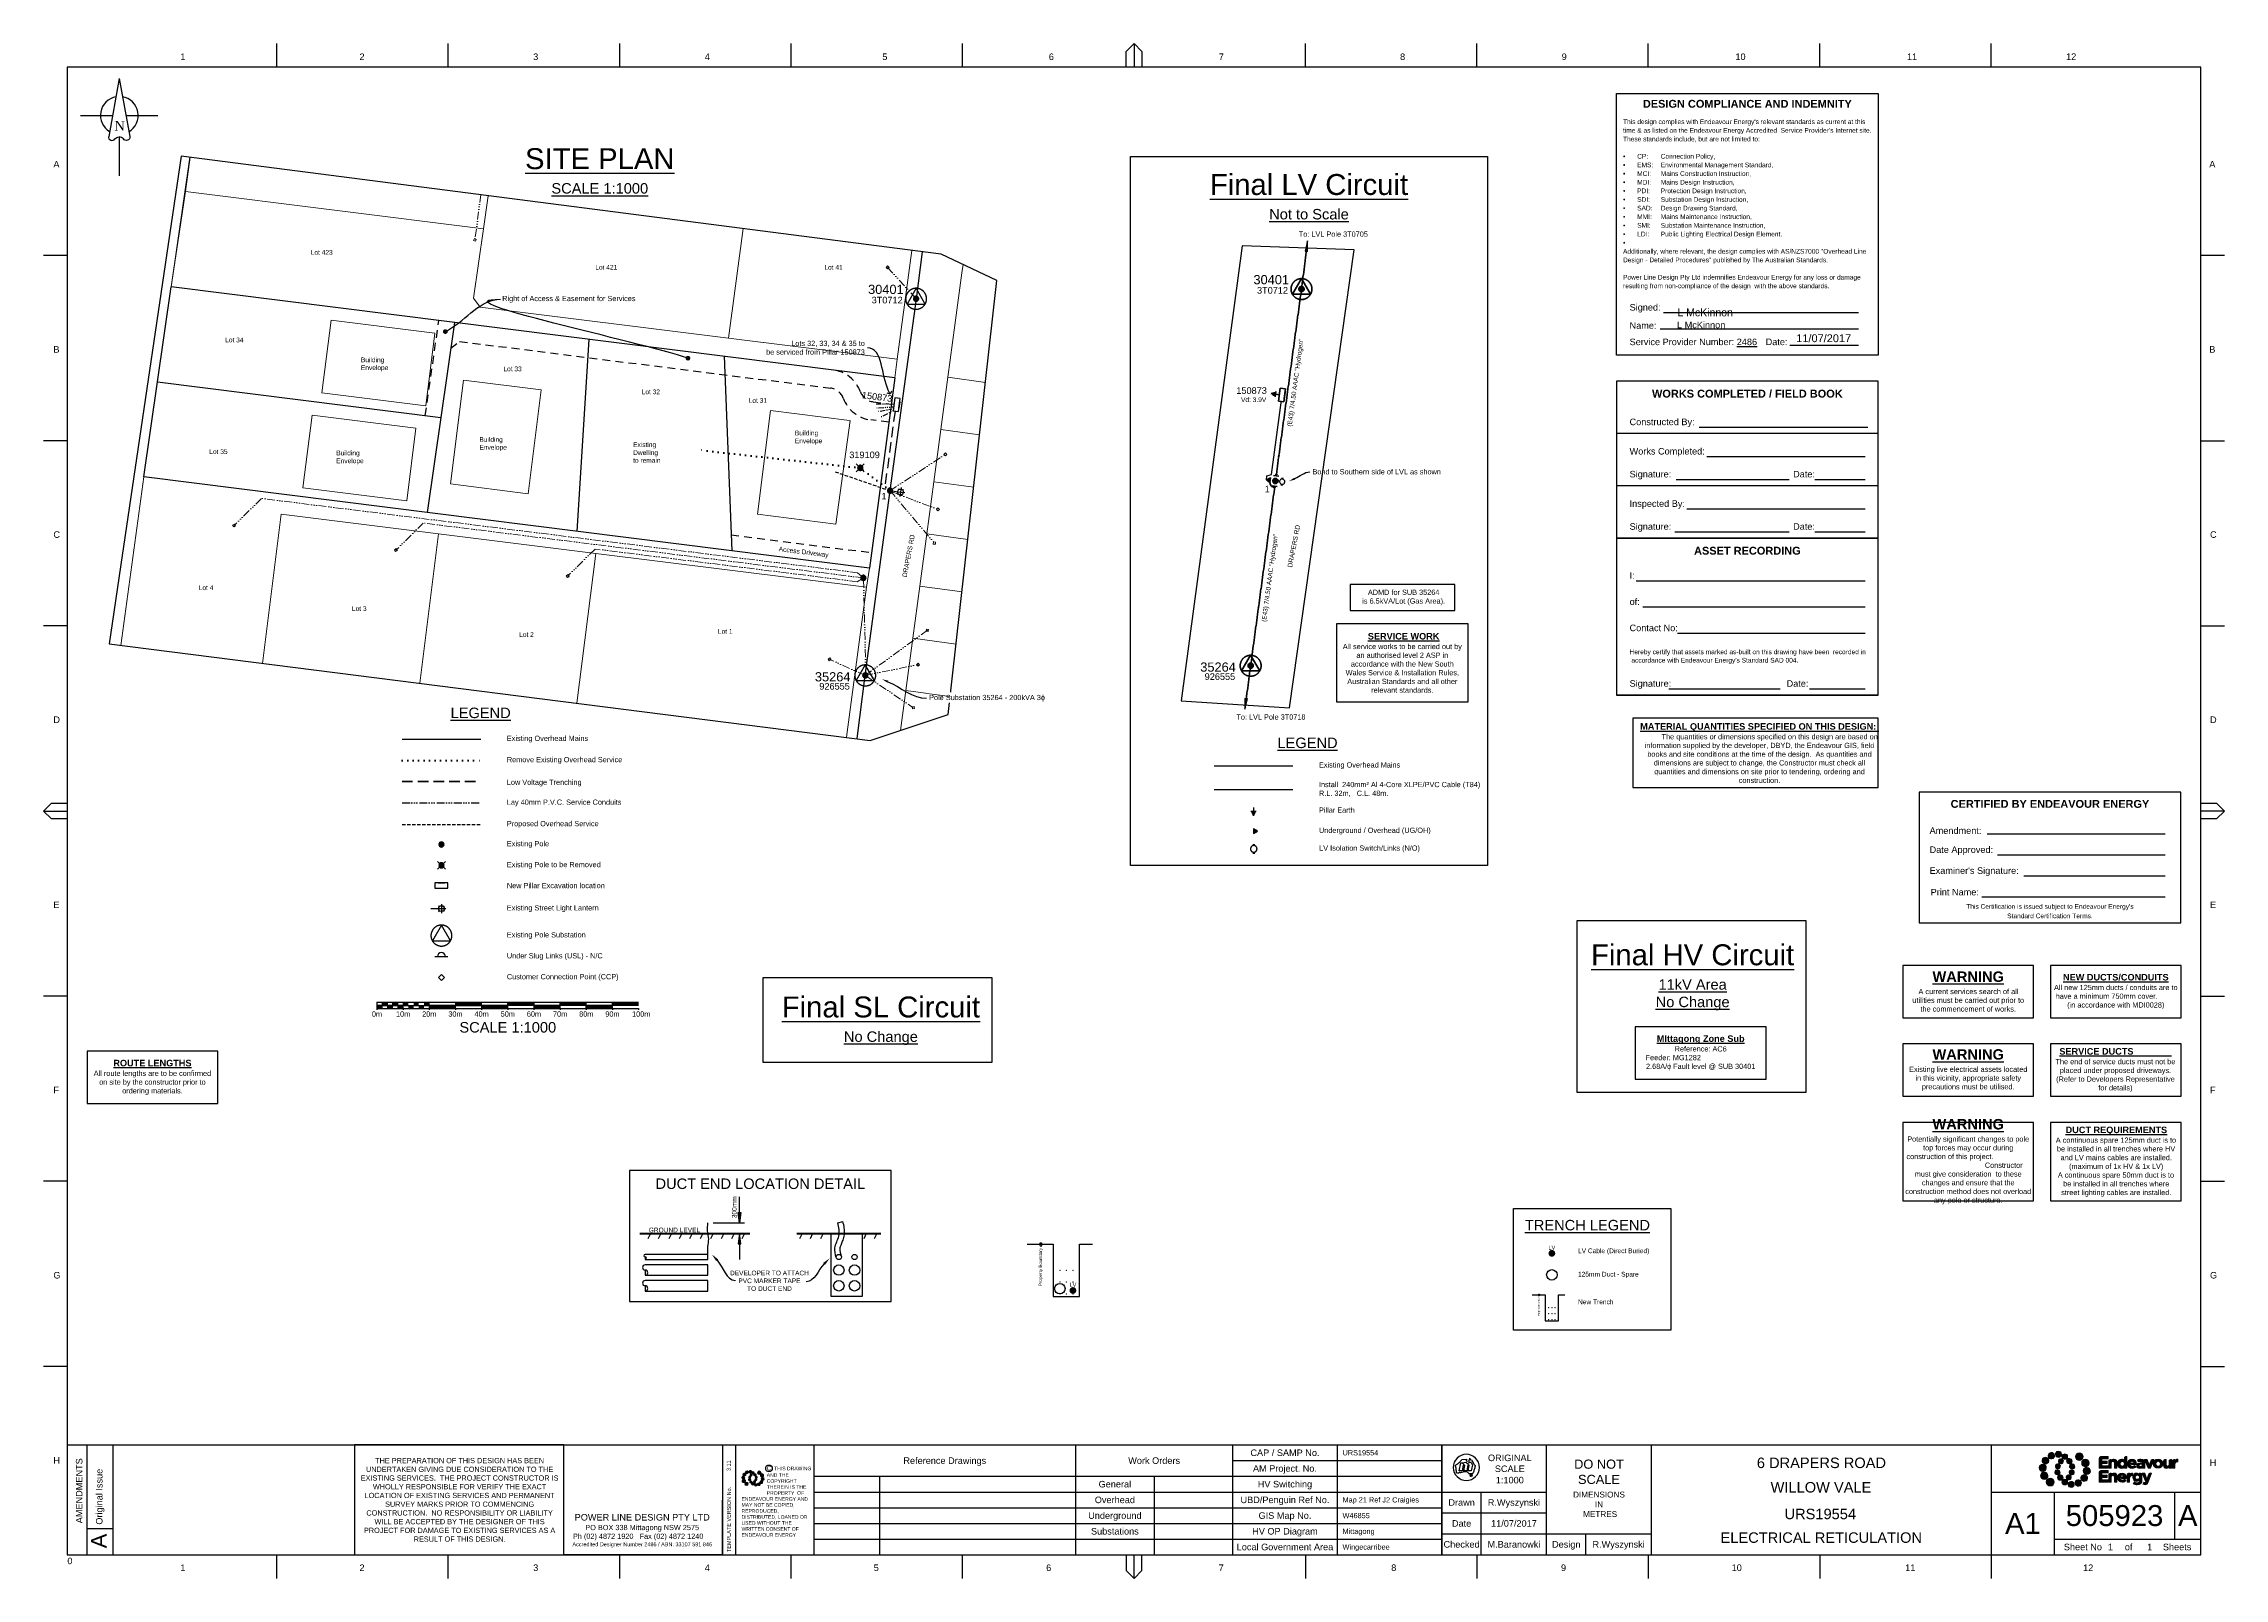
# Paper-space layout 'Retic' of a CAD drawing. Header units: metres, sheet in millimetres. Extents: x -9 to 824, y -9 to 577.
# The model-space entities are those that its viewports show. They can reach past a viewport. Long polylines and large blocks are cut down to what shows.
import ezdxf
from ezdxf import colors
from ezdxf.entities.mleader import LeaderData, LeaderLine
from ezdxf.enums import TextEntityAlignment as Align
from ezdxf.math import Vec2, Vec3

# ---------------------------------------------------------------- set-up
doc = ezdxf.new("R2010")
doc.units = ezdxf.units.M
for name, pattern in [('Cable Exist OH', [1, 1, 0]), ('Cable Remove', [1, 0, -1]), ('Dash', [5, 3, -2]), ('DASHED', [19.05, 12.7, -6.35]), ('IE Trench LV', [6, 4, -2]), ('PHANTOM2', [2.45, 1, -0.25, 0.15, -0.25, 0.15, -0.25, 0.15, -0.25]), ('PHANTOMX2', [6.6, 3, -0.75, 0.2, -0.75, 0.2, -0.75, 0.2, -0.75])]:
    doc.linetypes.add(name, pattern=pattern)
doc.layers.get('0').update_dxf_attribs({"color": 6})
for name, color, linetype, lineweight in [('_User Miscellaneous1', 30, 'Continuous', 13), ('_User_LV_Exist', 5, 'Continuous', 35), ('Cadastre Developer_SP_NEW', 92, 'Continuous', 15), ('Cadastre Land Parcels_SP_EXT', 118, 'Continuous', 15), ('Cadastre Roads_SP_EXT', 218, 'Continuous', 15), ('Services_SP_EXT', 42, 'PHANTOMX2', 20)]:
    doc.layers.add(name, color=color, linetype=linetype, lineweight=lineweight)
doc.layers.add('_User Miscellaneous10', color=252, linetype='Continuous', lineweight=13, plot=False, transparency=0.5)
for name, color, linetype in [('Equip_LV_EXT', 7, 'Continuous'), ('Equip_SP_HV_EXT', 7, 'Continuous'), ('Equip_SP_LV_EXT', 7, 'Continuous'), ('Equip_SP_SL_EXT', 7, 'Continuous'), ('Mains_LV_New_T84', 2, 'Cable x'), ('Notes', 7, 'Continuous'), ('Notes_LV_MISC', 5, 'Continuous'), ('OH_Details_SP_MISC', 7, 'Continuous'), ('Services_SP_NEW_UG', 2, 'IE Trench LV'), ('Sub_SP_TR_HV_LV_EXT', 7, 'Continuous'), ('SupportsOH_SP_TR_HV_LV_SL_EXT', 7, 'Continuous'), ('SupportsUG_SP_LV_EXT', 7, 'Continuous'), ('SupportsUG_SP_LV_NEW', 2, 'Continuous'), ('Trench_SP_NEW', 2, 'Continuous')]:
    doc.layers.add(name, color=color, linetype=linetype)
doc.layers.add('Viewports', color=6, linetype='Continuous', plot=False)
doc.layers.get('0').freeze()
doc.styles.add('ARIAL', font='arial.ttf', dxfattribs={"height": 2})
doc.styles.add('iecARIAL', font='arial.ttf', dxfattribs={"height": 2})
doc.styles.add('iecNAME', font='times.ttf')
doc.styles.add('ieISOCP', font='arial.ttf', dxfattribs={"height": 1.5})
doc.styles.add('POLE_LABEL', font='arial.ttf', dxfattribs={"height": 2})
doc.styles.add('SL_LABEL', font='arial.ttf', dxfattribs={"height": 2})
doc.styles.get("Standard").update_dxf_attribs({"font": 'arial.ttf'})
doc.linetypes.add('Cable New UG', pattern='A,5.5,-0.01,["X",Standard,S=1.8,R=0,X=0,Y=-0.94],-1.7', length=7.21)
doc.linetypes.add('Cable x', pattern='A,4.5,-0.01,["X",Standard,S=1.25,R=0,X=0,Y=-0.65],-1.2', length=5.71)

psp = doc.layouts.new('Retic')

# ---------------------------------------------------------------- texts
at = {"layer": 'Notes', "char_height": 6, "attachment_point": 5, "style": 'iecARIAL'}
for s, insert in [('{\\H1.3333x;\\LFinal LV Circuit\\P\\H0.50001x;Not to Scale}', (474.63, 518.89)), ('{\\H1.3333x;\\LFinal HV Circuit\\P\\H0.50001x;11kV Area\\PNo Change}', (621.23, 220.66)), ('{\\H1.3333x;\\LFinal SL Circuit\\P\\H0.50001x;No Change}', (311.04, 204.06))]:
    psp.add_mtext(s, dxfattribs=dict(at, insert=insert))
at = {"layer": 'Notes'}
for s, insert, char_height, attachment_point in [('To: LVL Pole 3T0705', (470.73, 504.62), 2, 4), ('{\\LLEGEND}', (158.1, 321.68), 4, 5), ('To: LVL Pole 3T0718', (446.88, 320.12), 2, 4), ('Existing Overhead Mains', (168.1, 311.68), 2, 4), ('{\\LLEGEND}', (474.07, 310.23), 4, 5), ('Remove Existing Overhead Service', (168.1, 303.54), 2, 4), ('Existing Overhead Mains', (478.44, 301.52), 2, 4), ('Low Voltage Trenching', (168.1, 294.9), 2, 4), ('Install  240mm² Al 4-Core XLPE/PVC Cable (T84)\\PR.L. 32m,   C.L. 48m.', (478.44, 292.47), 2, 4), ('Lay 40mm P.V.C. Service Conduits', (168.1, 287.29), 2, 4), ('\\pt2;Pillar Earth', (478.44, 284.54), 2, 4), ('Proposed Overhead Service', (168.1, 279.09), 2, 4), ('Underground / Overhead (UG/OH)', (478.44, 276.54), 2, 4), ('Existing Pole', (168.1, 271.43), 2, 4), ('LV Isolation Switch/Links (N/O)', (478.52, 269.74), 2, 4), ('Existing Pole to be Removed', (168.1, 263.44), 2, 4), ('Existing Street Light Lantern', (168.1, 246.91), 2, 4), ('Existing Pole Substation', (168.1, 236.6), 2, 4), ('Under Slug Links (USL) - N/C', (168.1, 228.6), 2, 4), ('\\pt2;Customer Connection Point (CCP)', (168.1, 220.6), 2, 4), ('{\\LTRENCH LEGEND}', (581.03, 127.97), 4, 2), ('LV Cable (Direct Buried)', (577.44, 115.89), 1.8, 4), ('125mm Duct - Spare', (577.44, 106.96), 1.8, 4), ('New Trench', (577.44, 96.65), 1.8, 4)]:
    psp.add_mtext(s, dxfattribs=dict(at, insert=insert, char_height=char_height, attachment_point=attachment_point))
at = {"layer": 'Notes', "color": 6, "insert": (592.14, 463.31), "char_height": 3, "attachment_point": 7, "style": 'ieISOCP'}
psp.add_mtext_dynamic_manual_height_columns('                    {\\fVladimir Script|b0|i0|c0|p66;L McKinnon\\Fitalic|c0;\\H0.0066667x;\\P\\P}                 {\\fFreestyle Script|b0|i0|c0|p66;\\H1.3333x; \\H0.62502x;  \\fArial|b0|i0|c0|p34;L McKinnon\\H0.15999x;\\P\\P}                                                           11/07/2017', width=100, gutter_width=12.5, heights=[19.99], dxfattribs=at)
at = {"layer": 'Notes', "char_height": 2}
for s, insert, width, attachment_point in [('ADMD for SUB {\\C5;35264} \\Pis {\\C5;6.5}kVA/Lot ({\\C5;Gas Area}).', (510.8, 365.81), 39, 5), ('{\\fArial|b1|i0|c0|p34;\\H1.25x;\\L\\C3;MATERIAL QUANTITIES SPECIFIED ON THIS DESIGN:\\fArial|b0|i0|c0|p34;\\l  \\H0.8x; \\C1;                                                                                                                                 \\C7;The quantities or dimensions specified on this design are based on information supplied by the developer, DBYD, the Endeavour GIS, field books and site conditions at the time of the design.  As quantities and dimensions are subject to change, the Constructor must check all quantities and dimensions on site prior to tendering, ordering and construction.}', (646.79, 306.34), 91.946, 5), ('{\\fArial|b1|i0|c0|p34;\\H1.9999x;\\L\\C1;WARNING\\P\\fArial|b0|i0|c0|p34;\\H0.12501x;\\l\\C7; }A current services search of all utilities must be carried out prior to the commencement of works.', (726.54, 215.23), 46, 5), ('{\\fArial|b1|i0|c0|p34;\\H1.25x;\\L\\C30;NEW DUCTS/CONDUITS\\l\\P}All new 125mm ducts / conduits are to have a minimum 750mm cover.          (in accordance with MDI0028)', (782.94, 215.23), 48, 5), ('{\\fArial|b1|i0|c0|p34;\\H1.25x;\\L\\C1;MIttagong Zone Sub\\fArial|b0|i0|c0|p34;\\P}Reference:{\\C1; AC6\\P}Feeder: {\\C1;MG1282                            }2.68A/ɸ Fault level @ SUB {\\C1;30401}', (624.31, 191.77), 46, 5), ('{\\fArial|b1|i0|c0|p34;\\H1.9999x;\\L\\C1;WARNING\\H0.12501x;\\P}Existing live electrical assets located in this vicinity, appropriate safety precautions must be utilised.', (726.54, 185.23), 46, 5), ('{\\fArial|b1|i0|c0|p34;\\H1.25x;\\L\\C30;SERVICE DUCTS\\C4;                }The end of service ducts must not be placed under proposed driveways. (Refer to Developers Representative for details)', (782.81, 185.23), 46.2823, 5), ('{\\fArial|b1|i0|c0|p34;\\H1.25x;\\L\\C4;ROUTE LENGTHS\\fArial|b0|i0|c0|p34;\\H1.2x;\\C1;\\P}All route lengths are to be confirmed on site by the constructor prior to ordering materials.', (32.67, 182.43), 46, 5), ('{\\fArial|b1|i0|c0|p34;\\H1.9999x;\\L\\C1;WARNING\\P}Potentially significant changes to pole top forces may occur during construction of this project.                                                       Constructor must give consideration  to these changes and ensure that the construction method does not overload any pole or structure.', (726.54, 150.23), 48, 5), ('\\pi3.8083,l2,t9.8083;{\\fArial|b1|i0|c0|p34;\\H1.25x;\\L\\C30;DUCT REQUIREMENTS \\H0.8x;\\C0;\\P\\pi0.066849,t6.0668;\\fArial|b0|i0|c0|p34;\\lA continuous spare 125mm duct is to \\P\\pi0.50546,t6.5055;be installed in all trenches where HV \\P\\pi1.8943,t7.8943;and LV mains cables are installed.  \\P\\pi5.1248,t11.125;(maximum of 1x HV & 1x LV)\\P\\pi0.84379,t6.8438;A continuous spare 50mm duct is to \\P\\pi2.8813,t8.8813;be installed in all trenches where \\P\\pi2.1201,t8.1201;street lighting cables are installed. }', (757.95, 150.23), 48, 4), ('THE PREPARATION OF THIS DESIGN HAS BEEN UNDERTAKEN GIVING DUE CONSIDERATION TO THE EXISTING SERVICES.  THE PROJECT CONSTRUCTOR IS WHOLLY RESPONSIBLE FOR VERIFY THE EXACT LOCATION OF EXISTING SERVICES AND PERMANENT SURVEY MARKS PRIOR TO COMMENCING CONSTRUCTION.  NO RESPONSIBILITY OR LIABILITY WILL BE ACCEPTED BY THE DESIGNER OF THIS PROJECT FOR DAMAGE TO EXISTING SERVICES AS A RESULT OF THIS DESIGN.', (150.04, 21), 76.251, 5)]:
    psp.add_mtext(s, dxfattribs=dict(at, insert=insert, width=width, attachment_point=attachment_point))
at = {"layer": 'Notes', "attachment_point": 5}
for s, insert, char_height, width, style in [('{\\fArial|b1|i0|c0|p34;\\H1.25x;\\L\\C180; SERVICE WORK\\fArial|b0|i0|c0|p34;\\H1.2x;\\P}All service works to be carried out by an authorised level 2 ASP in accordance with the New South Wales Service & Installation Rules, Australian Standards and all other relevant standards.', (510.3, 340.8), 2, 46, 'iecARIAL'), ('{\\H0.83333x;POWER LINE DESIGN PTY LTD}\\P{\\H0.66667x;PO BOX 338 Mittagong NSW 2575\\PPh (02) 4872 1920   Fax (02) 4872 1240     \\H0.75x;Accredited Designer Number 2486 / ABN: 33107 591 846 }', (219.83, 9.21), 3, 60, 'ARIAL')]:
    psp.add_mtext(s, dxfattribs=dict(at, insert=insert, char_height=char_height, width=width, style=style))
at = {"layer": 'Notes', "insert": (168.1, 255.71), "char_height": 2, "attachment_point": 4, "line_spacing_factor": 0.9}
psp.add_mtext('New Pillar Excavation location', dxfattribs=at)

msp = doc.modelspace()

# ---------------------------------------------------------------- texts
at = {"layer": '_User Miscellaneous1', "char_height": 1.8, "attachment_point": 1, "style": 'ieISOCP'}
for s, insert in [('Building Envelope', (267733.24, 6187400.1)), ('Building Envelope', (267778.51, 6187369.68)), ('Existing Dwelling to remain', (267837.25, 6187367.68)), ('Building Envelope', (267899.05, 6187372.15)), ('Building Envelope', (267723.82, 6187364.52))]:
    msp.add_mtext_dynamic_manual_height_columns(s, width=11.6231, gutter_width=7.5, heights=[0], dxfattribs=dict(at, insert=insert))
at = {"layer": '_User Miscellaneous1', "linetype": 'DASHED', "insert": (267893.04, 6187327.91), "char_height": 1.8, "attachment_point": 1, "rotation": 352.83444, "style": 'ieISOCP'}
msp.add_mtext_dynamic_manual_height_columns('Access Driveway', width=47.5806, gutter_width=7.5, heights=[0], dxfattribs=at)
at = {"layer": 'Cadastre Developer_SP_NEW', "char_height": 1.8, "attachment_point": 1, "style": 'ieISOCP'}
for s, insert in [('Lot 34', (267681.37, 6187407.71)), ('Lot 33', (267787.69, 6187396.65)), ('Lot 32', (267840.53, 6187387.88)), ('Lot 31', (267881.44, 6187384.58)), ('Lot 35', (267675.29, 6187365.04))]:
    msp.add_mtext_dynamic_manual_height_columns(s, width=11.6231, gutter_width=7.5, heights=[0], dxfattribs=dict(at, insert=insert))
at = {"layer": 'Cadastre Land Parcels_SP_EXT'}
for s, p in [('Lot 422', (267715.21, 6187475.19)), ('Lot 423', (267714.07, 6187439.36)), ('Lot 421', (267822.81, 6187433.68)), ('Lot 41', (267910.35, 6187433.63)), ('Lot 4', (267671.25, 6187311.22)), ('Lot 3', (267729.81, 6187303.27)), ('Lot 2', (267793.7, 6187293.34)), ('Lot 1', (267869.67, 6187294.56))]:
    msp.add_text(s, height=1.8, dxfattribs=at).set_placement(p)
at = {"layer": 'Cadastre Roads_SP_EXT'}
msp.add_text('DRAPERS RD', height=1.8, rotation=79.07635, dxfattribs=at).set_placement((267941.78, 6187316.04))
at = {"layer": 'Notes_LV_MISC', "lineweight": 0, "insert": (267932.38, 6187312.31), "char_height": 1.75, "attachment_point": 2, "rotation": 82.36376}
msp.add_mtext('\\A1;({\\A0;E}43) 7/4.50 AAAC "Hydrogen"  ', dxfattribs=at)

# ---------------------------------------------------------------- blocks, each defined once
blk = doc.blocks.new('EE_LOGO_SMALL')
at = {"layer": 'Notes'}
h = blk.add_hatch(color=256, dxfattribs=at)
edge = h.paths.add_edge_path()
edge.add_spline(control_points=[(-8.4, 2), (-9.2, 2), (-9.8, 1.4), (-9.8, 0.7), (-9.9, -0.1), (-9.3, -0.7), (-8.6, -0.8), (-7.8, -0.8), (-7.2, -0.2), (-7.1, 0.5), (-7.1, 1.3), (-7.7, 1.9), (-8.4, 2)], knot_values=[0, 0, 0, 0, 1, 1, 1, 2, 2, 2, 3, 3, 3, 4, 4, 4, 4], degree=3, periodic=0)
h = blk.add_hatch(color=256, dxfattribs=at)
edge = h.paths.add_edge_path()
edge.add_spline(control_points=[(-6.8, 4.5), (-7.4, 4.8), (-8.2, 4.6), (-8.6, 4), (-8.9, 3.4), (-8.7, 2.6), (-8.1, 2.2), (-7.5, 1.9), (-6.7, 2.1), (-6.3, 2.7), (-6, 3.3), (-6.2, 4.1), (-6.8, 4.5)], knot_values=[0, 0, 0, 0, 1, 1, 1, 2, 2, 2, 3, 3, 3, 4, 4, 4, 4], degree=3, periodic=0)
h = blk.add_hatch(color=256, dxfattribs=at)
edge = h.paths.add_edge_path()
edge.add_spline(control_points=[(-4.2, 5.9), (-4.6, 6.5), (-5.3, 6.6), (-5.9, 6.3), (-6.4, 5.9), (-6.6, 5.1), (-6.2, 4.6), (-5.9, 4), (-5.1, 3.8), (-4.6, 4.2), (-4, 4.6), (-3.8, 5.3), (-4.2, 5.9)], knot_values=[0, 0, 0, 0, 1, 1, 1, 2, 2, 2, 3, 3, 3, 4, 4, 4, 4], degree=3, periodic=0)
h = blk.add_hatch(color=256, dxfattribs=at)
edge = h.paths.add_edge_path()
edge.add_spline(control_points=[(-1.3, 5.9), (-1.4, 6.5), (-2, 7), (-2.6, 6.9), (-3.3, 6.9), (-3.7, 6.3), (-3.7, 5.6), (-3.6, 5), (-3, 4.5), (-2.4, 4.6), (-1.7, 4.7), (-1.3, 5.2), (-1.3, 5.9)], knot_values=[0, 0, 0, 0, 1, 1, 1, 2, 2, 2, 3, 3, 3, 4, 4, 4, 4], degree=3, periodic=0)
h = blk.add_hatch(color=256, dxfattribs=at)
edge = h.paths.add_edge_path()
edge.add_spline(control_points=[(-2.5, 2.1), (-3, 2.2), (-3.5, 1.9), (-3.6, 1.3), (-3.7, 0.8), (-3.4, 0.3), (-2.9, 0.2), (-2.4, 0.1), (-1.9, 0.4), (-1.8, 0.9), (-1.7, 1.5), (-2, 2), (-2.5, 2.1)], knot_values=[0, 0, 0, 0, 1, 1, 1, 2, 2, 2, 3, 3, 3, 4, 4, 4, 4], degree=3, periodic=0)
h = blk.add_hatch(color=256, dxfattribs=at)
edge = h.paths.add_edge_path()
edge.add_spline(control_points=[(1, 4.9), (1, 4.3), (0.5, 3.8), (-0.1, 3.8), (-0.7, 3.8), (-1.2, 4.3), (-1.2, 4.9), (-1.2, 5.5), (-0.7, 6), (-0.1, 6), (0.5, 6), (1, 5.5), (1, 4.9)], knot_values=[0, 0, 0, 0, 1, 1, 1, 2, 2, 2, 3, 3, 3, 4, 4, 4, 4], degree=3, periodic=0)
edge = h.paths.add_edge_path()
edge.add_spline(control_points=[(-1.4, 4), (-1.9, 4.1), (-2.4, 3.8), (-2.5, 3.3), (-2.6, 2.7), (-2.3, 2.2), (-1.8, 2.1), (-1.3, 2), (-0.7, 2.3), (-0.6, 2.9), (-0.5, 3.4), (-0.9, 3.9), (-1.4, 4)], knot_values=[0, 0, 0, 0, 1, 1, 1, 2, 2, 2, 3, 3, 3, 4, 4, 4, 4], degree=3, periodic=0)
h = blk.add_hatch(color=256, dxfattribs=at)
edge = h.paths.add_edge_path()
edge.add_spline(control_points=[(2.3, 2.4), (2.8, 2.8), (2.8, 3.4), (2.4, 3.9), (2, 4.3), (1.4, 4.3), (0.9, 3.9), (0.5, 3.6), (0.5, 2.9), (0.9, 2.5), (1.2, 2), (1.9, 2), (2.3, 2.4)], knot_values=[0, 0, 0, 0, 1, 1, 1, 2, 2, 2, 3, 3, 3, 4, 4, 4, 4], degree=3, periodic=0)
edge = h.paths.add_edge_path()
edge.add_spline(control_points=[(1, 4.9), (1, 4.3), (0.5, 3.8), (-0.1, 3.8), (-0.7, 3.8), (-1.2, 4.3), (-1.2, 4.9), (-1.2, 5.5), (-0.7, 6), (-0.1, 6), (0.5, 6), (1, 5.5), (1, 4.9)], knot_values=[0, 0, 0, 0, 1, 1, 1, 2, 2, 2, 3, 3, 3, 4, 4, 4, 4], degree=3, periodic=0)
h = blk.add_hatch(color=256, dxfattribs=at)
edge = h.paths.add_edge_path()
edge.add_spline(control_points=[(1, 4.9), (1, 4.3), (0.5, 3.8), (-0.1, 3.8), (-0.7, 3.8), (-1.2, 4.3), (-1.2, 4.9), (-1.2, 5.5), (-0.7, 6), (-0.1, 6), (0.5, 6), (1, 5.5), (1, 4.9)], knot_values=[0, 0, 0, 0, 1, 1, 1, 2, 2, 2, 3, 3, 3, 4, 4, 4, 4], degree=3, periodic=0)
edge = h.paths.add_edge_path(flags=16)
edge.add_spline(control_points=[(1, 4.9), (1, 4.3), (0.5, 3.8), (-0.1, 3.8), (-0.7, 3.8), (-1.2, 4.3), (-1.2, 4.9), (-1.2, 5.5), (-0.7, 6), (-0.1, 6), (0.5, 6), (1, 5.5), (1, 4.9)], knot_values=[0, 0, 0, 0, 1, 1, 1, 2, 2, 2, 3, 3, 3, 4, 4, 4, 4], degree=3, periodic=0)
h = blk.add_hatch(color=256, dxfattribs=at)
edge = h.paths.add_edge_path()
edge.add_spline(control_points=[(3, 0.2), (3.5, 0.3), (3.8, 0.9), (3.7, 1.4), (3.6, 1.9), (3, 2.3), (2.5, 2.1), (1.9, 2), (1.6, 1.4), (1.8, 0.9), (1.9, 0.4), (2.5, 0.1), (3, 0.2)], knot_values=[0, 0, 0, 0, 1, 1, 1, 2, 2, 2, 3, 3, 3, 4, 4, 4, 4], degree=3, periodic=0)
h = blk.add_hatch(color=256, dxfattribs=at)
edge = h.paths.add_edge_path()
edge.add_spline(control_points=[(7, 4.9), (7, 4), (6.3, 3.4), (5.5, 3.4), (4.6, 3.4), (4, 4), (4, 4.9), (4, 5.7), (4.6, 6.4), (5.5, 6.4), (6.3, 6.4), (7, 5.7), (7, 4.9)], knot_values=[0, 0, 0, 0, 1, 1, 1, 2, 2, 2, 3, 3, 3, 4, 4, 4, 4], degree=3, periodic=0)
h = blk.add_hatch(color=256, dxfattribs=at)
edge = h.paths.add_edge_path()
edge.add_spline(control_points=[(8.4, 1.1), (9.1, 1.5), (9.4, 2.3), (9.1, 3), (8.8, 3.7), (7.9, 4.1), (7.2, 3.8), (6.5, 3.4), (6.2, 2.6), (6.5, 1.9), (6.8, 1.2), (7.7, 0.8), (8.4, 1.1)], knot_values=[0, 0, 0, 0, 1, 1, 1, 2, 2, 2, 3, 3, 3, 4, 4, 4, 4], degree=3, periodic=0)
h = blk.add_hatch(color=256, dxfattribs=at)
edge = h.paths.add_edge_path()
edge.add_spline(control_points=[(8.3, -1.9), (9, -1.9), (9.7, -1.4), (9.7, -0.6), (9.7, 0.1), (9.2, 0.8), (8.4, 0.8), (7.7, 0.8), (7, 0.3), (7, -0.5), (6.9, -1.2), (7.5, -1.9), (8.3, -1.9)], knot_values=[0, 0, 0, 0, 1, 1, 1, 2, 2, 2, 3, 3, 3, 4, 4, 4, 4], degree=3, periodic=0)
h = blk.add_hatch(color=256, dxfattribs=at)
edge = h.paths.add_edge_path()
edge.add_spline(control_points=[(-8.5, -1.1), (-9.2, -1.4), (-9.6, -2.3), (-9.3, -3), (-8.9, -3.7), (-8.1, -4), (-7.4, -3.7), (-6.7, -3.4), (-6.3, -2.5), (-6.6, -1.8), (-7, -1.1), (-7.8, -0.8), (-8.5, -1.1)], knot_values=[0, 0, 0, 0, 1, 1, 1, 2, 2, 2, 3, 3, 3, 4, 4, 4, 4], degree=3, periodic=0)
h = blk.add_hatch(color=256, dxfattribs=at)
edge = h.paths.add_edge_path()
edge.add_spline(control_points=[(-7.1, -4.8), (-7.1, -4), (-6.5, -3.3), (-5.6, -3.3), (-4.8, -3.3), (-4.1, -4), (-4.1, -4.8), (-4.1, -5.7), (-4.8, -6.3), (-5.6, -6.3), (-6.5, -6.3), (-7.1, -5.7), (-7.1, -4.8)], knot_values=[0, 0, 0, 0, 1, 1, 1, 2, 2, 2, 3, 3, 3, 4, 4, 4, 4], degree=3, periodic=0)
h = blk.add_hatch(color=256, dxfattribs=at)
edge = h.paths.add_edge_path()
edge.add_spline(control_points=[(-3.1, -0.2), (-3.7, -0.3), (-4, -0.8), (-3.8, -1.4), (-3.7, -1.9), (-3.2, -2.2), (-2.6, -2.1), (-2.1, -1.9), (-1.8, -1.4), (-1.9, -0.9), (-2.1, -0.3), (-2.6, 0), (-3.1, -0.2)], knot_values=[0, 0, 0, 0, 1, 1, 1, 2, 2, 2, 3, 3, 3, 4, 4, 4, 4], degree=3, periodic=0)
h = blk.add_hatch(color=256, dxfattribs=at)
edge = h.paths.add_edge_path()
edge.add_spline(control_points=[(-2.5, -2.3), (-2.9, -2.7), (-3, -3.4), (-2.6, -3.8), (-2.2, -4.2), (-1.5, -4.3), (-1.1, -3.9), (-0.7, -3.5), (-0.6, -2.8), (-1, -2.4), (-1.4, -2), (-2, -1.9), (-2.5, -2.3)], knot_values=[0, 0, 0, 0, 1, 1, 1, 2, 2, 2, 3, 3, 3, 4, 4, 4, 4], degree=3, periodic=0)
h = blk.add_hatch(color=256, dxfattribs=at)
edge = h.paths.add_edge_path()
edge.add_spline(control_points=[(-1.2, -4.8), (-1.2, -4.2), (-0.7, -3.7), (-0.1, -3.7), (0.5, -3.7), (1, -4.2), (1, -4.8), (1, -5.4), (0.5, -5.9), (-0.1, -5.9), (-0.7, -5.9), (-1.2, -5.4), (-1.2, -4.8)], knot_values=[0, 0, 0, 0, 1, 1, 1, 2, 2, 2, 3, 3, 3, 4, 4, 4, 4], degree=3, periodic=0)
h = blk.add_hatch(color=256, dxfattribs=at)
edge = h.paths.add_edge_path()
edge.add_spline(control_points=[(1.2, -3.9), (1.7, -4.1), (2.2, -3.7), (2.3, -3.2), (2.5, -2.7), (2.1, -2.2), (1.6, -2.1), (1.1, -2), (0.6, -2.3), (0.5, -2.8), (0.4, -3.3), (0.7, -3.8), (1.2, -3.9)], knot_values=[0, 0, 0, 0, 1, 1, 1, 2, 2, 2, 3, 3, 3, 4, 4, 4, 4], degree=3, periodic=0)
h = blk.add_hatch(color=256, dxfattribs=at)
edge = h.paths.add_edge_path()
edge.add_spline(control_points=[(1.2, -5.8), (1.3, -6.5), (1.8, -6.9), (2.5, -6.9), (3.1, -6.8), (3.6, -6.2), (3.5, -5.6), (3.4, -5), (2.9, -4.5), (2.2, -4.6), (1.6, -4.6), (1.1, -5.2), (1.2, -5.8)], knot_values=[0, 0, 0, 0, 1, 1, 1, 2, 2, 2, 3, 3, 3, 4, 4, 4, 4], degree=3, periodic=0)
h = blk.add_hatch(color=256, dxfattribs=at)
edge = h.paths.add_edge_path()
edge.add_spline(control_points=[(2.4, -2), (2.9, -2.1), (3.4, -1.8), (3.5, -1.3), (3.6, -0.8), (3.3, -0.3), (2.8, -0.2), (2.2, -0.1), (1.7, -0.4), (1.6, -0.9), (1.5, -1.4), (1.8, -1.9), (2.4, -2)], knot_values=[0, 0, 0, 0, 1, 1, 1, 2, 2, 2, 3, 3, 3, 4, 4, 4, 4], degree=3, periodic=0)
h = blk.add_hatch(color=256, dxfattribs=at)
edge = h.paths.add_edge_path()
edge.add_spline(control_points=[(4, -5.8), (4.4, -6.4), (5.2, -6.6), (5.7, -6.2), (6.3, -5.8), (6.5, -5.1), (6.1, -4.5), (5.7, -4), (5, -3.8), (4.4, -4.2), (3.8, -4.5), (3.7, -5.3), (4, -5.8)], knot_values=[0, 0, 0, 0, 1, 1, 1, 2, 2, 2, 3, 3, 3, 4, 4, 4, 4], degree=3, periodic=0)
h = blk.add_hatch(color=256, dxfattribs=at)
edge = h.paths.add_edge_path()
edge.add_spline(control_points=[(6.7, -4.4), (7.3, -4.8), (8.1, -4.6), (8.4, -4), (8.8, -3.3), (8.6, -2.6), (8, -2.2), (7.3, -1.8), (6.6, -2.1), (6.2, -2.7), (5.8, -3.3), (6, -4.1), (6.7, -4.4)], knot_values=[0, 0, 0, 0, 1, 1, 1, 2, 2, 2, 3, 3, 3, 4, 4, 4, 4], degree=3, periodic=0)
at = {"layer": 'Notes', "lineweight": 0}
for points in [[(1.8, 2.1), (1.8, 2.1)], [(-2, -2.1), (-2, -2.1)]]:
    blk.add_lwpolyline(points, dxfattribs=at)
for points in [[(-8.4, 2), (-9.2, 2), (-9.8, 1.4), (-9.8, 0.7), (-9.9, -0.1), (-9.3, -0.7), (-8.6, -0.8), (-7.8, -0.8), (-7.2, -0.2), (-7.1, 0.5), (-7.1, 1.3), (-7.7, 1.9), (-8.4, 2)], [(-6.8, 4.5), (-7.4, 4.8), (-8.2, 4.6), (-8.6, 4), (-8.9, 3.4), (-8.7, 2.6), (-8.1, 2.2), (-7.5, 1.9), (-6.7, 2.1), (-6.3, 2.7), (-6, 3.3), (-6.2, 4.1), (-6.8, 4.5)], [(-4.2, 5.9), (-4.6, 6.5), (-5.3, 6.6), (-5.9, 6.3), (-6.4, 5.9), (-6.6, 5.1), (-6.2, 4.6), (-5.9, 4), (-5.1, 3.8), (-4.6, 4.2), (-4, 4.6), (-3.8, 5.3), (-4.2, 5.9)], [(-1.3, 5.9), (-1.4, 6.5), (-2, 7), (-2.6, 6.9), (-3.3, 6.9), (-3.7, 6.3), (-3.7, 5.6), (-3.6, 5), (-3, 4.5), (-2.4, 4.6), (-1.7, 4.7), (-1.3, 5.2), (-1.3, 5.9)], [(-2.5, 2.1), (-3, 2.2), (-3.5, 1.9), (-3.6, 1.3), (-3.7, 0.8), (-3.4, 0.3), (-2.9, 0.2), (-2.4, 0.1), (-1.9, 0.4), (-1.8, 0.9), (-1.7, 1.5), (-2, 2), (-2.5, 2.1)], [(-1.4, 4), (-1.9, 4.1), (-2.4, 3.8), (-2.5, 3.3), (-2.6, 2.7), (-2.3, 2.2), (-1.8, 2.1), (-1.3, 2), (-0.7, 2.3), (-0.6, 2.9), (-0.5, 3.4), (-0.9, 3.9), (-1.4, 4)], [(1, 4.9), (1, 4.3), (0.5, 3.8), (-0.1, 3.8), (-0.7, 3.8), (-1.2, 4.3), (-1.2, 4.9), (-1.2, 5.5), (-0.7, 6), (-0.1, 6), (0.5, 6), (1, 5.5), (1, 4.9)], [(1, 4.9), (1, 4.3), (0.5, 3.8), (-0.1, 3.8), (-0.7, 3.8), (-1.2, 4.3), (-1.2, 4.9), (-1.2, 5.5), (-0.7, 6), (-0.1, 6), (0.5, 6), (1, 5.5), (1, 4.9)], [(2.3, 2.4), (2.8, 2.8), (2.8, 3.4), (2.4, 3.9), (2, 4.3), (1.4, 4.3), (0.9, 3.9), (0.5, 3.6), (0.5, 2.9), (0.9, 2.5), (1.2, 2), (1.9, 2), (2.3, 2.4)], [(3, 0.2), (3.5, 0.3), (3.8, 0.9), (3.7, 1.4), (3.6, 1.9), (3, 2.3), (2.5, 2.1), (1.9, 2), (1.6, 1.4), (1.8, 0.9), (1.9, 0.4), (2.5, 0.1), (3, 0.2)], [(7, 4.9), (7, 4), (6.3, 3.4), (5.5, 3.4), (4.6, 3.4), (4, 4), (4, 4.9), (4, 5.7), (4.6, 6.4), (5.5, 6.4), (6.3, 6.4), (7, 5.7), (7, 4.9)], [(8.4, 1.1), (9.1, 1.5), (9.4, 2.3), (9.1, 3), (8.8, 3.7), (7.9, 4.1), (7.2, 3.8), (6.5, 3.4), (6.2, 2.6), (6.5, 1.9), (6.8, 1.2), (7.7, 0.8), (8.4, 1.1)], [(8.3, -1.9), (9, -1.9), (9.7, -1.4), (9.7, -0.6), (9.7, 0.1), (9.2, 0.8), (8.4, 0.8), (7.7, 0.8), (7, 0.3), (7, -0.5), (6.9, -1.2), (7.5, -1.9), (8.3, -1.9)], [(-8.5, -1.1), (-9.2, -1.4), (-9.6, -2.3), (-9.3, -3), (-8.9, -3.7), (-8.1, -4), (-7.4, -3.7), (-6.7, -3.4), (-6.3, -2.5), (-6.6, -1.8), (-7, -1.1), (-7.8, -0.8), (-8.5, -1.1)], [(-7.1, -4.8), (-7.1, -4), (-6.5, -3.3), (-5.6, -3.3), (-4.8, -3.3), (-4.1, -4), (-4.1, -4.8), (-4.1, -5.7), (-4.8, -6.3), (-5.6, -6.3), (-6.5, -6.3), (-7.1, -5.7), (-7.1, -4.8)], [(-3.1, -0.2), (-3.7, -0.3), (-4, -0.8), (-3.8, -1.4), (-3.7, -1.9), (-3.2, -2.2), (-2.6, -2.1), (-2.1, -1.9), (-1.8, -1.4), (-1.9, -0.9), (-2.1, -0.3), (-2.6, 0), (-3.1, -0.2)], [(-2.5, -2.3), (-2.9, -2.7), (-3, -3.4), (-2.6, -3.8), (-2.2, -4.2), (-1.5, -4.3), (-1.1, -3.9), (-0.7, -3.5), (-0.6, -2.8), (-1, -2.4), (-1.4, -2), (-2, -1.9), (-2.5, -2.3)], [(-1.2, -4.8), (-1.2, -4.2), (-0.7, -3.7), (-0.1, -3.7), (0.5, -3.7), (1, -4.2), (1, -4.8), (1, -5.4), (0.5, -5.9), (-0.1, -5.9), (-0.7, -5.9), (-1.2, -5.4), (-1.2, -4.8)], [(1.2, -3.9), (1.7, -4.1), (2.2, -3.7), (2.3, -3.2), (2.5, -2.7), (2.1, -2.2), (1.6, -2.1), (1.1, -2), (0.6, -2.3), (0.5, -2.8), (0.4, -3.3), (0.7, -3.8), (1.2, -3.9)], [(1.2, -5.8), (1.3, -6.5), (1.8, -6.9), (2.5, -6.9), (3.1, -6.8), (3.6, -6.2), (3.5, -5.6), (3.4, -5), (2.9, -4.5), (2.2, -4.6), (1.6, -4.6), (1.1, -5.2), (1.2, -5.8)], [(2.4, -2), (2.9, -2.1), (3.4, -1.8), (3.5, -1.3), (3.6, -0.8), (3.3, -0.3), (2.8, -0.2), (2.2, -0.1), (1.7, -0.4), (1.6, -0.9), (1.5, -1.4), (1.8, -1.9), (2.4, -2)], [(4, -5.8), (4.4, -6.4), (5.2, -6.6), (5.7, -6.2), (6.3, -5.8), (6.5, -5.1), (6.1, -4.5), (5.7, -4), (5, -3.8), (4.4, -4.2), (3.8, -4.5), (3.7, -5.3), (4, -5.8)], [(6.7, -4.4), (7.3, -4.8), (8.1, -4.6), (8.4, -4), (8.8, -3.3), (8.6, -2.6), (8, -2.2), (7.3, -1.8), (6.6, -2.1), (6.2, -2.7), (5.8, -3.3), (6, -4.1), (6.7, -4.4)]]:
    blk.add_open_spline(points, degree=3, knots=[0, 0, 0, 0, 1, 1, 1, 2, 2, 2, 3, 3, 3, 4, 4, 4, 4], dxfattribs=at)
blk = doc.blocks.new('EE_COPYRIGHT_A1')
at = {"layer": 'Notes'}
blk.add_circle((9.53, -0.82), 1.15, dxfattribs=at)
at = {"xscale": 0.4, "yscale": 0.4, "zscale": 0.4}
blk.add_blockref('EE_LOGO_SMALL', (3.96, -4.29), dxfattribs=at)
at = {"layer": 'Notes', "insert": (0, 0), "char_height": 1.25, "width": 24.1208, "attachment_point": 1, "style": 'ARIAL'}
blk.add_mtext('\\pt8.75;               ^I{\\H1.2x;C } THIS DRAWING\\P\\pi-8.75,l8.75,t8.75,20;       ^IAND THE ^I\\P\\pi0,t8.75;COPYRIGHT\\P\\pi-8.75,t1.25,8.75;^I^ITHEREIN IS THE PROPERTY  OF \\P\\pi0,l0,t1.25;ENDEAVOUR ENERGY AND MAY NOT BE COPIED, REPRODUCED, DISTRIBUTED, LOANED OR USED WITHOUT THE WRITTEN CONSENT OF ENDEAVOUR ENERGY', dxfattribs=at)
blk = doc.blocks.new('EE_LOGO')
h = blk.add_hatch(color=256)
edge = h.paths.add_edge_path()
edge.add_spline(control_points=[(-25.34, 1.94), (-26.08, 1.98), (-26.72, 1.41), (-26.77, 0.66), (-26.81, -0.09), (-26.24, -0.72), (-25.49, -0.77), (-24.74, -0.81), (-24.1, -0.24), (-24.06, 0.51), (-24.02, 1.25), (-24.59, 1.89), (-25.34, 1.94)], knot_values=[0, 0, 0, 0, 1, 1, 1, 2, 2, 2, 3, 3, 3, 4, 4, 4, 4], degree=3, periodic=0)
h = blk.add_hatch(color=256)
edge = h.paths.add_edge_path()
edge.add_spline(control_points=[(-23.73, 4.46), (-24.34, 4.81), (-25.13, 4.61), (-25.49, 3.99), (-25.85, 3.38), (-25.64, 2.59), (-25.03, 2.23), (-24.41, 1.87), (-23.63, 2.08), (-23.27, 2.69), (-22.91, 3.31), (-23.12, 4.1), (-23.73, 4.46)], knot_values=[0, 0, 0, 0, 1, 1, 1, 2, 2, 2, 3, 3, 3, 4, 4, 4, 4], degree=3, periodic=0)
h = blk.add_hatch(color=256)
edge = h.paths.add_edge_path()
edge.add_spline(control_points=[(-21.12, 5.87), (-21.48, 6.44), (-22.24, 6.61), (-22.81, 6.24), (-23.37, 5.88), (-23.54, 5.12), (-23.17, 4.55), (-22.81, 3.98), (-22.05, 3.82), (-21.48, 4.19), (-20.92, 4.55), (-20.75, 5.31), (-21.12, 5.87)], knot_values=[0, 0, 0, 0, 1, 1, 1, 2, 2, 2, 3, 3, 3, 4, 4, 4, 4], degree=3, periodic=0)
h = blk.add_hatch(color=256)
edge = h.paths.add_edge_path()
edge.add_spline(control_points=[(-19.43, 2.06), (-19.94, 2.17), (-20.44, 1.84), (-20.55, 1.33), (-20.66, 0.82), (-20.34, 0.32), (-19.83, 0.21), (-19.32, 0.1), (-18.81, 0.42), (-18.71, 0.93), (-18.59, 1.44), (-18.92, 1.95), (-19.43, 2.06)], knot_values=[0, 0, 0, 0, 1, 1, 1, 2, 2, 2, 3, 3, 3, 4, 4, 4, 4], degree=3, periodic=0)
h = blk.add_hatch(color=256)
edge = h.paths.add_edge_path()
edge.add_spline(control_points=[(-18.27, 5.87), (-18.34, 6.5), (-18.91, 6.97), (-19.54, 6.9), (-20.18, 6.84), (-20.65, 6.27), (-20.58, 5.63), (-20.52, 4.99), (-19.95, 4.53), (-19.31, 4.59), (-18.67, 4.66), (-18.21, 5.23), (-18.27, 5.87)], knot_values=[0, 0, 0, 0, 1, 1, 1, 2, 2, 2, 3, 3, 3, 4, 4, 4, 4], degree=3, periodic=0)
h = blk.add_hatch(color=256)
edge = h.paths.add_edge_path()
edge.add_spline(control_points=[(-15.91, 4.86), (-15.91, 4.26), (-16.4, 3.77), (-17, 3.77), (-17.6, 3.77), (-18.08, 4.26), (-18.08, 4.86), (-18.08, 5.46), (-17.6, 5.95), (-17, 5.95), (-16.4, 5.95), (-15.91, 5.46), (-15.91, 4.86)], knot_values=[0, 0, 0, 0, 1, 1, 1, 2, 2, 2, 3, 3, 3, 4, 4, 4, 4], degree=3, periodic=0)
edge = h.paths.add_edge_path()
edge.add_spline(control_points=[(-18.29, 3.97), (-18.8, 4.08), (-19.3, 3.76), (-19.41, 3.25), (-19.52, 2.74), (-19.2, 2.23), (-18.69, 2.12), (-18.18, 2.01), (-17.67, 2.33), (-17.56, 2.84), (-17.45, 3.35), (-17.78, 3.86), (-18.29, 3.97)], knot_values=[0, 0, 0, 0, 1, 1, 1, 2, 2, 2, 3, 3, 3, 4, 4, 4, 4], degree=3, periodic=0)
h = blk.add_hatch(color=256)
edge = h.paths.add_edge_path()
edge.add_spline(control_points=[(-14.59, 2.36), (-14.16, 2.75), (-14.12, 3.41), (-14.51, 3.84), (-14.89, 4.27), (-15.55, 4.31), (-15.99, 3.93), (-16.42, 3.54), (-16.46, 2.88), (-16.07, 2.45), (-15.69, 2.01), (-15.02, 1.98), (-14.59, 2.36)], knot_values=[0, 0, 0, 0, 1, 1, 1, 2, 2, 2, 3, 3, 3, 4, 4, 4, 4], degree=3, periodic=0)
edge = h.paths.add_edge_path()
edge.add_spline(control_points=[(-15.91, 4.86), (-15.91, 4.26), (-16.4, 3.77), (-17, 3.77), (-17.6, 3.77), (-18.08, 4.26), (-18.08, 4.86), (-18.08, 5.46), (-17.6, 5.95), (-17, 5.95), (-16.4, 5.95), (-15.91, 5.46), (-15.91, 4.86)], knot_values=[0, 0, 0, 0, 1, 1, 1, 2, 2, 2, 3, 3, 3, 4, 4, 4, 4], degree=3, periodic=0)
h = blk.add_hatch(color=256)
edge = h.paths.add_edge_path()
edge.add_spline(control_points=[(-15.91, 4.86), (-15.91, 4.26), (-16.4, 3.77), (-17, 3.77), (-17.6, 3.77), (-18.08, 4.26), (-18.08, 4.86), (-18.08, 5.46), (-17.6, 5.95), (-17, 5.95), (-16.4, 5.95), (-15.91, 5.46), (-15.91, 4.86)], knot_values=[0, 0, 0, 0, 1, 1, 1, 2, 2, 2, 3, 3, 3, 4, 4, 4, 4], degree=3, periodic=0)
edge = h.paths.add_edge_path(flags=16)
edge.add_spline(control_points=[(-15.91, 4.86), (-15.91, 4.26), (-16.4, 3.77), (-17, 3.77), (-17.6, 3.77), (-18.08, 4.26), (-18.08, 4.86), (-18.08, 5.46), (-17.6, 5.95), (-17, 5.95), (-16.4, 5.95), (-15.91, 5.46), (-15.91, 4.86)], knot_values=[0, 0, 0, 0, 1, 1, 1, 2, 2, 2, 3, 3, 3, 4, 4, 4, 4], degree=3, periodic=0)
h = blk.add_hatch(color=256)
edge = h.paths.add_edge_path()
edge.add_spline(control_points=[(-13.94, 0.18), (-13.41, 0.32), (-13.09, 0.87), (-13.23, 1.4), (-13.37, 1.93), (-13.92, 2.25), (-14.45, 2.11), (-14.98, 1.97), (-15.3, 1.42), (-15.16, 0.89), (-15.02, 0.36), (-14.47, 0.04), (-13.94, 0.18)], knot_values=[0, 0, 0, 0, 1, 1, 1, 2, 2, 2, 3, 3, 3, 4, 4, 4, 4], degree=3, periodic=0)
h = blk.add_hatch(color=256)
edge = h.paths.add_edge_path()
edge.add_spline(control_points=[(-9.93, 4.86), (-9.93, 4.03), (-10.61, 3.35), (-11.44, 3.35), (-12.28, 3.35), (-12.95, 4.03), (-12.95, 4.86), (-12.95, 5.69), (-12.28, 6.37), (-11.44, 6.37), (-10.61, 6.37), (-9.93, 5.69), (-9.93, 4.86)], knot_values=[0, 0, 0, 0, 1, 1, 1, 2, 2, 2, 3, 3, 3, 4, 4, 4, 4], degree=3, periodic=0)
h = blk.add_hatch(color=256)
edge = h.paths.add_edge_path()
edge.add_spline(control_points=[(-8.55, 1.13), (-7.83, 1.45), (-7.5, 2.29), (-7.82, 3.01), (-8.14, 3.73), (-8.98, 4.06), (-9.7, 3.74), (-10.42, 3.42), (-10.75, 2.58), (-10.43, 1.86), (-10.11, 1.14), (-9.27, 0.81), (-8.55, 1.13)], knot_values=[0, 0, 0, 0, 1, 1, 1, 2, 2, 2, 3, 3, 3, 4, 4, 4, 4], degree=3, periodic=0)
h = blk.add_hatch(color=256)
edge = h.paths.add_edge_path()
edge.add_spline(control_points=[(-8.66, -1.92), (-7.91, -1.96), (-7.27, -1.39), (-7.23, -0.64), (-7.19, 0.1), (-7.76, 0.74), (-8.51, 0.78), (-9.25, 0.83), (-9.89, 0.26), (-9.94, -0.49), (-9.98, -1.24), (-9.41, -1.88), (-8.66, -1.92)], knot_values=[0, 0, 0, 0, 1, 1, 1, 2, 2, 2, 3, 3, 3, 4, 4, 4, 4], degree=3, periodic=0)
h = blk.add_hatch(color=256)
edge = h.paths.add_edge_path()
edge.add_spline(control_points=[(-3.85, 0.44), (-3.85, 0.44), (-3.85, 4.25), (-3.85, 4.3), (-3.85, 4.35), (-3.85, 4.86), (-3.29, 4.86), (-2.74, 4.86), (-0.49, 4.86), (-0.49, 4.86), (-0.49, 4.86), (-0.49, 4), (-0.49, 4), (-0.49, 4), (-2.89, 4), (-2.89, 4), (-2.89, 4), (-2.89, 3.1), (-2.89, 3.1), (-2.89, 3.1), (-0.8, 3.1), (-0.8, 3.1), (-0.8, 3.1), (-0.8, 2.23), (-0.8, 2.23), (-0.8, 2.23), (-2.89, 2.23), (-2.89, 2.23), (-2.89, 2.23), (-2.89, 1.31), (-2.89, 1.31), (-2.89, 1.31), (-0.49, 1.31), (-0.49, 1.31), (-0.49, 1.31), (-0.49, 0.44), (-0.49, 0.44), (-0.49, 0.44), (-3.85, 0.44), (-3.85, 0.44)], knot_values=[0, 0, 0, 0, 1, 1, 1, 2, 2, 2, 3, 3, 3, 4, 4, 4, 5, 5, 5, 6, 6, 6, 7, 7, 7, 8, 8, 8, 9, 9, 9, 10, 10, 10, 11, 11, 11, 12, 12, 12, 13, 13, 13, 13], degree=3, periodic=0)
h = blk.add_hatch(color=256)
edge = h.paths.add_edge_path()
edge.add_spline(control_points=[(1.94, 0.44), (1.94, 0.44), (1.94, 2.33), (1.94, 2.33), (1.94, 2.78), (1.73, 3.02), (1.36, 3.02), (1, 3.02), (0.76, 2.78), (0.76, 2.33), (0.76, 2.33), (0.76, 0.44), (0.76, 0.44), (0.76, 0.44), (-0.2, 0.44), (-0.2, 0.44), (-0.2, 0.44), (-0.2, 3.21), (-0.2, 3.27), (-0.2, 3.33), (-0.2, 3.82), (0.36, 3.82), (0.76, 3.82), (0.76, 3.82), (0.76, 3.82), (0.76, 3.82), (0.76, 3.35), (0.76, 3.35), (0.98, 3.63), (1.27, 3.89), (1.75, 3.89), (2.48, 3.89), (2.9, 3.41), (2.9, 2.63), (2.9, 2.63), (2.9, 0.44), (2.9, 0.44), (2.9, 0.44), (1.94, 0.44), (1.94, 0.44)], knot_values=[0, 0, 0, 0, 1, 1, 1, 2, 2, 2, 3, 3, 3, 4, 4, 4, 5, 5, 5, 6, 6, 6, 7, 7, 7, 8, 8, 8, 9, 9, 9, 10, 10, 10, 11, 11, 11, 12, 12, 12, 13, 13, 13, 13], degree=3, periodic=0)
h = blk.add_hatch(color=256)
edge = h.paths.add_edge_path(flags=16)
edge.add_spline(control_points=[(5.8, 2.13), (5.8, 2.69), (5.43, 3.07), (4.98, 3.07), (4.53, 3.07), (4.15, 2.7), (4.15, 2.13), (4.15, 2.13), (4.15, 2.12), (4.15, 2.12), (4.15, 1.56), (4.53, 1.19), (4.98, 1.19), (5.43, 1.19), (5.8, 1.56), (5.8, 2.12), (5.8, 2.12), (5.8, 2.13), (5.8, 2.13)], knot_values=[0, 0, 0, 0, 1, 1, 1, 2, 2, 2, 3, 3, 3, 4, 4, 4, 5, 5, 5, 6, 6, 6, 6], degree=3, periodic=0)
edge = h.paths.add_edge_path()
edge.add_spline(control_points=[(5.79, 0.44), (5.79, 0.44), (5.79, 0.92), (5.79, 0.92), (5.55, 0.6), (5.23, 0.37), (4.73, 0.37), (3.94, 0.37), (3.19, 0.99), (3.19, 2.12), (3.19, 2.12), (3.19, 2.13), (3.19, 2.13), (3.19, 3.26), (3.93, 3.88), (4.73, 3.88), (5.24, 3.88), (5.56, 3.65), (5.79, 3.38), (5.79, 3.38), (5.79, 4.27), (5.79, 4.3), (5.79, 4.34), (5.79, 4.86), (6.34, 4.86), (6.73, 4.86), (6.75, 4.86), (6.75, 4.86), (6.75, 4.86), (6.75, 0.44), (6.75, 0.44), (6.75, 0.44), (5.79, 0.44), (5.79, 0.44)], knot_values=[0, 0, 0, 0, 1, 1, 1, 2, 2, 2, 3, 3, 3, 4, 4, 4, 5, 5, 5, 6, 6, 6, 7, 7, 7, 8, 8, 8, 9, 9, 9, 10, 10, 10, 11, 11, 11, 11], degree=3, periodic=0)
h = blk.add_hatch(color=256)
edge = h.paths.add_edge_path()
edge.add_spline(control_points=[(8.69, 3.89), (7.7, 3.89), (7.01, 3.09), (7.01, 2.13), (7.01, 2.13), (7.01, 2.12), (7.01, 2.12), (7.01, 1.08), (7.77, 0.37), (8.78, 0.37), (9.39, 0.37), (9.85, 0.61), (10.16, 1), (10.16, 1), (9.62, 1.48), (9.62, 1.48), (9.35, 1.24), (9.12, 1.14), (8.79, 1.14), (8.33, 1.13), (8, 1.49), (7.95, 1.86), (7.91, 2.18), (7.93, 2.29), (7.95, 2.43), (8.02, 2.85), (8.29, 3.12), (8.69, 3.12), (9.09, 3.12), (9.34, 2.83), (9.4, 2.4), (9.4, 2.4), (8.14, 2.4), (8.14, 2.4), (8.14, 2.4), (8.12, 1.8), (8.64, 1.8), (9.17, 1.8), (10.32, 1.8), (10.32, 1.8), (10.33, 1.89), (10.34, 1.95), (10.34, 2.04), (10.34, 2.04), (10.34, 2.05), (10.34, 2.05), (10.34, 3.01), (9.82, 3.89), (8.69, 3.89)], knot_values=[0, 0, 0, 0, 1, 1, 1, 2, 2, 2, 3, 3, 3, 4, 4, 4, 5, 5, 5, 6, 6, 6, 7, 7, 7, 8, 8, 8, 9, 9, 9, 10, 10, 10, 11, 11, 11, 12, 12, 12, 13, 13, 13, 14, 14, 14, 15, 15, 15, 16, 16, 16, 16], degree=3, periodic=0)
h = blk.add_hatch(color=256)
edge = h.paths.add_edge_path(flags=16)
edge.add_spline(control_points=[(12.69, 1.8), (12.53, 1.88), (12.31, 1.93), (12.08, 1.93), (11.67, 1.93), (11.42, 1.77), (11.42, 1.46), (11.42, 1.46), (11.42, 1.45), (11.42, 1.45), (11.42, 1.19), (11.63, 1.04), (11.94, 1.04), (12.39, 1.04), (12.69, 1.29), (12.69, 1.63), (12.69, 1.63), (12.69, 1.8), (12.69, 1.8)], knot_values=[0, 0, 0, 0, 1, 1, 1, 2, 2, 2, 3, 3, 3, 4, 4, 4, 5, 5, 5, 6, 6, 6, 6], degree=3, periodic=0)
edge = h.paths.add_edge_path()
edge.add_spline(control_points=[(12.67, 0.44), (12.67, 0.44), (12.67, 0.81), (12.67, 0.81), (12.44, 0.55), (12.12, 0.38), (11.65, 0.38), (11.01, 0.38), (10.49, 0.74), (10.49, 1.41), (10.49, 1.41), (10.49, 1.42), (10.49, 1.42), (10.49, 2.16), (11.05, 2.5), (11.85, 2.5), (12.19, 2.5), (12.44, 2.45), (12.68, 2.37), (12.68, 2.37), (12.68, 2.42), (12.68, 2.42), (12.68, 2.82), (12.43, 3.07), (11.95, 3.07), (11.59, 3.07), (11.33, 3), (11.02, 2.89), (11.02, 2.89), (10.78, 3.62), (10.78, 3.62), (11.15, 3.78), (11.52, 3.89), (12.09, 3.89), (13.14, 3.89), (13.6, 3.35), (13.6, 2.43), (13.6, 2.43), (13.6, 0.44), (13.6, 0.44), (13.6, 0.44), (12.67, 0.44), (12.67, 0.44)], knot_values=[0, 0, 0, 0, 1, 1, 1, 2, 2, 2, 3, 3, 3, 4, 4, 4, 5, 5, 5, 6, 6, 6, 7, 7, 7, 8, 8, 8, 9, 9, 9, 10, 10, 10, 11, 11, 11, 12, 12, 12, 13, 13, 13, 14, 14, 14, 14], degree=3, periodic=0)
h = blk.add_hatch(color=256)
edge = h.paths.add_edge_path()
edge.add_spline(control_points=[(15.71, 0.44), (15.71, 0.44), (14.84, 0.44), (14.84, 0.44), (14.84, 0.44), (13.51, 3.83), (13.51, 3.83), (13.51, 3.83), (14.53, 3.83), (14.53, 3.83), (14.53, 3.83), (15.28, 1.58), (15.28, 1.58), (15.28, 1.58), (15.86, 3.3), (15.86, 3.3), (15.86, 3.3), (16.02, 3.83), (16.4, 3.83), (16.78, 3.83), (17.04, 3.83), (17.04, 3.83), (17.04, 3.83), (15.71, 0.44), (15.71, 0.44)], knot_values=[0, 0, 0, 0, 1, 1, 1, 2, 2, 2, 3, 3, 3, 4, 4, 4, 5, 5, 5, 6, 6, 6, 7, 7, 7, 8, 8, 8, 8], degree=3, periodic=0)
h = blk.add_hatch(color=256)
edge = h.paths.add_edge_path(flags=16)
edge.add_spline(control_points=[(19.52, 2.16), (19.52, 2.66), (19.16, 3.09), (18.63, 3.09), (18.08, 3.09), (17.75, 2.67), (17.75, 2.17), (17.75, 2.17), (17.75, 2.16), (17.75, 2.16), (17.75, 1.66), (18.11, 1.22), (18.64, 1.22), (19.19, 1.22), (19.52, 1.65), (19.52, 2.15), (19.52, 2.15), (19.52, 2.16), (19.52, 2.16)], knot_values=[0, 0, 0, 0, 1, 1, 1, 2, 2, 2, 3, 3, 3, 4, 4, 4, 5, 5, 5, 6, 6, 6, 6], degree=3, periodic=0)
edge = h.paths.add_edge_path()
edge.add_spline(control_points=[(18.63, 0.4), (17.58, 0.4), (16.8, 1.17), (16.8, 2.15), (16.8, 2.15), (16.8, 2.16), (16.8, 2.16), (16.8, 3.13), (17.59, 3.92), (18.64, 3.92), (19.69, 3.92), (20.46, 3.14), (20.46, 2.17), (20.46, 2.17), (20.46, 2.16), (20.46, 2.16), (20.46, 1.19), (19.68, 0.4), (18.63, 0.4)], knot_values=[0, 0, 0, 0, 1, 1, 1, 2, 2, 2, 3, 3, 3, 4, 4, 4, 5, 5, 5, 6, 6, 6, 6], degree=3, periodic=0)
h = blk.add_hatch(color=256)
edge = h.paths.add_edge_path()
edge.add_spline(control_points=[(22.86, 0.44), (22.86, 0.44), (22.86, 0.92), (22.86, 0.92), (22.64, 0.64), (22.36, 0.38), (21.87, 0.38), (21.15, 0.38), (20.72, 0.86), (20.72, 1.63), (20.72, 1.63), (20.72, 3.22), (20.72, 3.27), (20.72, 3.32), (20.72, 3.82), (21.28, 3.82), (21.68, 3.82), (21.68, 3.82), (21.68, 3.82), (21.68, 3.82), (21.68, 1.94), (21.68, 1.94), (21.68, 1.48), (21.9, 1.25), (22.26, 1.25), (22.63, 1.25), (22.86, 1.48), (22.86, 1.94), (22.86, 1.94), (22.86, 3.2), (22.86, 3.27), (22.86, 3.34), (22.87, 3.82), (23.42, 3.82), (23.82, 3.82), (23.82, 3.82), (23.82, 3.82), (23.82, 3.82), (23.82, 0.44), (23.82, 0.44), (23.82, 0.44), (22.86, 0.44), (22.86, 0.44)], knot_values=[0, 0, 0, 0, 1, 1, 1, 2, 2, 2, 3, 3, 3, 4, 4, 4, 5, 5, 5, 6, 6, 6, 7, 7, 7, 8, 8, 8, 9, 9, 9, 10, 10, 10, 11, 11, 11, 12, 12, 12, 13, 13, 13, 14, 14, 14, 14], degree=3, periodic=0)
h = blk.add_hatch(color=256)
edge = h.paths.add_edge_path()
edge.add_spline(control_points=[(26.09, 2.88), (25.46, 2.88), (25.06, 2.5), (25.06, 1.69), (25.06, 1.69), (25.06, 0.44), (25.06, 0.44), (25.06, 0.44), (24.1, 0.44), (24.1, 0.44), (24.1, 0.44), (24.1, 3.24), (24.1, 3.27), (24.1, 3.3), (24.1, 3.83), (24.66, 3.83), (25.22, 3.83), (25.06, 3.83), (25.06, 3.83), (25.06, 3.83), (25.06, 3.14), (25.06, 3.14), (25.26, 3.61), (25.58, 3.91), (26.14, 3.89), (26.14, 3.89), (26.14, 2.88), (26.14, 2.88), (26.14, 2.88), (26.09, 2.88), (26.09, 2.88)], knot_values=[0, 0, 0, 0, 1, 1, 1, 2, 2, 2, 3, 3, 3, 4, 4, 4, 5, 5, 5, 6, 6, 6, 7, 7, 7, 8, 8, 8, 9, 9, 9, 10, 10, 10, 10], degree=3, periodic=0)
h = blk.add_hatch(color=256)
edge = h.paths.add_edge_path()
edge.add_spline(control_points=[(-25.45, -1.11), (-26.17, -1.43), (-26.5, -2.27), (-26.18, -2.99), (-25.86, -3.71), (-25.02, -4.04), (-24.3, -3.72), (-23.58, -3.4), (-23.25, -2.56), (-23.57, -1.84), (-23.88, -1.12), (-24.72, -0.79), (-25.45, -1.11)], knot_values=[0, 0, 0, 0, 1, 1, 1, 2, 2, 2, 3, 3, 3, 4, 4, 4, 4], degree=3, periodic=0)
h = blk.add_hatch(color=256)
edge = h.paths.add_edge_path()
edge.add_spline(control_points=[(-24.06, -4.84), (-24.06, -4.01), (-23.39, -3.33), (-22.55, -3.33), (-21.72, -3.33), (-21.04, -4.01), (-21.04, -4.84), (-21.04, -5.68), (-21.72, -6.35), (-22.55, -6.35), (-23.39, -6.35), (-24.06, -5.68), (-24.06, -4.84)], knot_values=[0, 0, 0, 0, 1, 1, 1, 2, 2, 2, 3, 3, 3, 4, 4, 4, 4], degree=3, periodic=0)
h = blk.add_hatch(color=256)
edge = h.paths.add_edge_path()
edge.add_spline(control_points=[(-20.06, -0.16), (-20.59, -0.3), (-20.9, -0.85), (-20.76, -1.38), (-20.63, -1.91), (-20.08, -2.23), (-19.55, -2.09), (-19.02, -1.95), (-18.7, -1.4), (-18.84, -0.87), (-18.98, -0.34), (-19.52, -0.02), (-20.06, -0.16)], knot_values=[0, 0, 0, 0, 1, 1, 1, 2, 2, 2, 3, 3, 3, 4, 4, 4, 4], degree=3, periodic=0)
h = blk.add_hatch(color=256)
edge = h.paths.add_edge_path()
edge.add_spline(control_points=[(-19.41, -2.34), (-19.84, -2.73), (-19.88, -3.39), (-19.49, -3.82), (-19.1, -4.26), (-18.44, -4.29), (-18.01, -3.91), (-17.58, -3.52), (-17.54, -2.86), (-17.93, -2.43), (-18.31, -2), (-18.97, -1.96), (-19.41, -2.34)], knot_values=[0, 0, 0, 0, 1, 1, 1, 2, 2, 2, 3, 3, 3, 4, 4, 4, 4], degree=3, periodic=0)
h = blk.add_hatch(color=256)
edge = h.paths.add_edge_path()
edge.add_spline(control_points=[(-18.08, -4.84), (-18.08, -4.24), (-17.6, -3.76), (-17, -3.76), (-16.4, -3.76), (-15.91, -4.24), (-15.91, -4.84), (-15.91, -5.44), (-16.4, -5.93), (-17, -5.93), (-17.6, -5.93), (-18.08, -5.44), (-18.08, -4.84)], knot_values=[0, 0, 0, 0, 1, 1, 1, 2, 2, 2, 3, 3, 3, 4, 4, 4, 4], degree=3, periodic=0)
h = blk.add_hatch(color=256)
edge = h.paths.add_edge_path()
edge.add_spline(control_points=[(-15.71, -3.95), (-15.2, -4.06), (-14.69, -3.74), (-14.58, -3.23), (-14.47, -2.72), (-14.8, -2.21), (-15.31, -2.1), (-15.82, -1.99), (-16.32, -2.32), (-16.43, -2.83), (-16.54, -3.34), (-16.22, -3.84), (-15.71, -3.95)], knot_values=[0, 0, 0, 0, 1, 1, 1, 2, 2, 2, 3, 3, 3, 4, 4, 4, 4], degree=3, periodic=0)
h = blk.add_hatch(color=256)
edge = h.paths.add_edge_path()
edge.add_spline(control_points=[(-15.72, -5.85), (-15.66, -6.49), (-15.09, -6.95), (-14.45, -6.89), (-13.81, -6.82), (-13.35, -6.25), (-13.41, -5.62), (-13.48, -4.98), (-14.05, -4.51), (-14.68, -4.58), (-15.33, -4.64), (-15.79, -5.21), (-15.72, -5.85)], knot_values=[0, 0, 0, 0, 1, 1, 1, 2, 2, 2, 3, 3, 3, 4, 4, 4, 4], degree=3, periodic=0)
h = blk.add_hatch(color=256)
edge = h.paths.add_edge_path()
edge.add_spline(control_points=[(-14.57, -2.04), (-14.06, -2.15), (-13.55, -1.83), (-13.44, -1.32), (-13.33, -0.81), (-13.66, -0.3), (-14.17, -0.19), (-14.68, -0.08), (-15.18, -0.4), (-15.29, -0.92), (-15.4, -1.43), (-15.08, -1.93), (-14.57, -2.04)], knot_values=[0, 0, 0, 0, 1, 1, 1, 2, 2, 2, 3, 3, 3, 4, 4, 4, 4], degree=3, periodic=0)
h = blk.add_hatch(color=256)
edge = h.paths.add_edge_path()
edge.add_spline(control_points=[(-12.88, -5.86), (-12.52, -6.43), (-11.76, -6.59), (-11.19, -6.23), (-10.62, -5.86), (-10.46, -5.1), (-10.82, -4.53), (-11.19, -3.97), (-11.95, -3.8), (-12.51, -4.17), (-13.08, -4.53), (-13.25, -5.29), (-12.88, -5.86)], knot_values=[0, 0, 0, 0, 1, 1, 1, 2, 2, 2, 3, 3, 3, 4, 4, 4, 4], degree=3, periodic=0)
h = blk.add_hatch(color=256)
edge = h.paths.add_edge_path()
edge.add_spline(control_points=[(-10.27, -4.44), (-9.65, -4.79), (-8.86, -4.59), (-8.51, -3.97), (-8.15, -3.36), (-8.36, -2.57), (-8.97, -2.22), (-9.58, -1.86), (-10.37, -2.06), (-10.73, -2.68), (-11.09, -3.29), (-10.88, -4.08), (-10.27, -4.44)], knot_values=[0, 0, 0, 0, 1, 1, 1, 2, 2, 2, 3, 3, 3, 4, 4, 4, 4], degree=3, periodic=0)
h = blk.add_hatch(color=256)
edge = h.paths.add_edge_path()
edge.add_spline(control_points=[(-3.85, -4.84), (-3.85, -4.84), (-3.85, -1.03), (-3.85, -0.98), (-3.85, -0.94), (-3.85, -0.42), (-3.29, -0.42), (-2.74, -0.42), (-0.49, -0.42), (-0.49, -0.42), (-0.49, -0.42), (-0.49, -1.29), (-0.49, -1.29), (-0.49, -1.29), (-2.89, -1.29), (-2.89, -1.29), (-2.89, -1.29), (-2.89, -2.19), (-2.89, -2.19), (-2.89, -2.19), (-0.8, -2.19), (-0.8, -2.19), (-0.8, -2.19), (-0.8, -3.05), (-0.8, -3.05), (-0.8, -3.05), (-2.89, -3.05), (-2.89, -3.05), (-2.89, -3.05), (-2.89, -3.98), (-2.89, -3.98), (-2.89, -3.98), (-0.49, -3.98), (-0.49, -3.98), (-0.49, -3.98), (-0.49, -4.84), (-0.49, -4.84), (-0.49, -4.84), (-3.85, -4.84), (-3.85, -4.84)], knot_values=[0, 0, 0, 0, 1, 1, 1, 2, 2, 2, 3, 3, 3, 4, 4, 4, 5, 5, 5, 6, 6, 6, 7, 7, 7, 8, 8, 8, 9, 9, 9, 10, 10, 10, 11, 11, 11, 12, 12, 12, 13, 13, 13, 13], degree=3, periodic=0)
h = blk.add_hatch(color=256)
edge = h.paths.add_edge_path()
edge.add_spline(control_points=[(1.94, -4.84), (1.94, -4.84), (1.94, -2.96), (1.94, -2.96), (1.94, -2.5), (1.73, -2.27), (1.36, -2.27), (1, -2.27), (0.76, -2.5), (0.76, -2.96), (0.76, -2.96), (0.76, -4.84), (0.76, -4.84), (0.76, -4.84), (-0.2, -4.84), (-0.2, -4.84), (-0.2, -4.84), (-0.2, -2.07), (-0.2, -2.01), (-0.2, -1.96), (-0.2, -1.46), (0.36, -1.46), (0.76, -1.46), (0.76, -1.46), (0.76, -1.46), (0.76, -1.46), (0.76, -1.94), (0.76, -1.94), (0.98, -1.65), (1.27, -1.4), (1.75, -1.4), (2.48, -1.4), (2.9, -1.88), (2.9, -2.65), (2.9, -2.65), (2.9, -4.84), (2.9, -4.84), (2.9, -4.84), (1.94, -4.84), (1.94, -4.84)], knot_values=[0, 0, 0, 0, 1, 1, 1, 2, 2, 2, 3, 3, 3, 4, 4, 4, 5, 5, 5, 6, 6, 6, 7, 7, 7, 8, 8, 8, 9, 9, 9, 10, 10, 10, 11, 11, 11, 12, 12, 12, 13, 13, 13, 13], degree=3, periodic=0)
h = blk.add_hatch(color=256)
edge = h.paths.add_edge_path()
edge.add_spline(control_points=[(4.87, -1.4), (3.88, -1.4), (3.19, -2.19), (3.19, -3.16), (3.19, -3.16), (3.19, -3.17), (3.19, -3.17), (3.19, -4.21), (3.94, -4.92), (4.96, -4.92), (5.57, -4.92), (6.03, -4.68), (6.34, -4.29), (6.34, -4.29), (5.79, -3.8), (5.79, -3.8), (5.53, -4.05), (5.29, -4.14), (4.97, -4.15), (4.51, -4.16), (4.18, -3.79), (4.13, -3.42), (4.09, -3.1), (4.11, -3), (4.13, -2.86), (4.2, -2.44), (4.47, -2.17), (4.87, -2.17), (5.27, -2.17), (5.52, -2.46), (5.58, -2.89), (5.58, -2.89), (4.32, -2.89), (4.32, -2.89), (4.32, -2.89), (4.29, -3.49), (4.82, -3.49), (5.35, -3.49), (6.5, -3.49), (6.5, -3.49), (6.51, -3.4), (6.51, -3.34), (6.51, -3.25), (6.51, -3.25), (6.51, -3.23), (6.51, -3.23), (6.51, -2.27), (6, -1.4), (4.87, -1.4)], knot_values=[0, 0, 0, 0, 1, 1, 1, 2, 2, 2, 3, 3, 3, 4, 4, 4, 5, 5, 5, 6, 6, 6, 7, 7, 7, 8, 8, 8, 9, 9, 9, 10, 10, 10, 11, 11, 11, 12, 12, 12, 13, 13, 13, 14, 14, 14, 15, 15, 15, 16, 16, 16, 16], degree=3, periodic=0)
h = blk.add_hatch(color=256)
edge = h.paths.add_edge_path()
edge.add_spline(control_points=[(8.77, -2.4), (8.13, -2.4), (7.74, -2.79), (7.74, -3.6), (7.74, -3.6), (7.74, -4.85), (7.74, -4.85), (7.74, -4.85), (6.78, -4.85), (6.78, -4.85), (6.78, -4.85), (6.78, -2.05), (6.78, -2.02), (6.78, -1.99), (6.77, -1.46), (7.33, -1.46), (7.74, -1.46), (7.74, -1.46), (7.74, -1.46), (7.74, -1.46), (7.74, -2.15), (7.74, -2.15), (7.93, -1.68), (8.25, -1.37), (8.82, -1.4), (8.82, -1.4), (8.82, -2.4), (8.82, -2.4), (8.82, -2.4), (8.77, -2.4), (8.77, -2.4)], knot_values=[0, 0, 0, 0, 1, 1, 1, 2, 2, 2, 3, 3, 3, 4, 4, 4, 5, 5, 5, 6, 6, 6, 7, 7, 7, 8, 8, 8, 9, 9, 9, 10, 10, 10, 10], degree=3, periodic=0)
h = blk.add_hatch(color=256)
edge = h.paths.add_edge_path(flags=16)
edge.add_spline(control_points=[(11.56, -2.97), (11.56, -2.51), (11.2, -2.19), (10.73, -2.19), (10.26, -2.19), (9.91, -2.51), (9.91, -2.97), (9.91, -2.97), (9.91, -2.99), (9.91, -2.99), (9.91, -3.45), (10.26, -3.77), (10.73, -3.77), (11.2, -3.77), (11.56, -3.45), (11.56, -2.99), (11.56, -2.99), (11.56, -2.97), (11.56, -2.97)], knot_values=[0, 0, 0, 0, 1, 1, 1, 2, 2, 2, 3, 3, 3, 4, 4, 4, 5, 5, 5, 6, 6, 6, 6], degree=3, periodic=0)
edge = h.paths.add_edge_path()
edge.add_spline(control_points=[(10.62, -5.87), (10.07, -5.87), (9.55, -5.74), (9.12, -5.51), (9.12, -5.51), (9.45, -4.79), (9.45, -4.79), (9.8, -4.99), (10.14, -5.1), (10.59, -5.1), (11.25, -5.1), (11.56, -4.79), (11.56, -4.18), (11.56, -4.18), (11.56, -4.02), (11.56, -4.02), (11.27, -4.36), (10.96, -4.57), (10.45, -4.57), (9.66, -4.57), (8.95, -3.99), (8.95, -2.99), (8.95, -2.99), (8.95, -2.97), (8.95, -2.97), (8.95, -1.96), (9.68, -1.4), (10.45, -1.4), (10.98, -1.4), (11.29, -1.62), (11.54, -1.9), (11.54, -1.9), (11.54, -1.46), (11.54, -1.46), (11.54, -1.46), (11.54, -1.46), (11.95, -1.46), (12.51, -1.46), (12.5, -2.02), (12.5, -2.02), (12.5, -2.02), (12.5, -4.08), (12.5, -4.08), (12.5, -5.36), (11.87, -5.87), (10.62, -5.87)], knot_values=[0, 0, 0, 0, 1, 1, 1, 2, 2, 2, 3, 3, 3, 4, 4, 4, 5, 5, 5, 6, 6, 6, 7, 7, 7, 8, 8, 8, 9, 9, 9, 10, 10, 10, 11, 11, 11, 12, 12, 12, 13, 13, 13, 14, 14, 14, 15, 15, 15, 15], degree=3, periodic=0)
h = blk.add_hatch(color=256)
edge = h.paths.add_edge_path()
edge.add_spline(control_points=[(14.84, -4.92), (14.58, -5.61), (14.31, -5.87), (13.73, -5.87), (13.38, -5.87), (13.13, -5.78), (12.88, -5.64), (12.88, -5.64), (13.2, -4.94), (13.2, -4.94), (13.33, -5.02), (13.49, -5.07), (13.61, -5.07), (13.78, -5.07), (13.86, -5.02), (13.95, -4.85), (13.95, -4.85), (12.62, -1.46), (12.62, -1.46), (12.62, -1.46), (13.64, -1.46), (13.64, -1.46), (13.64, -1.46), (14.41, -3.76), (14.41, -3.76), (14.41, -3.76), (14.97, -2.01), (14.97, -2.01), (14.97, -2.01), (15.14, -1.46), (15.5, -1.46), (15.86, -1.46), (16.14, -1.46), (16.14, -1.46), (16.14, -1.46), (14.84, -4.92), (14.84, -4.92)], knot_values=[0, 0, 0, 0, 1, 1, 1, 2, 2, 2, 3, 3, 3, 4, 4, 4, 5, 5, 5, 6, 6, 6, 7, 7, 7, 8, 8, 8, 9, 9, 9, 10, 10, 10, 11, 11, 11, 12, 12, 12, 12], degree=3, periodic=0)
at = {"lineweight": 0}
for points in [[(-15.08, 2.11), (-15.08, 2.11)], [(-18.92, -2.1), (-18.92, -2.1)]]:
    blk.add_lwpolyline(points, dxfattribs=at)
for points, knots in [([(-25.34, 1.94), (-26.08, 1.98), (-26.72, 1.41), (-26.77, 0.66), (-26.81, -0.09), (-26.24, -0.72), (-25.49, -0.77), (-24.74, -0.81), (-24.1, -0.24), (-24.06, 0.51), (-24.02, 1.25), (-24.59, 1.89), (-25.34, 1.94)], [0, 0, 0, 0, 1, 1, 1, 2, 2, 2, 3, 3, 3, 4, 4, 4, 4]), ([(-23.73, 4.46), (-24.34, 4.81), (-25.13, 4.61), (-25.49, 3.99), (-25.85, 3.38), (-25.64, 2.59), (-25.03, 2.23), (-24.41, 1.87), (-23.63, 2.08), (-23.27, 2.69), (-22.91, 3.31), (-23.12, 4.1), (-23.73, 4.46)], [0, 0, 0, 0, 1, 1, 1, 2, 2, 2, 3, 3, 3, 4, 4, 4, 4]), ([(-21.12, 5.87), (-21.48, 6.44), (-22.24, 6.61), (-22.81, 6.24), (-23.37, 5.88), (-23.54, 5.12), (-23.17, 4.55), (-22.81, 3.98), (-22.05, 3.82), (-21.48, 4.19), (-20.92, 4.55), (-20.75, 5.31), (-21.12, 5.87)], [0, 0, 0, 0, 1, 1, 1, 2, 2, 2, 3, 3, 3, 4, 4, 4, 4]), ([(-19.43, 2.06), (-19.94, 2.17), (-20.44, 1.84), (-20.55, 1.33), (-20.66, 0.82), (-20.34, 0.32), (-19.83, 0.21), (-19.32, 0.1), (-18.81, 0.42), (-18.71, 0.93), (-18.59, 1.44), (-18.92, 1.95), (-19.43, 2.06)], [0, 0, 0, 0, 1, 1, 1, 2, 2, 2, 3, 3, 3, 4, 4, 4, 4]), ([(-18.27, 5.87), (-18.34, 6.5), (-18.91, 6.97), (-19.54, 6.9), (-20.18, 6.84), (-20.65, 6.27), (-20.58, 5.63), (-20.52, 4.99), (-19.95, 4.53), (-19.31, 4.59), (-18.67, 4.66), (-18.21, 5.23), (-18.27, 5.87)], [0, 0, 0, 0, 1, 1, 1, 2, 2, 2, 3, 3, 3, 4, 4, 4, 4]), ([(-18.29, 3.97), (-18.8, 4.08), (-19.3, 3.76), (-19.41, 3.25), (-19.52, 2.74), (-19.2, 2.23), (-18.69, 2.12), (-18.18, 2.01), (-17.67, 2.33), (-17.56, 2.84), (-17.45, 3.35), (-17.78, 3.86), (-18.29, 3.97)], [0, 0, 0, 0, 1, 1, 1, 2, 2, 2, 3, 3, 3, 4, 4, 4, 4]), ([(-15.91, 4.86), (-15.91, 4.26), (-16.4, 3.77), (-17, 3.77), (-17.6, 3.77), (-18.08, 4.26), (-18.08, 4.86), (-18.08, 5.46), (-17.6, 5.95), (-17, 5.95), (-16.4, 5.95), (-15.91, 5.46), (-15.91, 4.86)], [0, 0, 0, 0, 1, 1, 1, 2, 2, 2, 3, 3, 3, 4, 4, 4, 4]), ([(-15.91, 4.86), (-15.91, 4.26), (-16.4, 3.77), (-17, 3.77), (-17.6, 3.77), (-18.08, 4.26), (-18.08, 4.86), (-18.08, 5.46), (-17.6, 5.95), (-17, 5.95), (-16.4, 5.95), (-15.91, 5.46), (-15.91, 4.86)], [0, 0, 0, 0, 1, 1, 1, 2, 2, 2, 3, 3, 3, 4, 4, 4, 4]), ([(-14.59, 2.36), (-14.16, 2.75), (-14.12, 3.41), (-14.51, 3.84), (-14.89, 4.27), (-15.55, 4.31), (-15.99, 3.93), (-16.42, 3.54), (-16.46, 2.88), (-16.07, 2.45), (-15.69, 2.01), (-15.02, 1.98), (-14.59, 2.36)], [0, 0, 0, 0, 1, 1, 1, 2, 2, 2, 3, 3, 3, 4, 4, 4, 4]), ([(-13.94, 0.18), (-13.41, 0.32), (-13.09, 0.87), (-13.23, 1.4), (-13.37, 1.93), (-13.92, 2.25), (-14.45, 2.11), (-14.98, 1.97), (-15.3, 1.42), (-15.16, 0.89), (-15.02, 0.36), (-14.47, 0.04), (-13.94, 0.18)], [0, 0, 0, 0, 1, 1, 1, 2, 2, 2, 3, 3, 3, 4, 4, 4, 4]), ([(-9.93, 4.86), (-9.93, 4.03), (-10.61, 3.35), (-11.44, 3.35), (-12.28, 3.35), (-12.95, 4.03), (-12.95, 4.86), (-12.95, 5.69), (-12.28, 6.37), (-11.44, 6.37), (-10.61, 6.37), (-9.93, 5.69), (-9.93, 4.86)], [0, 0, 0, 0, 1, 1, 1, 2, 2, 2, 3, 3, 3, 4, 4, 4, 4]), ([(-8.55, 1.13), (-7.83, 1.45), (-7.5, 2.29), (-7.82, 3.01), (-8.14, 3.73), (-8.98, 4.06), (-9.7, 3.74), (-10.42, 3.42), (-10.75, 2.58), (-10.43, 1.86), (-10.11, 1.14), (-9.27, 0.81), (-8.55, 1.13)], [0, 0, 0, 0, 1, 1, 1, 2, 2, 2, 3, 3, 3, 4, 4, 4, 4]), ([(-8.66, -1.92), (-7.91, -1.96), (-7.27, -1.39), (-7.23, -0.64), (-7.19, 0.1), (-7.76, 0.74), (-8.51, 0.78), (-9.25, 0.83), (-9.89, 0.26), (-9.94, -0.49), (-9.98, -1.24), (-9.41, -1.88), (-8.66, -1.92)], [0, 0, 0, 0, 1, 1, 1, 2, 2, 2, 3, 3, 3, 4, 4, 4, 4]), ([(-3.85, 0.44), (-3.85, 0.44), (-3.85, 4.25), (-3.85, 4.3), (-3.85, 4.35), (-3.85, 4.86), (-3.29, 4.86), (-2.74, 4.86), (-0.49, 4.86), (-0.49, 4.86), (-0.49, 4.86), (-0.49, 4), (-0.49, 4), (-0.49, 4), (-2.89, 4), (-2.89, 4), (-2.89, 4), (-2.89, 3.1), (-2.89, 3.1), (-2.89, 3.1), (-0.8, 3.1), (-0.8, 3.1), (-0.8, 3.1), (-0.8, 2.23), (-0.8, 2.23), (-0.8, 2.23), (-2.89, 2.23), (-2.89, 2.23), (-2.89, 2.23), (-2.89, 1.31), (-2.89, 1.31), (-2.89, 1.31), (-0.49, 1.31), (-0.49, 1.31), (-0.49, 1.31), (-0.49, 0.44), (-0.49, 0.44), (-0.49, 0.44), (-3.85, 0.44), (-3.85, 0.44)], [0, 0, 0, 0, 1, 1, 1, 2, 2, 2, 3, 3, 3, 4, 4, 4, 5, 5, 5, 6, 6, 6, 7, 7, 7, 8, 8, 8, 9, 9, 9, 10, 10, 10, 11, 11, 11, 12, 12, 12, 13, 13, 13, 13]), ([(1.94, 0.44), (1.94, 0.44), (1.94, 2.33), (1.94, 2.33), (1.94, 2.78), (1.73, 3.02), (1.36, 3.02), (1, 3.02), (0.76, 2.78), (0.76, 2.33), (0.76, 2.33), (0.76, 0.44), (0.76, 0.44), (0.76, 0.44), (-0.2, 0.44), (-0.2, 0.44), (-0.2, 0.44), (-0.2, 3.21), (-0.2, 3.27), (-0.2, 3.33), (-0.2, 3.82), (0.36, 3.82), (0.76, 3.82), (0.76, 3.82), (0.76, 3.82), (0.76, 3.82), (0.76, 3.35), (0.76, 3.35), (0.98, 3.63), (1.27, 3.89), (1.75, 3.89), (2.48, 3.89), (2.9, 3.41), (2.9, 2.63), (2.9, 2.63), (2.9, 0.44), (2.9, 0.44), (2.9, 0.44), (1.94, 0.44), (1.94, 0.44)], [0, 0, 0, 0, 1, 1, 1, 2, 2, 2, 3, 3, 3, 4, 4, 4, 5, 5, 5, 6, 6, 6, 7, 7, 7, 8, 8, 8, 9, 9, 9, 10, 10, 10, 11, 11, 11, 12, 12, 12, 13, 13, 13, 13]), ([(5.79, 0.44), (5.79, 0.44), (5.79, 0.92), (5.79, 0.92), (5.55, 0.6), (5.23, 0.37), (4.73, 0.37), (3.94, 0.37), (3.19, 0.99), (3.19, 2.12), (3.19, 2.12), (3.19, 2.13), (3.19, 2.13), (3.19, 3.26), (3.93, 3.88), (4.73, 3.88), (5.24, 3.88), (5.56, 3.65), (5.79, 3.38), (5.79, 3.38), (5.79, 4.27), (5.79, 4.3), (5.79, 4.34), (5.79, 4.86), (6.34, 4.86), (6.73, 4.86), (6.75, 4.86), (6.75, 4.86), (6.75, 4.86), (6.75, 0.44), (6.75, 0.44), (6.75, 0.44), (5.79, 0.44), (5.79, 0.44)], [0, 0, 0, 0, 1, 1, 1, 2, 2, 2, 3, 3, 3, 4, 4, 4, 5, 5, 5, 6, 6, 6, 7, 7, 7, 8, 8, 8, 9, 9, 9, 10, 10, 10, 11, 11, 11, 11]), ([(5.8, 2.13), (5.8, 2.69), (5.43, 3.07), (4.98, 3.07), (4.53, 3.07), (4.15, 2.7), (4.15, 2.13), (4.15, 2.13), (4.15, 2.12), (4.15, 2.12), (4.15, 1.56), (4.53, 1.19), (4.98, 1.19), (5.43, 1.19), (5.8, 1.56), (5.8, 2.12), (5.8, 2.12), (5.8, 2.13), (5.8, 2.13)], [0, 0, 0, 0, 1, 1, 1, 2, 2, 2, 3, 3, 3, 4, 4, 4, 5, 5, 5, 6, 6, 6, 6]), ([(8.69, 3.89), (7.7, 3.89), (7.01, 3.09), (7.01, 2.13), (7.01, 2.13), (7.01, 2.12), (7.01, 2.12), (7.01, 1.08), (7.77, 0.37), (8.78, 0.37), (9.39, 0.37), (9.85, 0.61), (10.16, 1), (10.16, 1), (9.62, 1.48), (9.62, 1.48), (9.35, 1.24), (9.12, 1.14), (8.79, 1.14), (8.33, 1.13), (8, 1.49), (7.95, 1.86), (7.91, 2.18), (7.93, 2.29), (7.95, 2.43), (8.02, 2.85), (8.29, 3.12), (8.69, 3.12), (9.09, 3.12), (9.34, 2.83), (9.4, 2.4), (9.4, 2.4), (8.14, 2.4), (8.14, 2.4), (8.14, 2.4), (8.12, 1.8), (8.64, 1.8), (9.17, 1.8), (10.32, 1.8), (10.32, 1.8), (10.33, 1.89), (10.34, 1.95), (10.34, 2.04), (10.34, 2.04), (10.34, 2.05), (10.34, 2.05), (10.34, 3.01), (9.82, 3.89), (8.69, 3.89)], [0, 0, 0, 0, 1, 1, 1, 2, 2, 2, 3, 3, 3, 4, 4, 4, 5, 5, 5, 6, 6, 6, 7, 7, 7, 8, 8, 8, 9, 9, 9, 10, 10, 10, 11, 11, 11, 12, 12, 12, 13, 13, 13, 14, 14, 14, 15, 15, 15, 16, 16, 16, 16]), ([(12.67, 0.44), (12.67, 0.44), (12.67, 0.81), (12.67, 0.81), (12.44, 0.55), (12.12, 0.38), (11.65, 0.38), (11.01, 0.38), (10.49, 0.74), (10.49, 1.41), (10.49, 1.41), (10.49, 1.42), (10.49, 1.42), (10.49, 2.16), (11.05, 2.5), (11.85, 2.5), (12.19, 2.5), (12.44, 2.45), (12.68, 2.37), (12.68, 2.37), (12.68, 2.42), (12.68, 2.42), (12.68, 2.82), (12.43, 3.07), (11.95, 3.07), (11.59, 3.07), (11.33, 3), (11.02, 2.89), (11.02, 2.89), (10.78, 3.62), (10.78, 3.62), (11.15, 3.78), (11.52, 3.89), (12.09, 3.89), (13.14, 3.89), (13.6, 3.35), (13.6, 2.43), (13.6, 2.43), (13.6, 0.44), (13.6, 0.44), (13.6, 0.44), (12.67, 0.44), (12.67, 0.44)], [0, 0, 0, 0, 1, 1, 1, 2, 2, 2, 3, 3, 3, 4, 4, 4, 5, 5, 5, 6, 6, 6, 7, 7, 7, 8, 8, 8, 9, 9, 9, 10, 10, 10, 11, 11, 11, 12, 12, 12, 13, 13, 13, 14, 14, 14, 14]), ([(12.69, 1.8), (12.53, 1.88), (12.31, 1.93), (12.08, 1.93), (11.67, 1.93), (11.42, 1.77), (11.42, 1.46), (11.42, 1.46), (11.42, 1.45), (11.42, 1.45), (11.42, 1.19), (11.63, 1.04), (11.94, 1.04), (12.39, 1.04), (12.69, 1.29), (12.69, 1.63), (12.69, 1.63), (12.69, 1.8), (12.69, 1.8)], [0, 0, 0, 0, 1, 1, 1, 2, 2, 2, 3, 3, 3, 4, 4, 4, 5, 5, 5, 6, 6, 6, 6]), ([(15.71, 0.44), (15.71, 0.44), (14.84, 0.44), (14.84, 0.44), (14.84, 0.44), (13.51, 3.83), (13.51, 3.83), (13.51, 3.83), (14.53, 3.83), (14.53, 3.83), (14.53, 3.83), (15.28, 1.58), (15.28, 1.58), (15.28, 1.58), (15.86, 3.3), (15.86, 3.3), (15.86, 3.3), (16.02, 3.83), (16.4, 3.83), (16.78, 3.83), (17.04, 3.83), (17.04, 3.83), (17.04, 3.83), (15.71, 0.44), (15.71, 0.44)], [0, 0, 0, 0, 1, 1, 1, 2, 2, 2, 3, 3, 3, 4, 4, 4, 5, 5, 5, 6, 6, 6, 7, 7, 7, 8, 8, 8, 8]), ([(18.63, 0.4), (17.58, 0.4), (16.8, 1.17), (16.8, 2.15), (16.8, 2.15), (16.8, 2.16), (16.8, 2.16), (16.8, 3.13), (17.59, 3.92), (18.64, 3.92), (19.69, 3.92), (20.46, 3.14), (20.46, 2.17), (20.46, 2.17), (20.46, 2.16), (20.46, 2.16), (20.46, 1.19), (19.68, 0.4), (18.63, 0.4)], [0, 0, 0, 0, 1, 1, 1, 2, 2, 2, 3, 3, 3, 4, 4, 4, 5, 5, 5, 6, 6, 6, 6]), ([(19.52, 2.16), (19.52, 2.66), (19.16, 3.09), (18.63, 3.09), (18.08, 3.09), (17.75, 2.67), (17.75, 2.17), (17.75, 2.17), (17.75, 2.16), (17.75, 2.16), (17.75, 1.66), (18.11, 1.22), (18.64, 1.22), (19.19, 1.22), (19.52, 1.65), (19.52, 2.15), (19.52, 2.15), (19.52, 2.16), (19.52, 2.16)], [0, 0, 0, 0, 1, 1, 1, 2, 2, 2, 3, 3, 3, 4, 4, 4, 5, 5, 5, 6, 6, 6, 6]), ([(22.86, 0.44), (22.86, 0.44), (22.86, 0.92), (22.86, 0.92), (22.64, 0.64), (22.36, 0.38), (21.87, 0.38), (21.15, 0.38), (20.72, 0.86), (20.72, 1.63), (20.72, 1.63), (20.72, 3.22), (20.72, 3.27), (20.72, 3.32), (20.72, 3.82), (21.28, 3.82), (21.68, 3.82), (21.68, 3.82), (21.68, 3.82), (21.68, 3.82), (21.68, 1.94), (21.68, 1.94), (21.68, 1.48), (21.9, 1.25), (22.26, 1.25), (22.63, 1.25), (22.86, 1.48), (22.86, 1.94), (22.86, 1.94), (22.86, 3.2), (22.86, 3.27), (22.86, 3.34), (22.87, 3.82), (23.42, 3.82), (23.82, 3.82), (23.82, 3.82), (23.82, 3.82), (23.82, 3.82), (23.82, 0.44), (23.82, 0.44), (23.82, 0.44), (22.86, 0.44), (22.86, 0.44)], [0, 0, 0, 0, 1, 1, 1, 2, 2, 2, 3, 3, 3, 4, 4, 4, 5, 5, 5, 6, 6, 6, 7, 7, 7, 8, 8, 8, 9, 9, 9, 10, 10, 10, 11, 11, 11, 12, 12, 12, 13, 13, 13, 14, 14, 14, 14]), ([(26.09, 2.88), (25.46, 2.88), (25.06, 2.5), (25.06, 1.69), (25.06, 1.69), (25.06, 0.44), (25.06, 0.44), (25.06, 0.44), (24.1, 0.44), (24.1, 0.44), (24.1, 0.44), (24.1, 3.24), (24.1, 3.27), (24.1, 3.3), (24.1, 3.83), (24.66, 3.83), (25.22, 3.83), (25.06, 3.83), (25.06, 3.83), (25.06, 3.83), (25.06, 3.14), (25.06, 3.14), (25.26, 3.61), (25.58, 3.91), (26.14, 3.89), (26.14, 3.89), (26.14, 2.88), (26.14, 2.88), (26.14, 2.88), (26.09, 2.88), (26.09, 2.88)], [0, 0, 0, 0, 1, 1, 1, 2, 2, 2, 3, 3, 3, 4, 4, 4, 5, 5, 5, 6, 6, 6, 7, 7, 7, 8, 8, 8, 9, 9, 9, 10, 10, 10, 10]), ([(-25.45, -1.11), (-26.17, -1.43), (-26.5, -2.27), (-26.18, -2.99), (-25.86, -3.71), (-25.02, -4.04), (-24.3, -3.72), (-23.58, -3.4), (-23.25, -2.56), (-23.57, -1.84), (-23.88, -1.12), (-24.72, -0.79), (-25.45, -1.11)], [0, 0, 0, 0, 1, 1, 1, 2, 2, 2, 3, 3, 3, 4, 4, 4, 4]), ([(-24.06, -4.84), (-24.06, -4.01), (-23.39, -3.33), (-22.55, -3.33), (-21.72, -3.33), (-21.04, -4.01), (-21.04, -4.84), (-21.04, -5.68), (-21.72, -6.35), (-22.55, -6.35), (-23.39, -6.35), (-24.06, -5.68), (-24.06, -4.84)], [0, 0, 0, 0, 1, 1, 1, 2, 2, 2, 3, 3, 3, 4, 4, 4, 4]), ([(-20.06, -0.16), (-20.59, -0.3), (-20.9, -0.85), (-20.76, -1.38), (-20.63, -1.91), (-20.08, -2.23), (-19.55, -2.09), (-19.02, -1.95), (-18.7, -1.4), (-18.84, -0.87), (-18.98, -0.34), (-19.52, -0.02), (-20.06, -0.16)], [0, 0, 0, 0, 1, 1, 1, 2, 2, 2, 3, 3, 3, 4, 4, 4, 4]), ([(-19.41, -2.34), (-19.84, -2.73), (-19.88, -3.39), (-19.49, -3.82), (-19.1, -4.26), (-18.44, -4.29), (-18.01, -3.91), (-17.58, -3.52), (-17.54, -2.86), (-17.93, -2.43), (-18.31, -2), (-18.97, -1.96), (-19.41, -2.34)], [0, 0, 0, 0, 1, 1, 1, 2, 2, 2, 3, 3, 3, 4, 4, 4, 4]), ([(-18.08, -4.84), (-18.08, -4.24), (-17.6, -3.76), (-17, -3.76), (-16.4, -3.76), (-15.91, -4.24), (-15.91, -4.84), (-15.91, -5.44), (-16.4, -5.93), (-17, -5.93), (-17.6, -5.93), (-18.08, -5.44), (-18.08, -4.84)], [0, 0, 0, 0, 1, 1, 1, 2, 2, 2, 3, 3, 3, 4, 4, 4, 4]), ([(-15.71, -3.95), (-15.2, -4.06), (-14.69, -3.74), (-14.58, -3.23), (-14.47, -2.72), (-14.8, -2.21), (-15.31, -2.1), (-15.82, -1.99), (-16.32, -2.32), (-16.43, -2.83), (-16.54, -3.34), (-16.22, -3.84), (-15.71, -3.95)], [0, 0, 0, 0, 1, 1, 1, 2, 2, 2, 3, 3, 3, 4, 4, 4, 4]), ([(-15.72, -5.85), (-15.66, -6.49), (-15.09, -6.95), (-14.45, -6.89), (-13.81, -6.82), (-13.35, -6.25), (-13.41, -5.62), (-13.48, -4.98), (-14.05, -4.51), (-14.68, -4.58), (-15.33, -4.64), (-15.79, -5.21), (-15.72, -5.85)], [0, 0, 0, 0, 1, 1, 1, 2, 2, 2, 3, 3, 3, 4, 4, 4, 4]), ([(-14.57, -2.04), (-14.06, -2.15), (-13.55, -1.83), (-13.44, -1.32), (-13.33, -0.81), (-13.66, -0.3), (-14.17, -0.19), (-14.68, -0.08), (-15.18, -0.4), (-15.29, -0.92), (-15.4, -1.43), (-15.08, -1.93), (-14.57, -2.04)], [0, 0, 0, 0, 1, 1, 1, 2, 2, 2, 3, 3, 3, 4, 4, 4, 4]), ([(-12.88, -5.86), (-12.52, -6.43), (-11.76, -6.59), (-11.19, -6.23), (-10.62, -5.86), (-10.46, -5.1), (-10.82, -4.53), (-11.19, -3.97), (-11.95, -3.8), (-12.51, -4.17), (-13.08, -4.53), (-13.25, -5.29), (-12.88, -5.86)], [0, 0, 0, 0, 1, 1, 1, 2, 2, 2, 3, 3, 3, 4, 4, 4, 4]), ([(-10.27, -4.44), (-9.65, -4.79), (-8.86, -4.59), (-8.51, -3.97), (-8.15, -3.36), (-8.36, -2.57), (-8.97, -2.22), (-9.58, -1.86), (-10.37, -2.06), (-10.73, -2.68), (-11.09, -3.29), (-10.88, -4.08), (-10.27, -4.44)], [0, 0, 0, 0, 1, 1, 1, 2, 2, 2, 3, 3, 3, 4, 4, 4, 4]), ([(-3.85, -4.84), (-3.85, -4.84), (-3.85, -1.03), (-3.85, -0.98), (-3.85, -0.94), (-3.85, -0.42), (-3.29, -0.42), (-2.74, -0.42), (-0.49, -0.42), (-0.49, -0.42), (-0.49, -0.42), (-0.49, -1.29), (-0.49, -1.29), (-0.49, -1.29), (-2.89, -1.29), (-2.89, -1.29), (-2.89, -1.29), (-2.89, -2.19), (-2.89, -2.19), (-2.89, -2.19), (-0.8, -2.19), (-0.8, -2.19), (-0.8, -2.19), (-0.8, -3.05), (-0.8, -3.05), (-0.8, -3.05), (-2.89, -3.05), (-2.89, -3.05), (-2.89, -3.05), (-2.89, -3.98), (-2.89, -3.98), (-2.89, -3.98), (-0.49, -3.98), (-0.49, -3.98), (-0.49, -3.98), (-0.49, -4.84), (-0.49, -4.84), (-0.49, -4.84), (-3.85, -4.84), (-3.85, -4.84)], [0, 0, 0, 0, 1, 1, 1, 2, 2, 2, 3, 3, 3, 4, 4, 4, 5, 5, 5, 6, 6, 6, 7, 7, 7, 8, 8, 8, 9, 9, 9, 10, 10, 10, 11, 11, 11, 12, 12, 12, 13, 13, 13, 13]), ([(1.94, -4.84), (1.94, -4.84), (1.94, -2.96), (1.94, -2.96), (1.94, -2.5), (1.73, -2.27), (1.36, -2.27), (1, -2.27), (0.76, -2.5), (0.76, -2.96), (0.76, -2.96), (0.76, -4.84), (0.76, -4.84), (0.76, -4.84), (-0.2, -4.84), (-0.2, -4.84), (-0.2, -4.84), (-0.2, -2.07), (-0.2, -2.01), (-0.2, -1.96), (-0.2, -1.46), (0.36, -1.46), (0.76, -1.46), (0.76, -1.46), (0.76, -1.46), (0.76, -1.46), (0.76, -1.94), (0.76, -1.94), (0.98, -1.65), (1.27, -1.4), (1.75, -1.4), (2.48, -1.4), (2.9, -1.88), (2.9, -2.65), (2.9, -2.65), (2.9, -4.84), (2.9, -4.84), (2.9, -4.84), (1.94, -4.84), (1.94, -4.84)], [0, 0, 0, 0, 1, 1, 1, 2, 2, 2, 3, 3, 3, 4, 4, 4, 5, 5, 5, 6, 6, 6, 7, 7, 7, 8, 8, 8, 9, 9, 9, 10, 10, 10, 11, 11, 11, 12, 12, 12, 13, 13, 13, 13]), ([(4.87, -1.4), (3.88, -1.4), (3.19, -2.19), (3.19, -3.16), (3.19, -3.16), (3.19, -3.17), (3.19, -3.17), (3.19, -4.21), (3.94, -4.92), (4.96, -4.92), (5.57, -4.92), (6.03, -4.68), (6.34, -4.29), (6.34, -4.29), (5.79, -3.8), (5.79, -3.8), (5.53, -4.05), (5.29, -4.14), (4.97, -4.15), (4.51, -4.16), (4.18, -3.79), (4.13, -3.42), (4.09, -3.1), (4.11, -3), (4.13, -2.86), (4.2, -2.44), (4.47, -2.17), (4.87, -2.17), (5.27, -2.17), (5.52, -2.46), (5.58, -2.89), (5.58, -2.89), (4.32, -2.89), (4.32, -2.89), (4.32, -2.89), (4.29, -3.49), (4.82, -3.49), (5.35, -3.49), (6.5, -3.49), (6.5, -3.49), (6.51, -3.4), (6.51, -3.34), (6.51, -3.25), (6.51, -3.25), (6.51, -3.23), (6.51, -3.23), (6.51, -2.27), (6, -1.4), (4.87, -1.4)], [0, 0, 0, 0, 1, 1, 1, 2, 2, 2, 3, 3, 3, 4, 4, 4, 5, 5, 5, 6, 6, 6, 7, 7, 7, 8, 8, 8, 9, 9, 9, 10, 10, 10, 11, 11, 11, 12, 12, 12, 13, 13, 13, 14, 14, 14, 15, 15, 15, 16, 16, 16, 16]), ([(8.77, -2.4), (8.13, -2.4), (7.74, -2.79), (7.74, -3.6), (7.74, -3.6), (7.74, -4.85), (7.74, -4.85), (7.74, -4.85), (6.78, -4.85), (6.78, -4.85), (6.78, -4.85), (6.78, -2.05), (6.78, -2.02), (6.78, -1.99), (6.77, -1.46), (7.33, -1.46), (7.74, -1.46), (7.74, -1.46), (7.74, -1.46), (7.74, -1.46), (7.74, -2.15), (7.74, -2.15), (7.93, -1.68), (8.25, -1.37), (8.82, -1.4), (8.82, -1.4), (8.82, -2.4), (8.82, -2.4), (8.82, -2.4), (8.77, -2.4), (8.77, -2.4)], [0, 0, 0, 0, 1, 1, 1, 2, 2, 2, 3, 3, 3, 4, 4, 4, 5, 5, 5, 6, 6, 6, 7, 7, 7, 8, 8, 8, 9, 9, 9, 10, 10, 10, 10]), ([(10.62, -5.87), (10.07, -5.87), (9.55, -5.74), (9.12, -5.51), (9.12, -5.51), (9.45, -4.79), (9.45, -4.79), (9.8, -4.99), (10.14, -5.1), (10.59, -5.1), (11.25, -5.1), (11.56, -4.79), (11.56, -4.18), (11.56, -4.18), (11.56, -4.02), (11.56, -4.02), (11.27, -4.36), (10.96, -4.57), (10.45, -4.57), (9.66, -4.57), (8.95, -3.99), (8.95, -2.99), (8.95, -2.99), (8.95, -2.97), (8.95, -2.97), (8.95, -1.96), (9.68, -1.4), (10.45, -1.4), (10.98, -1.4), (11.29, -1.62), (11.54, -1.9), (11.54, -1.9), (11.54, -1.46), (11.54, -1.46), (11.54, -1.46), (11.54, -1.46), (11.95, -1.46), (12.51, -1.46), (12.5, -2.02), (12.5, -2.02), (12.5, -2.02), (12.5, -4.08), (12.5, -4.08), (12.5, -5.36), (11.87, -5.87), (10.62, -5.87)], [0, 0, 0, 0, 1, 1, 1, 2, 2, 2, 3, 3, 3, 4, 4, 4, 5, 5, 5, 6, 6, 6, 7, 7, 7, 8, 8, 8, 9, 9, 9, 10, 10, 10, 11, 11, 11, 12, 12, 12, 13, 13, 13, 14, 14, 14, 15, 15, 15, 15]), ([(11.56, -2.97), (11.56, -2.51), (11.2, -2.19), (10.73, -2.19), (10.26, -2.19), (9.91, -2.51), (9.91, -2.97), (9.91, -2.97), (9.91, -2.99), (9.91, -2.99), (9.91, -3.45), (10.26, -3.77), (10.73, -3.77), (11.2, -3.77), (11.56, -3.45), (11.56, -2.99), (11.56, -2.99), (11.56, -2.97), (11.56, -2.97)], [0, 0, 0, 0, 1, 1, 1, 2, 2, 2, 3, 3, 3, 4, 4, 4, 5, 5, 5, 6, 6, 6, 6]), ([(14.84, -4.92), (14.58, -5.61), (14.31, -5.87), (13.73, -5.87), (13.38, -5.87), (13.13, -5.78), (12.88, -5.64), (12.88, -5.64), (13.2, -4.94), (13.2, -4.94), (13.33, -5.02), (13.49, -5.07), (13.61, -5.07), (13.78, -5.07), (13.86, -5.02), (13.95, -4.85), (13.95, -4.85), (12.62, -1.46), (12.62, -1.46), (12.62, -1.46), (13.64, -1.46), (13.64, -1.46), (13.64, -1.46), (14.41, -3.76), (14.41, -3.76), (14.41, -3.76), (14.97, -2.01), (14.97, -2.01), (14.97, -2.01), (15.14, -1.46), (15.5, -1.46), (15.86, -1.46), (16.14, -1.46), (16.14, -1.46), (16.14, -1.46), (14.84, -4.92), (14.84, -4.92)], [0, 0, 0, 0, 1, 1, 1, 2, 2, 2, 3, 3, 3, 4, 4, 4, 5, 5, 5, 6, 6, 6, 7, 7, 7, 8, 8, 8, 9, 9, 9, 10, 10, 10, 11, 11, 11, 12, 12, 12, 12])]:
    blk.add_open_spline(points, degree=3, knots=knots, dxfattribs=at)
blk = doc.blocks.new('A1_FRAME_TITLE')
at = {"layer": 'Notes'}
for p, q in [((89.14, 574.39), (89.14, 583.39)), ((154.65, 574.39), (154.65, 583.39)), ((220.16, 574.39), (220.16, 583.39)), ((285.67, 574.39), (285.67, 583.39)), ((351.17, 574.39), (351.17, 583.39)), ((413.68, 580.39), (416.68, 583.39)), ((416.68, 583.39), (416.68, 574.39)), ((416.68, 583.39), (419.68, 580.39)), ((482.19, 574.39), (482.19, 583.39)), ((547.7, 574.39), (547.7, 583.39)), ((613.21, 574.39), (613.21, 583.39)), ((678.72, 574.39), (678.72, 583.39)), ((744.23, 574.39), (744.23, 583.39)), ((413.68, 574.39), (413.68, 580.39)), ((419.68, 580.39), (419.68, 574.39)), ((9, 574.39), (9, 5.97)), ((824.37, 5.97), (824.37, 574.39)), ((9, 502.43), (0, 502.43)), ((833.35, 502.43), (824.35, 502.43)), ((8.99, 431.68), (0, 431.68)), ((824.37, 431.68), (833.35, 431.68)), ((8.99, 360.93), (0, 360.93)), ((824.35, 360.93), (833.35, 360.93)), ((0, 290.18), (3, 293.18)), ((3, 293.18), (8.99, 293.18)), ((824.37, 293.18), (830.35, 293.18)), ((830.35, 293.18), (833.35, 290.18)), ((0, 290.18), (9, 290.18)), ((3, 287.18), (0, 290.18)), ((8.99, 287.18), (3, 287.18)), ((833.35, 290.18), (824.35, 290.18)), ((830.35, 287.18), (824.37, 287.18)), ((833.35, 290.18), (830.35, 287.18)), ((9, 219.43), (0, 219.43)), ((824.35, 219.43), (833.35, 219.43)), ((9, 148.68), (0, 148.68)), ((824.35, 148.68), (833.35, 148.68)), ((9, 77.93), (0, 77.93)), ((824.37, 77.93), (833.35, 77.93)), ((16.59, 5.97), (16.59, 47.62)), ((26.59, 5.97), (26.59, 47.62)), ((259.37, 47.97), (259.37, 5.97)), ((264.37, 47.97), (264.37, 5.97)), ((294.37, 47.97), (294.37, 5.97)), ((394.37, 47.97), (394.37, 5.97)), ((394.37, 47.97), (394.37, 5.97)), ((454.37, 47.97), (454.37, 5.97)), ((454.37, 47.97), (454.37, 5.97)), ((454.37, 41.97), (534.37, 41.97)), ((494.37, 47.97), (494.37, 5.97)), ((534.37, 5.97), (534.37, 47.97)), ((534.37, 47.97), (534.37, 5.97)), ((541.97, 42.4), (543.74, 42.52)), ((543.74, 42.52), (543.62, 41.82)), ((543.62, 41.82), (544.76, 41.71)), ((544.76, 41.71), (544.95, 42.96)), ((545.59, 42.18), (546.42, 40.9)), ((574.37, 5.97), (574.37, 47.97)), ((614.37, 5.97), (614.37, 47.62)), ((744.37, 5.97), (744.37, 47.97)), ((294.37, 35.97), (394.37, 35.97)), ((319.37, 35.97), (319.37, 5.97)), ((394.37, 35.97), (454.37, 35.97)), ((424.37, 35.97), (424.37, 5.97)), ((454.37, 35.97), (534.37, 35.97)), ((540.96, 38.09), (541.58, 41.17)), ((542.1, 38.09), (540.96, 38.09)), ((541.58, 41.17), (542.32, 41.17)), ((542.52, 40.17), (542.1, 38.09)), ((542.32, 41.17), (542.37, 40.77)), ((542.67, 38.09), (543.07, 40.06)), ((543.81, 38.09), (542.67, 38.09)), ((544.23, 40.17), (543.81, 38.09)), ((544.38, 38.09), (544.78, 40.06)), ((545.52, 38.09), (544.38, 38.09)), ((546.03, 36.89), (544.62, 36.97)), ((544.62, 36.97), (546.03, 36.89)), ((546.03, 36.89), (544.62, 36.97)), ((545.26, 35.89), (545.18, 36.47)), ((545.18, 36.47), (545.91, 36.47)), ((545.7, 35.74), (545.26, 35.89)), ((545.98, 40.35), (545.52, 38.09)), ((545.91, 36.47), (545.7, 35.74)), ((294.37, 29.97), (394.37, 29.97)), ((394.37, 29.97), (454.37, 29.97)), ((454.37, 29.97), (534.37, 29.97)), ((534.37, 29.97), (574.37, 29.97)), ((549.37, 5.97), (549.37, 29.97)), ((744.37, 29.97), (824.37, 29.97)), ((768.37, 29.97), (768.37, 5.97)), ((814.37, 11.97), (814.37, 29.97)), ((294.37, 23.97), (394.37, 23.97)), ((294.37, 17.97), (394.37, 17.97)), ((394.37, 23.97), (454.37, 23.97)), ((394.37, 17.97), (454.37, 17.97)), ((454.37, 23.97), (534.37, 23.97)), ((454.37, 17.97), (534.37, 17.97)), ((534.37, 21.97), (574.37, 21.97)), ((539.37, 21.97), (574.37, 21.97)), ((16.59, 15.97), (26.59, 15.97)), ((294.37, 11.97), (394.37, 11.97)), ((394.37, 11.97), (454.37, 11.97)), ((454.37, 11.97), (534.37, 11.97)), ((534.37, 13.97), (574.37, 13.97)), ((574.37, 13.97), (614.37, 13.97)), ((589.37, 5.97), (589.37, 13.97)), ((768.37, 11.97), (824.37, 11.97)), ((89.14, -3.03), (89.14, 5.97)), ((154.65, -3.03), (154.65, 5.97)), ((220.16, -3.03), (220.16, 5.97)), ((285.67, -3.03), (285.67, 5.97)), ((351.17, -3.03), (351.17, 5.97)), ((413.68, 5.97), (413.68, -0.03)), ((416.68, -3.03), (416.68, 5.97)), ((419.68, -0.03), (419.68, 5.97)), ((482.19, 5.97), (482.19, -3.03)), ((547.7, 5.97), (547.7, -3.03)), ((613.21, 5.97), (613.21, -3.03)), ((678.72, 5.97), (678.72, -3.03)), ((744.23, 5.97), (744.23, -3.03)), ((413.68, -0.03), (416.68, -3.03)), ((416.68, -3.03), (419.68, -0.03))]:
    blk.add_line(p, q, dxfattribs=at)
at = {"layer": 'Notes', "flags": 128}
for points in [[(149.5, 574.39), (9, 574.39)], [(824.37, 574.39), (149.5, 574.39)], [(9, 47.97), (824.37, 47.97)], [(9, 5.97), (123.8, 5.97)], [(123.8, 5.97), (824.37, 5.97)]]:
    blk.add_lwpolyline(points, dxfattribs=at)
at = {"layer": 'Notes'}
for centre, radius, start, end in [((543.67, 39.37), 5, 0, 180), ((536.62, 46.16), 6.54, 313.73091, 319.30446), ((536.62, 46.16), 6.54, 319.30467, 324.87822), ((539.69, 38), 7.22, 35.32126, 43.29943), ((543.67, 39.37), 5, 180, 0), ((533.82, 49.09), 10.59, 302.58406, 308.15761), ((518.69, 35.61), 21.32, 10.30532, 12.33056), ((518.69, 35.61), 21.32, 8.27952, 10.30476), ((519.99, 35.8), 20.01, 6.25393, 8.27917), ((519.99, 35.8), 20.01, 4.22906, 6.2543), ((540.12, 39.42), 2.15, 265.17341, 270.05038), ((540.12, 39.51), 2.24, 270.04379, 274.73222), ((540.05, 40.42), 3.15, 274.73578, 283.08123), ((533.82, 49.09), 10.59, 308.157, 313.73055), ((541.88, 32.55), 4.93, 97.74193, 103.08139), ((538.16, 59.88), 22.65, 277.74178, 280.88254), ((543.28, 40.21), 1.06, 31.78835, 148.21165), ((543.31, 33.09), 4.63, 85.46129, 100.88239), ((542.79, 40.11), 0.28, 348.69105, 168.69105), ((543.61, 36.78), 0.924, 46.58754, 85.46121), ((545.02, 40.3), 0.961, 2.59815, 150.80981), ((544.5, 40.11), 0.28, 348.69107, 168.69107), ((542.76, 35.89), 2.16, 30.18853, 46.58787), ((545.53, 37.45), 0.75, 311.60829, 321.07916), ((545.59, 37.41), 0.675, 321.08379, 331.59821), ((539.42, 40.74), 7.69, 331.5942, 341.88974), ((468.41, -10.21), 93.25, 33.10964, 33.23409), ((549.95, 42.96), 4.09, 213.11509, 222.41459), ((534.1, 42.48), 13.29, 341.89012, 347.84341), ((547.29, 40.53), 0.484, 222.41995, 236.44219), ((547.47, 40.81), 0.815, 236.43588, 244.74219), ((545.36, 40.06), 1.76, 347.84337, 354.14088), ((545.51, 40.04), 1.61, 354.14364, 1.03424)]:
    blk.add_arc(centre, radius, start, end, dxfattribs=at)
at = {"layer": 'Notes', "color": 5}
blk.add_blockref('EE_LOGO', (789.37, 38.62), dxfattribs=at)
at = {"layer": 'Notes', "xscale": 1.1, "yscale": 1.1, "zscale": 1.1}
blk.add_blockref('EE_COPYRIGHT_A1', (266.71, 39.92), dxfattribs=at)
at = {"layer": 'Notes', "style": 'ARIAL'}
for s, p in [('1', (52.24, 577.12)), ('2', (120.7, 577.12)), ('3', (187.09, 577.12)), ('4', (252.67, 577.12)), ('5', (320.5, 577.12)), ('6', (384.13, 577.12)), ('7', (449.08, 577.12)), ('8', (518.36, 577.12)), ('9', (580.11, 577.12)), ('10', (646.5, 577.12)), ('11', (712.06, 577.12)), ('12', (772.87, 577.16)), ('A', (3.74, 536.06)), ('A', (827.58, 536.06)), ('B', (3.74, 465.31)), ('B', (827.58, 465.31)), ('C', (3.74, 394.56)), ('C', (827.87, 394.56)), ('D', (3.74, 323.81)), ('D', (827.87, 323.81)), ('E', (3.74, 253.06)), ('E', (827.87, 253.06)), ('F', (3.74, 182.31)), ('F', (827.87, 182.31)), ('G', (3.74, 111.56)), ('G', (827.87, 111.56)), ('H', (3.74, 40.81)), ('H', (827.76, 39.97)), ('1', (52.24, -0.22)), ('2', (120.7, -0.22)), ('3', (187.09, -0.2)), ('4', (252.67, -0.22)), ('5', (317.21, -0.22)), ('6', (383.12, -0.22)), ('7', (449.03, -0.22)), ('8', (514.97, -0.22)), ('9', (579.84, -0.22)), ('10', (645.06, -0.2)), ('11', (711.36, -0.22)), ('12', (779.36, -0.22))]:
    blk.add_text(s, height=2.5, dxfattribs=at).set_placement(p)
for s, height, p in [('AMENDMENTS', 2.5, (14.84, 18.02)), ('Original Issue', 2.5, (22.5, 17.5)), ('A', 6, (24.09, 8.47))]:
    blk.add_text(s, height=height, rotation=90, dxfattribs=at).set_placement(p)
for s, height, p in [('Reference Drawings', 2.5, (344.37, 41.97)), ('Work Orders', 2.5, (424.37, 41.97)), ('CAP / SAMP No.', 2.5, (474.37, 44.97)), ('General', 2.5, (409.37, 32.97)), ('AM Project. No.', 2.5, (474.37, 38.97)), ('HV Switching', 2.5, (474.37, 32.97)), ('Overhead', 2.5, (409.37, 26.97)), ('UBD/Penguin Ref No.', 2.5, (474.37, 26.97)), ('Drawn', 2.5, (541.87, 25.97)), ('Underground', 2.5, (409.37, 20.97)), ('GIS Map No.', 2.5, (474.37, 20.97)), ('Date', 2.5, (541.87, 17.97)), ('A1', 8, (756.37, 17.97)), ('Substations', 2.5, (409.37, 14.97)), ('Local Government Area', 2.5, (474.37, 8.97)), ('HV OP Diagram', 2.5, (474.37, 14.97)), ('Checked', 2.5, (541.87, 9.97)), ('Design', 2.5, (581.87, 9.97)), ('Sheet No         of            Sheets', 2.5, (796.37, 8.97))]:
    blk.add_text(s, height=height, dxfattribs=at).set_placement(p, align=Align.MIDDLE_CENTER)
blk.add_text('TEMPLATE VERSION No.', height=1.5, rotation=90, dxfattribs=at).set_placement((261.88, 7.02), align=Align.MIDDLE_LEFT)
at = {"layer": 'Notes'}
for s, insert, char_height, width, attachment_point in [('ORIGINAL SCALE', (560.29, 44.27), 2.5, 17.608, 2), ('DO NOT SCALE', (594.37, 37.67), 3.5, 29.1, 5), ('DIMENSIONS\\PIN\\P METRES', (594.37, 30.12), 2.24, 19.8208, 2)]:
    blk.add_mtext(s, dxfattribs=dict(at, insert=insert, char_height=char_height, width=width, attachment_point=attachment_point))
at = {"layer": 'Notes', "style": 'ARIAL', "flags": 8}
blk.add_attdef('VERSION_NO', text='', height=1.5, rotation=90, dxfattribs=at).set_placement((261.75, 40.04), align=Align.MIDDLE_CENTER)
at = {"layer": 'Notes', "style": 'ARIAL'}
for tag, height, p in [('CAP_NO', 2, (496.37, 44.97)), ('REF_1', 2, (321.87, 32.97)), ('GEN_WO', 2.5, (427.37, 32.97)), ('HV_SWITCH', 2, (496.37, 32.97)), ('IE_NUM', 2, (496.37, 38.97)), ('REF_2', 2, (321.87, 26.97)), ('OH_WO', 2.5, (427.37, 26.97)), ('UBD_REF', 2, (496.37, 26.97)), ('REF_3', 2, (321.87, 20.97)), ('UG_WO', 2.5, (427.37, 20.97)), ('GIS_MAP_No', 2, (496.37, 20.97)), ('REF_4', 2, (321.87, 14.97)), ('SUB_WO', 2.5, (427.37, 14.97)), ('HV_OP_DIAG', 2, (496.37, 14.97)), ('LGA', 2, (496.37, 8.97))]:
    blk.add_attdef(tag, text='', height=height, dxfattribs=at).set_placement(p, align=Align.MIDDLE_LEFT)
for tag, height, p in [('T1', 4, (679.37, 41.13)), ('REF_No_1', 2.5, (306.87, 32.97)), ('T2', 4, (679.37, 35.13)), ('REF_No_2', 2.5, (306.87, 26.97)), ('DRAWN', 2.5, (561.87, 25.97)), ('T3', 4, (679.37, 29.13)), ('T4', 4, (679.37, 23.13)), ('REF_No_3', 2.5, (306.87, 20.97)), ('DATE', 2.5, (561.87, 17.97)), ('T5', 4, (679.37, 17.13)), ('NUM', 8, (791.37, 20.97)), ('REV', 8, (819.37, 20.97)), ('REF_No_4', 2.5, (306.87, 14.97)), ('CHD', 2.5, (561.87, 9.97)), ('DESIGN', 2.5, (601.87, 9.97)), ('T6', 4, (679.37, 11.13)), ('NS', 2.5, (789.8, 8.94)), ('SHTS', 2.5, (804.81, 8.95))]:
    blk.add_attdef(tag, text='', height=height, dxfattribs=at).set_placement(p, align=Align.MIDDLE_CENTER)
blk.add_attdef('scale', text='', height=2.5, dxfattribs=at).set_placement((560.29, 33.27), align=Align.CENTER)
blk.add_attdef('ExportID', (9.08, 2.39), '', height=2.5, dxfattribs=at)
at = {"layer": 'Notes', "style": 'ARIAL', "flags": 1}
for tag, p, height in [('ProjectType', (14.17, -26.8), 2.5), ('ExportDate', (60.28, -26.79), 2.5), ('ExportUserName', (69.15, -26.8), 2.5), ('DesignerCompanyName', (81.48, -26.79), 2.5), ('ExportAreaOfInterest', (97.1, -26.81), 2.5), ('GIS_SUCCESS', (112, -26.78), 2.5), ('CAD_SUCCESS', (121.79, -26.78), 2.5), ('DEPOTCODE', (132.11, -26.88), 2.5), ('ExportCategories', (140.08, -26.8), 2.5), ('Comments', (154.38, -26.88), 2.5), ('ProjectNumber', (23.56, -26.82), 0.1), ('DrawingNumber', (35.51, -26.8), 0.1), ('ProjectDescription', (47.56, -26.83), 0.1)]:
    blk.add_attdef(tag, p, '', height=height, dxfattribs=at)
blk = doc.blocks.new('NorthPnt 11(NP11)')
for p, q in [((-19.7, 0), (-3.5, 0)), ((-0.1, -10.9), (-0.1, -30.8)), ((3.3, 0), (19.7, 0))]:
    blk.add_line(p, q)
for points in [[(-0.1, 18.8), (-5.4, -10.7, 0.877048), (-2.3, -11.9, -0.1543), (-0.1, -10.9, 0.090511)], [(-0.1, 18.8), (5.3, -10.7, -0.877048), (2.1, -11.9, 0.1543), (-0.1, -10.9, -0.090511)]]:
    blk.add_lwpolyline(points, format="xyb")
for start, end in [(100.5988, 238.8643), (300.0994, 80.4374)]:
    blk.add_arc((0, 0), 9.64, start, end)
at = {"style": 'iecNAME'}
blk.add_text('N', height=5.02, dxfattribs=at).set_placement((-2.6, -7.8))
blk = doc.blocks.new('*U192')
at = {"layer": 'Notes'}
for points in [[(0, 0), (2, 0), (2, 1.25), (0, 1.25)], [(2, 1.25), (4, 1.25), (4, 2.5), (2, 2.5)], [(4, 0), (6, 0), (6, 1.25), (4, 1.25)], [(6, 1.25), (8, 1.25), (8, 2.5), (6, 2.5)], [(8, 0), (10, 0), (10, 1.25), (8, 1.25)], [(10, 1.25), (12, 1.25), (12, 2.5), (10, 2.5)], [(12, 0), (14, 0), (14, 1.25), (12, 1.25)], [(14, 1.25), (16, 1.25), (16, 2.5), (14, 2.5)], [(16, 0), (18, 0), (18, 1.25), (16, 1.25)], [(18, 1.25), (20, 1.25), (20, 2.5), (18, 2.5)], [(20, 0), (30, 0), (30, 1.25), (20, 1.25)], [(30, 1.25), (40, 1.25), (40, 2.5), (30, 2.5)], [(40, 0), (50, 0), (50, 1.25), (40, 1.25)], [(50, 1.25), (60, 1.25), (60, 2.5), (50, 2.5)], [(60, 0), (70, 0), (70, 1.25), (60, 1.25)], [(70, 1.25), (80, 1.25), (80, 2.5), (70, 2.5)], [(80, 0), (90, 0), (90, 1.25), (80, 1.25)], [(90, 1.25), (100, 1.25), (100, 2.5), (90, 2.5)]]:
    blk.add_hatch(color=256, dxfattribs=at).paths.add_polyline_path(points)
for p, q in [((0, 2.5), (0, 0)), ((0, 2.5), (100, 2.5)), ((2, 1.25), (0, 1.25)), ((0, 1.25), (0, 0)), ((0, 0), (100, 0)), ((0, 0), (2, 0)), ((0, 0), (0, -0.5)), ((2, 2.5), (2, 1.25)), ((2, 0), (2, 1.25)), ((2, 1.25), (4, 1.25)), ((4, 1.25), (4, 2.5)), ((6, 1.25), (4, 1.25)), ((4, 1.25), (4, 0)), ((4, 0), (6, 0)), ((6, 2.5), (6, 1.25)), ((6, 0), (6, 1.25)), ((6, 1.25), (8, 1.25)), ((8, 1.25), (8, 2.5)), ((10, 1.25), (8, 1.25)), ((8, 1.25), (8, 0)), ((8, 0), (10, 0)), ((10, 2.5), (10, 1.25)), ((10, 1.25), (20, 1.25)), ((10, 0), (10, 1.25)), ((10, 0), (10, -0.5)), ((20, 1.25), (20, 2.5)), ((30, 1.25), (20, 1.25)), ((20, 1.25), (20, 0)), ((20, 0), (30, 0)), ((20, 0), (20, -0.5)), ((30, 2.5), (30, 1.25)), ((30, 0), (30, 1.25)), ((30, 1.25), (40, 1.25)), ((30, 0), (30, -0.5)), ((40, 1.25), (40, 2.5)), ((100, 1.26), (40, 1.25)), ((40, 1.25), (40, 0)), ((40, 0), (50, 0)), ((40, 0), (40, -0.5)), ((50, 0), (50, 2.5)), ((50, 0), (50, 1.25)), ((50, 0), (50, -0.5)), ((60, 0), (60, -0.5)), ((60.02, 0), (60.02, 2.5)), ((60.02, 0), (60.02, 1.25)), ((70, 0), (70, 2.5)), ((70, 0), (70, 1.25)), ((70.02, 0), (70.02, -0.5)), ((79.98, 0), (79.98, 2.5)), ((79.98, 0), (79.98, 1.25)), ((80, 0), (80, -0.5)), ((89.98, 0), (89.98, -0.5)), ((90.01, 0), (90.01, 2.5)), ((90.01, 0), (90.01, 1.25)), ((100.01, 0), (100.01, -0.5))]:
    blk.add_line(p, q, dxfattribs=at)
at = {"layer": 'Notes', "style": 'iecARIAL'}
for s, p in [('0m', (0, -2.04)), ('10m', (10, -2.04)), ('20m', (20, -2.04)), ('30m', (30, -2.04)), ('40m', (40, -2.04)), ('50m', (50, -2.04)), ('60m', (60, -2.04)), ('70m', (70, -2.04)), ('80m', (80, -2.04)), ('90m', (90, -2.04)), ('100m', (101, -2.04))]:
    blk.add_text(s, height=2, dxfattribs=at).set_placement(p, align=Align.MIDDLE_CENTER)
blk.add_text('SCALE 1:1000', height=4, dxfattribs=at).set_placement((50, -7.13), align=Align.MIDDLE)
blk = doc.blocks.new('*U198')
blk.add_hatch(color=256).paths.add_polyline_path([(-1, 0, 1), (1, 0, 1)])
blk.add_lwpolyline([(-1, 0, 1), (1, 0, 1)], format="xyb", close=True)
at = {"flags": 8}
blk.add_attdef('pNumber', text='', height=2, dxfattribs=at).set_placement((2.5, 2.5), align=Align.MIDDLE_CENTER)
at = {"style": 'POLE_LABEL', "flags": 9}
for tag, p in [('STRUCTURE_PLANT_NUMBER', (1.35, 0.03)), ('STREET_CODE', (1.35, -0.2))]:
    blk.add_attdef(tag, text='', height=0.2, dxfattribs=at).set_placement(p, align=Align.MIDDLE_LEFT)
at = {"flags": 1}
blk.add_attdef('Z', (1.35, -7.33), '', height=0.2, dxfattribs=at)
at = {"flags": 9}
for tag, p in [('OWNED_BY', (1.35, -0.4)), ('SPECIAL_USE', (1.35, -0.8)), ('STATE', (1.35, -1)), ('cLV', (1.35, -1.4)), ('hDepth', (1.35, -1.6)), ('hDia', (1.35, -1.8)), ('cHV', (1.35, -2)), ('cLinedev', (1.35, -3.4)), ('pExisting', (1.35, -3.8)), ('pFooting', (1.35, -4.4)), ('pNew', (1.35, -4.6)), ('pRelocate', (1.35, -5)), ('pRemove', (1.35, -5.2)), ('pReplace', (1.35, -5.4)), ('pStay', (1.35, -5.6)), ('pType', (1.35, -5.8)), ('cspan', (1.35, -6)), ('STREETNAME', (1.35, -6.2)), ('SUBURB', (1.35, -6.4)), ('OPERATED_BY', (1.36, -7.01)), ('PARENT', (1.35, -0.6)), ('USAGE', (1.35, -1.2)), ('LBRACKET', (1.35, -2.2)), ('LExisting', (1.35, -2.4)), ('LANTNUMBER', (1.35, -2.6)), ('LOther', (1.35, -2.8)), ('LRemove', (1.35, -3)), ('LEGEND', (1.35, -3.2)), ('LOCATION', (1.35, -3.6)), ('PFNUMBER', (1.35, -4)), ('NEWPFNUMBER', (1.35, -4.2)), ('NOTES', (1.35, -6.6)), ('MAINTAINED_BY', (1.36, -6.81))]:
    blk.add_attdef(tag, text='', height=0.2, dxfattribs=at).set_placement(p, align=Align.MIDDLE_LEFT)
blk = doc.blocks.new('*U199')
at = {"width": 0.9}
blk.add_attdef('ASSET_NUM', text='', height=2, dxfattribs=at).set_placement((4, 2), align=Align.MIDDLE_LEFT)
for tag, p, flags in [('SUBURB', (-2, 0), 1), ('STREETNAME', (-1.8, 0), 9), ('PARENT', (-1.6, 0), 9), ('NOTES', (-1.4, 0), 9), ('LOCATION', (-1.2, 0), 9), ('LEGEND', (-1, 0), 9), ('USAGE', (-0.8, 0), 9), ('SUPPORT_TYPE', (-0.6, 0), 9), ('STATE', (-0.4, 0), 9), ('OWNED_BY', (-0.2, 0), 9)]:
    blk.add_attdef(tag, p, '', height=0.2, rotation=270, dxfattribs=dict(flags=flags))
blk.add_wipeout([(1, 2.5), (1, -2.5), (-1, -2.5), (-1, 2.5)])
blk.add_lwpolyline([(-1, 2.5), (-1, -1.25), (-1, 1.25), (-1, -2.5), (1, -2.5), (1, 2.5)], close=True)
blk = doc.blocks.new('SUB_POLE_EXT')
at = {"flags": 128}
for points in [[(-0.05, 4), (-0.15, 4), (-0.25, 3.99), (-0.34, 3.99), (-0.44, 3.98), (-0.54, 3.96), (-0.64, 3.95), (-0.73, 3.93), (-0.83, 3.91), (-0.92, 3.89), (-1.02, 3.87), (-1.11, 3.84), (-1.21, 3.81), (-1.3, 3.78), (-1.39, 3.75), (-1.49, 3.71), (-1.58, 3.68), (-1.67, 3.64), (-1.75, 3.59), (-1.84, 3.55), (-1.93, 3.5), (-2.01, 3.46), (-2.1, 3.41), (-2.18, 3.35), (-2.26, 3.3), (-2.34, 3.24), (-2.42, 3.18), (-2.5, 3.12), (-2.58, 3.06), (-2.65, 3), (-2.72, 2.93), (-2.79, 2.86), (-2.86, 2.79), (-2.93, 2.72), (-3, 2.65), (-3.06, 2.58), (-3.12, 2.5), (-3.18, 2.42), (-3.24, 2.34), (-3.3, 2.26), (-3.35, 2.18), (-3.41, 2.1), (-3.46, 2.01), (-3.5, 1.93), (-3.55, 1.84), (-3.59, 1.75), (-3.64, 1.67), (-3.68, 1.58), (-3.71, 1.49), (-3.75, 1.39), (-3.78, 1.3), (-3.81, 1.21), (-3.84, 1.11), (-3.87, 1.02), (-3.89, 0.92), (-3.91, 0.83), (-3.93, 0.73), (-3.95, 0.64), (-3.96, 0.54), (-3.98, 0.44), (-3.99, 0.34), (-3.99, 0.25), (-4, 0.15), (-4, 0.05), (-4, -0.05), (-4, -0.15), (-3.99, -0.25), (-3.99, -0.34), (-3.98, -0.44), (-3.96, -0.54), (-3.95, -0.64), (-3.93, -0.73), (-3.91, -0.83), (-3.89, -0.92), (-3.87, -1.02), (-3.84, -1.11), (-3.81, -1.21), (-3.78, -1.3), (-3.75, -1.39), (-3.71, -1.49), (-3.68, -1.58), (-3.64, -1.67), (-3.59, -1.75), (-3.55, -1.84), (-3.5, -1.93), (-3.46, -2.01), (-3.41, -2.1), (-3.35, -2.18), (-3.3, -2.26), (-3.24, -2.34), (-3.18, -2.42), (-3.12, -2.5), (-3.06, -2.58), (-3, -2.65), (-2.93, -2.72), (-2.86, -2.79), (-2.79, -2.86), (-2.72, -2.93), (-2.65, -3), (-2.58, -3.06), (-2.5, -3.12), (-2.42, -3.18), (-2.34, -3.24), (-2.26, -3.3), (-2.18, -3.35), (-2.1, -3.41), (-2.01, -3.46), (-1.93, -3.5), (-1.84, -3.55), (-1.75, -3.59), (-1.67, -3.64), (-1.58, -3.68), (-1.49, -3.71), (-1.39, -3.75), (-1.3, -3.78), (-1.21, -3.81), (-1.11, -3.84), (-1.02, -3.87), (-0.92, -3.89), (-0.83, -3.91), (-0.73, -3.93), (-0.64, -3.95), (-0.54, -3.96), (-0.44, -3.98), (-0.34, -3.99), (-0.25, -3.99), (-0.15, -4), (-0.05, -4), (0.05, -4), (0.15, -4), (0.25, -3.99), (0.34, -3.99), (0.44, -3.98), (0.54, -3.96), (0.64, -3.95), (0.73, -3.93), (0.83, -3.91), (0.92, -3.89), (1.02, -3.87), (1.11, -3.84), (1.21, -3.81), (1.3, -3.78), (1.39, -3.75), (1.49, -3.71), (1.58, -3.68), (1.67, -3.64), (1.75, -3.59), (1.84, -3.55), (1.93, -3.5), (2.01, -3.46), (2.1, -3.41), (2.18, -3.35), (2.26, -3.3), (2.34, -3.24), (2.42, -3.18), (2.5, -3.12), (2.58, -3.06), (2.65, -3), (2.72, -2.93), (2.79, -2.86), (2.86, -2.79), (2.93, -2.72), (3, -2.65), (3.06, -2.58), (3.12, -2.5), (3.18, -2.42), (3.24, -2.34), (3.3, -2.26), (3.35, -2.18), (3.41, -2.1), (3.46, -2.01), (3.5, -1.93), (3.55, -1.84), (3.59, -1.75), (3.64, -1.67), (3.68, -1.58), (3.71, -1.49), (3.75, -1.39), (3.78, -1.3), (3.81, -1.21), (3.84, -1.11), (3.87, -1.02), (3.89, -0.92), (3.91, -0.83), (3.93, -0.73), (3.95, -0.64), (3.96, -0.54), (3.98, -0.44), (3.99, -0.34), (3.99, -0.25), (4, -0.15), (4, -0.05), (4, 0.05), (4, 0.15), (3.99, 0.25), (3.99, 0.34), (3.98, 0.44), (3.96, 0.54), (3.95, 0.64), (3.93, 0.73), (3.91, 0.83), (3.89, 0.92), (3.87, 1.02), (3.84, 1.11), (3.81, 1.21), (3.78, 1.3), (3.75, 1.39), (3.71, 1.49), (3.68, 1.58), (3.64, 1.67), (3.59, 1.75), (3.55, 1.84), (3.5, 1.93), (3.46, 2.01), (3.41, 2.1), (3.35, 2.18), (3.3, 2.26), (3.24, 2.34), (3.18, 2.42), (3.12, 2.5), (3.06, 2.58), (3, 2.65), (2.93, 2.72), (2.86, 2.79), (2.79, 2.86), (2.72, 2.93), (2.65, 3), (2.58, 3.06), (2.5, 3.12), (2.42, 3.18), (2.34, 3.24), (2.26, 3.3), (2.18, 3.35), (2.1, 3.41), (2.01, 3.46), (1.93, 3.5), (1.84, 3.55), (1.75, 3.59), (1.67, 3.64), (1.58, 3.68), (1.49, 3.71), (1.39, 3.75), (1.3, 3.78), (1.21, 3.81), (1.11, 3.84), (1.02, 3.87), (0.92, 3.89), (0.83, 3.91), (0.73, 3.93), (0.64, 3.95), (0.54, 3.96), (0.44, 3.98), (0.34, 3.99), (0.25, 3.99), (0.15, 4), (0.05, 4)], [(0, 4), (-3.46, -2), (3.46, -2)]]:
    blk.add_lwpolyline(points, close=True, dxfattribs=at)
at = {"flags": 8}
blk.add_attdef('ASSET_NUM', text='', height=2.5, dxfattribs=at).set_placement((0, 7), align=Align.MIDDLE_CENTER)
for tag, flags, p in [('STREET_CODE', 9, (-1.38, 1.45)), ('NO_PHASES', 9, (-1.38, 1.05)), ('OPERATED_BY', 9, (-1.38, 0.65)), ('MAINTAINED_BY', 9, (-1.38, 0.45)), ('ORIENTATION', 9, (-1.38, 0.25)), ('OWNED_BY', 9, (-1.38, 0.05)), ('CONSTRUCTED_VOLTAGE', 9, (-1.13, 0.75)), ('OPERATING_VOLTAGE', 9, (-1.13, 0.35)), ('STATE', 9, (-1.38, -0.35)), ('USAGE', 9, (-1.38, -0.75)), ('LEGEND', 9, (-1.38, -0.95)), ('SUBURB', 9, (-1.38, -1.15)), ('STREETNAME', 9, (-1.38, -1.35)), ('LOCATION', 9, (-1.38, -1.55)), ('NOTES', 9, (-1.38, -1.75)), ('Z', 1, (-1.38, -1.95)), ('SECONDARY_VOLTAGE', 9, (-1.13, -0.65)), ('SUBSTATION_TYPE', 9, (-1.13, -1.05))]:
    blk.add_attdef(tag, text='', height=0.1, dxfattribs=dict(flags=flags)).set_placement(p, align=Align.MIDDLE_LEFT)
blk = doc.blocks.new('*U190')
at = {"layer": 'Equip_SP_HV_EXT'}
blk.add_line((4, 2.5), (4, -2.5), dxfattribs=at)
blk.add_arc((4, 0), 1.5, 270, 90, dxfattribs=at)
for tag, flags, p in [('ACTUAL_STATUS', 9, (0, 1.55)), ('STREET_CODE', 9, (0, 1.75)), ('CONSTRUCTED_VOLTAGE', 9, (0, 1.35)), ('NO_PHASES', 9, (0, 1.15)), ('OPERATING_VOLTAGE', 9, (0, 0.95)), ('ORIENTATION', 9, (0, 0.75)), ('OWNED_BY', 9, (0, 0.55)), ('OPERATED_BY', 9, (0, 0.35)), ('MAINTAINED_BY', 9, (0, 0.15)), ('STATE', 9, (0, -0.05)), ('Z', 1, (0, -1.85)), ('SWITCH_TYPE', 9, (0, -0.25)), ('USAGE', 9, (0, -0.45)), ('LEGEND', 9, (0, -0.65)), ('LOCATION', 9, (0, -0.85)), ('STREETNAME', 9, (0, -1.05)), ('SUBURB', 9, (0, -1.25)), ('NOTES', 9, (0, -1.45)), ('LABEL_ALIGNMENT', 9, (0, -1.65))]:
    blk.add_attdef(tag, text='', height=0.1, dxfattribs=dict(at, flags=flags)).set_placement(p, align=Align.MIDDLE_LEFT)
at = {"layer": 'Equip_SP_HV_EXT', "width": 0.9, "flags": 8}
blk.add_attdef('ASSET_NUM', text='', height=2, rotation=270, dxfattribs=at).set_placement((9.5, 0), align=Align.MIDDLE_CENTER)
blk = doc.blocks.new('CCP_EXT')
blk.add_wipeout([(0, 0.57), (0.57, 0), (0, -0.57), (-0.57, 0)])
blk.add_lwpolyline([(-0.57, 0), (0, 0.57), (0.57, 0), (0, -0.57), (-0.57, 0)])
at = {"flags": 1}
blk.add_attdef('Z', (0, 0), '', height=0.2, dxfattribs=at)
at = {"flags": 9}
for tag, p in [('CCP_TYPE', (0, 0)), ('CONSTRUCTED_VOLTAGE', (0, -0.2)), ('OPERATING_VOLTAGE', (0, -0.6)), ('ORIENTATION', (0, -0.8)), ('OWNED_BY', (0, -1)), ('STATE', (0, -1.8)), ('NO_PHASES', (0, -0.4)), ('USAGE', (0, -1.2)), ('LEGEND', (0, -1.4)), ('LIFE_SUPPORT', (0, -1.6)), ('NOTES', (0, -2))]:
    blk.add_attdef(tag, text='', height=0.2, dxfattribs=at).set_placement(p, align=Align.MIDDLE_LEFT)
blk = doc.blocks.new('SL_LANTERN_EXT')
at = {"flags": 9}
for tag, p in [('LRATECODE', (-7.4, 0)), ('LOUTREACHVOCAB', (-7.2, 0)), ('LOUTREACH', (-7, 0)), ('LANTNUMBER', (-6.6, 0)), ('LNEW', (-6.4, 0)), ('LMASTVOCAB', (-6.2, 0)), ('LMAST', (-6, 0)), ('LLAMPVOCAB', (-5.8, 0)), ('LLAMP', (-5.6, 0)), ('LEXIST', (-5.4, 0)), ('LCHARGE3PERCENT', (-5.2, 0)), ('LCHARGE3', (-5, 0)), ('LCHARGE2PERCENT', (-4.8, 0)), ('LCHARGE2', (-4.6, 0)), ('LCHARGE1PERCENT', (-4.4, 0)), ('LCHARGE1', (-4.2, 0)), ('LCATEGORY', (-4, 0)), ('LBRACKETVOCAB', (-3.8, 0)), ('LBRACKET', (-3.6, 0)), ('LKINGHEIGHT', (-3.4, 0)), ('CREPLACE', (-3.2, 0)), ('CREMOVE', (-3, 0)), ('CNUMBER', (-2.8, 0)), ('CNEW', (-2.6, 0)), ('CEXIST', (-2.4, 0)), ('USAGE', (-2.2, 0)), ('STATE', (-2, 0))]:
    blk.add_attdef(tag, text='', height=0.001, rotation=270, dxfattribs=at).set_placement(p, align=Align.MIDDLE_LEFT)
for tag, p in [('LREMOVE', (0, -7.6)), ('LREPLACE', (0, -7.8)), ('LTYPE', (0, -8)), ('LTYPEVOCAB', (0, -8.2)), ('LEGEND', (0, -8.4)), ('SUBURB', (0, -8.6)), ('STREETNAME', (0, -8.8)), ('LOCATION', (0, -9)), ('NOTES', (0, -9.2)), ('MAINTAINED_BY', (0, -9.86))]:
    blk.add_attdef(tag, text='', height=0.001, dxfattribs=at).set_placement(p, align=Align.MIDDLE_LEFT)
blk.add_attdef('OPERATED_BY', (0, -9.61), '', height=0.001, dxfattribs=at)
blk.add_wipeout([(5.69, 0), (5.06, -1.06), (4, -1.69), (2.94, -1.06), (2.31, 0), (2.94, 1.06), (4, 1.69), (5.06, 1.06)])
for p, q in [((0, 0), (4, 0)), ((2.94, 1.06), (3.2, 0.8)), ((4, 1.69), (4, 0)), ((5.06, 1.06), (4.8, 0.8)), ((2.94, -1.06), (3.2, -0.8)), ((4, 0), (5.69, 0)), ((4, 0), (4, -1.69)), ((5.06, -1.06), (4.8, -0.8))]:
    blk.add_line(p, q)
blk.add_circle((4, 0), 1.12)
for tag, p in [('OWNED_BY', (-1.8, 0)), ('ORIENTATION', (-1.6, 0)), ('OPERATING_VOLTAGE', (-1.4, 0)), ('NO_PHASES', (-1.2, 0)), ('LANTERN_TYPE', (-1, 0)), ('LANTERN_PURPOSE', (-0.8, 0)), ('CONTROL_TYPE', (-0.6, 0)), ('CONSTRUCTED_VOLTAGE', (-0.4, 0))]:
    blk.add_attdef(tag, text='', height=0.001, rotation=270, dxfattribs=at).set_placement(p, align=Align.MIDDLE_LEFT)
at = {"style": 'SL_LABEL', "flags": 9}
blk.add_attdef('STREET_CODE', text='', height=0.001, rotation=270, dxfattribs=at).set_placement((0, 0), align=Align.MIDDLE_LEFT)
at = {"flags": 1}
blk.add_attdef('Z', (0, 0), '', height=0.001, rotation=270, dxfattribs=at)
at = {"width": 0.9}
blk.add_attdef('LNUMBER', text='', height=1, dxfattribs=at).set_placement((7, -1), align=Align.MIDDLE_LEFT)
blk = doc.blocks.new('*U204')
at = {"layer": 'Notes', "insert": (0, 0), "char_height": 8, "attachment_point": 2}
blk.add_mtext('{\\H0.99997x;\\LSITE PLAN\\H1.3333x;\\P\\H0.37501x;SCALE 1:1000}', dxfattribs=at)
blk = doc.blocks.new('_Open90')
at = {"color": 0, "linetype": 'ByBlock', "lineweight": -2}
for p, q in [((0, 0), (-1, 0)), ((-0.5, 0.5), (0, 0)), ((0, 0), (-0.5, -0.5))]:
    blk.add_line(p, q, dxfattribs=at)
blk = doc.blocks.new('*U191')
for p, q in [((1, 0), (2.5, 0)), ((2.5, 1), (2.5, -1)), ((3, 0.75), (3, -0.75)), ((3.5, 0.5), (3.5, -0.5)), ((4, 0.25), (4, -0.25))]:
    blk.add_line(p, q)
blk = doc.blocks.new('UGOH')
h = blk.add_hatch(color=256)
h.dxf.hatch_style = 1
h.paths.add_polyline_path([(3.5, 0), (2, 0.87), (2, -0.87)])
blk.add_line((2.5, 0), (3.5, 0))
at = {"flags": 128}
blk.add_lwpolyline([(3.5, 0), (2, 0.87), (2, -0.87)], close=True, dxfattribs=at)
blk = doc.blocks.new('_Dot')
at = {"color": 0, "linetype": 'ByBlock', "lineweight": -2}
blk.add_line((-0.5, 0), (-1, 0), dxfattribs=at)
at = {"color": 0, "linetype": 'ByBlock', "const_width": 0.5}
blk.add_lwpolyline([(-0.25, 0, 1), (0.25, 0, 1)], format="xyb", close=True, dxfattribs=at)
blk = doc.blocks.new('Works As Completed  Field Recording')
at = {"layer": 'Notes', "lineweight": -3}
for p, q in [((31.61, 102.5), (96, 102.5)), ((34.52, 91.25), (95, 91.25)), ((22.83, 82.5), (66, 82.5)), ((75.75, 82.5), (95, 82.5)), ((26.82, 71.25), (95, 71.25)), ((22.24, 62.5), (66, 62.5)), ((75.75, 62.5), (95, 62.5)), ((7.5, 43.75), (95, 43.75)), ((10, 33.75), (95, 33.75)), ((23.25, 23.75), (95, 23.75)), ((20, 2.5), (62.5, 2.5)), ((73.75, 2.5), (95, 2.5))]:
    blk.add_line(p, q, dxfattribs=at)
at = {"layer": 'Notes'}
for p, q in [((100, 100), (0, 100)), ((100, 80), (0, 80)), ((100, 60), (0, 60)), ((100, 0), (0, 0))]:
    blk.add_line(p, q, dxfattribs=at)
for points in [[(0, 60), (100, 60), (100, 120), (0, 120)], [(0, 0), (100, 0), (100, 60), (0, 60)]]:
    blk.add_lwpolyline(points, close=True, dxfattribs=at)
at = {"layer": 'Notes', "ltscale": 10}
for s, p in [('Works Completed:', (5, 91.25)), ('Signature:', (5, 82.5)), ('Date:', (67.5, 82.5)), ('Inspected By:', (5, 71.25)), ('Signature:', (5, 62.5)), ('Date:', (67.5, 62.5)), ('I:', (5, 43.75)), ('of:', (5, 33.75)), ('Contact No:', (5, 23.75)), ('Signature:', (5, 2.5)), ('Date:', (65, 2.5))]:
    blk.add_text(s, height=2.5, dxfattribs=at).set_placement(p, align=Align.BOTTOM_LEFT)
at = {"layer": 'Notes', "ltscale": 10, "char_height": 3, "attachment_point": 2}
for s, insert in [('{\\fArial|b1|i0|c0|p34;WORKS COMPLETED / FIELD BOOK}', (50, 116.75)), ('{\\fArial|b1|i0|c0|p34;ASSET RECORDING}', (50.01, 56.75))]:
    blk.add_mtext(s, dxfattribs=dict(at, insert=insert))
at = {"layer": 'Notes', "ltscale": 10, "insert": (5, 102.46), "char_height": 2.5, "width": 24.8465, "attachment_point": 7}
blk.add_mtext('Constructed By:', dxfattribs=at)
at = {"layer": 'Notes', "insert": (5, 17.5), "char_height": 2, "attachment_point": 1}
blk.add_mtext("{\\H0.9x;Hereby certify that assets marked as-built on this drawing have been  recorded in\\P accordance with Endeavour Energy's Standard SAD 004}.", dxfattribs=at)
blk = doc.blocks.new('Design Compliance & Indeminity')
at = {"layer": 'Notes'}
for p, q in [((16.64, 10), (92.5, 10)), ((17.96, 16.25), (92.5, 16.25)), ((66.21, 3.75), (92.5, 3.75))]:
    blk.add_line(p, q, dxfattribs=at)
blk.add_lwpolyline([(0, 100), (100, 100), (100, 0), (0, 0)], close=True, dxfattribs=at)
at = {"layer": 'Notes', "ltscale": 10, "insert": (50, 97.5), "char_height": 3, "attachment_point": 2}
blk.add_mtext('{\\fArial|b1|i0|c0|p34;DESIGN COMPLIANCE AND INDEMNITY}', dxfattribs=at)
at = {"layer": 'Notes', "lineweight": -3, "insert": (2.5, 25), "char_height": 1.8, "width": 93.5, "attachment_point": 7, "line_spacing_factor": 1.1}
blk.add_mtext('This design complies with Endeavour Energy\'s relevant standards as current at this time & as listed on the Endeavour Energy Accredited  Service Provider\'s Internet site. These standards include, but are not limited to:\\P\\P\\pi-5.4,l5.4,t5.4,14.4;{\\fSymbol|b0|i0|c2|p18;·^I}CP:^IConnection Policy,\\P{\\fSymbol|b0|i0|c2|p18;·^I}EMS: ^IEnvironmental Management Standard,\\P{\\fSymbol|b0|i0|c2|p18;·^I}MCI:^IMains Construction Instruction,\\P{\\fSymbol|b0|i0|c2|p18;·^I}MDI:^IMains Design Instruction,\\P{\\fSymbol|b0|i0|c2|p18;·^I}PDI:^IProtection Design Instruction,\\P{\\fSymbol|b0|i0|c2|p18;·^I}SDI:^ISubstation Design Instruction,\\P{\\fSymbol|b0|i0|c2|p18;·^I}SAD:^IDesign Drawing Standard,\\P{\\fSymbol|b0|i0|c2|p18;·^I}MMI:^IMains Maintenance Instruction,\\P{\\fSymbol|b0|i0|c2|p18;·^I}SMI:^ISubstation Maintenance Instruction,\\P{\\fSymbol|b0|i0|c2|p18;·^I}LDI:^IPublic Lighting Electrical Design Element.\\P\\pt5.4;{\\fSymbol|b0|i0|c2|p18;·^I}\\P\\pi0,l0,tz;Additionally, where relevant, the design complies with AS/NZS7000 "Overhead Line Design - Detailed Procedures" published by The Australian Standards.\\P\\PPower Line Design Pty Ltd indemnifies Endeavour Energy for any loss or damage resulting from non-compliance of the design  with the above standards.', dxfattribs=at)
at = {"layer": 'Notes', "char_height": 2.5, "attachment_point": 7}
for s, insert in [('Signed:', (5, 16.25)), ('Name:', (5, 10)), ('Service Provider Number: {\\L2486}', (5, 3.75)), ('Date:', (57, 3.75))]:
    blk.add_mtext(s, dxfattribs=dict(at, insert=insert))
blk = doc.blocks.new('Certfied by Endeavour Energy')
at = {"layer": 'Notes', "lineweight": -3}
for p, q in [((26, 34), (94, 34)), ((30, 26), (94, 26)), ((40, 18), (94, 18)), ((24, 10), (94, 10))]:
    blk.add_line(p, q, dxfattribs=at)
at = {"layer": 'Notes'}
blk.add_lwpolyline([(0, 0), (100, 0), (100, 50), (0, 50)], close=True, dxfattribs=at)
at = {"layer": 'Notes', "ltscale": 10, "insert": (50, 47), "char_height": 3, "width": 80, "attachment_point": 2}
blk.add_mtext('{\\fArial|b1|i0|c0|p34;CERTIFIED BY ENDEAVOUR ENERGY}', dxfattribs=at)
at = {"layer": 'Notes', "char_height": 2.5, "attachment_point": 7}
for s, insert, width in [('Amendment:', (4, 34), 19.80559345), ('Date Approved:', (4, 26), 32), ("Examiner's Signature:", (4, 18), 50), ('Print Name:', (4.403783, 10.5), 23.596217)]:
    blk.add_mtext(s, dxfattribs=dict(at, insert=insert, width=width))
at = {"layer": 'Notes', "lineweight": -3, "insert": (50, 4.5), "char_height": 1.8, "attachment_point": 5, "line_spacing_factor": 1.2}
blk.add_mtext("This Certification is issued subject to Endeavour Energy's \\PStandard Certification Terms.", dxfattribs=at)
blk = doc.blocks.new('*U200')
h = blk.add_hatch(color=5)
h.dxf.hatch_style = 1
h.paths.add_polyline_path([(1.3, 1.3, 1), (-1.3, 1.3, 1)])
at = {"color": 1, "insert": (0, 3.5), "char_height": 1.5, "width": 1.4, "attachment_point": 5}
blk.add_mtext('{\\C5;LV}', dxfattribs=at)
blk = doc.blocks.new('*U202')
for p, q in [((-10, 20.5), (-9.5, 20.5)), ((-10, 19.5), (-10, 20.5)), ((-9.75, 19), (-10, 19.5)), ((-9.5, 19.5), (-9.75, 19)), ((-9.5, 20.5), (-9.5, 19.5))]:
    blk.add_line(p, q)
at = {"flags": 128}
blk.add_lwpolyline([(-15, 20), (-5, 20), (-5, 0), (5, 0), (5, 20), (10, 20)], dxfattribs=at)
at = {"layer": '_User Miscellaneous10'}
for p in [(-2.5, 10), (0, 10), (2.5, 10), (-2.5, 5.5), (-2.5, 1), (0, 5.5), (0, 1), (2.5, 5.5), (2.5, 1)]:
    blk.add_point(p, dxfattribs=at)
at = {"insert": (-9.75, 18.5), "char_height": 1.25, "attachment_point": 6, "rotation": 90, "style": 'ieISOCP'}
blk.add_mtext('Property Boundary', dxfattribs=at)
blk = doc.blocks.new('*U201')
blk.add_circle((0, 2), 2)
blk = doc.blocks.new('*U193')
blk.add_wipeout([(4, 1.25), (3.97, 1.25), (3.94, 1.25), (3.91, 1.25), (3.88, 1.24), (3.85, 1.24), (3.82, 1.24), (3.79, 1.23), (3.76, 1.23), (3.73, 1.22), (3.7, 1.21), (3.67, 1.2), (3.64, 1.2), (3.61, 1.19), (3.58, 1.18), (3.55, 1.17), (3.52, 1.15), (3.49, 1.14), (3.47, 1.13), (3.44, 1.12), (3.41, 1.1), (3.38, 1.09), (3.36, 1.07), (3.33, 1.06), (3.31, 1.04), (3.28, 1.02), (3.26, 1), (3.23, 0.99), (3.21, 0.97), (3.18, 0.95), (3.16, 0.93), (3.14, 0.91), (3.12, 0.88), (3.09, 0.86), (3.07, 0.84), (3.05, 0.82), (3.03, 0.79), (3.01, 0.77), (3, 0.74), (2.98, 0.72), (2.96, 0.69), (2.94, 0.67), (2.93, 0.64), (2.91, 0.62), (2.9, 0.59), (2.88, 0.56), (2.87, 0.53), (2.86, 0.51), (2.85, 0.48), (2.83, 0.45), (2.82, 0.42), (2.81, 0.39), (2.8, 0.36), (2.8, 0.33), (2.79, 0.3), (2.78, 0.27), (2.77, 0.24), (2.77, 0.21), (2.76, 0.18), (2.76, 0.15), (2.76, 0.12), (2.75, 0.09), (2.75, 0.06), (2.75, 0.03), (2.75, 0), (2.75, -0.03), (2.75, -0.06), (2.75, -0.09), (2.76, -0.12), (2.76, -0.15), (2.76, -0.18), (2.77, -0.21), (2.77, -0.24), (2.78, -0.27), (2.79, -0.3), (2.8, -0.33), (2.8, -0.36), (2.81, -0.39), (2.82, -0.42), (2.83, -0.45), (2.85, -0.48), (2.86, -0.51), (2.87, -0.53), (2.88, -0.56), (2.9, -0.59), (2.91, -0.62), (2.93, -0.64), (2.94, -0.67), (2.96, -0.69), (2.98, -0.72), (3, -0.74), (3.01, -0.77), (3.03, -0.79), (3.05, -0.82), (3.07, -0.84), (3.09, -0.86), (3.12, -0.88), (3.14, -0.91), (3.16, -0.93), (3.18, -0.95), (3.21, -0.97), (3.23, -0.99), (3.26, -1), (3.28, -1.02), (3.31, -1.04), (3.33, -1.06), (3.36, -1.07), (3.38, -1.09), (3.41, -1.1), (3.44, -1.12), (3.47, -1.13), (3.49, -1.14), (3.52, -1.15), (3.55, -1.17), (3.58, -1.18), (3.61, -1.19), (3.64, -1.2), (3.67, -1.2), (3.7, -1.21), (3.73, -1.22), (3.76, -1.23), (3.79, -1.23), (3.82, -1.24), (3.85, -1.24), (3.88, -1.24), (3.91, -1.25), (3.94, -1.25), (3.97, -1.25), (4, -1.25), (4.03, -1.25), (4.06, -1.25), (4.09, -1.25), (4.12, -1.24), (4.15, -1.24), (4.18, -1.24), (4.21, -1.23), (4.24, -1.23), (4.27, -1.22), (4.3, -1.21), (4.33, -1.2), (4.36, -1.2), (4.39, -1.19), (4.42, -1.18), (4.45, -1.17), (4.48, -1.15), (4.51, -1.14), (4.53, -1.13), (4.56, -1.12), (4.59, -1.1), (4.62, -1.09), (4.64, -1.07), (4.67, -1.06), (4.69, -1.04), (4.72, -1.02), (4.74, -1), (4.77, -0.99), (4.79, -0.97), (4.82, -0.95), (4.84, -0.93), (4.86, -0.91), (4.88, -0.88), (4.91, -0.86), (4.93, -0.84), (4.95, -0.82), (4.97, -0.79), (4.99, -0.77), (5, -0.74), (5.02, -0.72), (5.04, -0.69), (5.06, -0.67), (5.07, -0.64), (5.09, -0.62), (5.1, -0.59), (5.12, -0.56), (5.13, -0.53), (5.14, -0.51), (5.15, -0.48), (5.17, -0.45), (5.18, -0.42), (5.19, -0.39), (5.2, -0.36), (5.2, -0.33), (5.21, -0.3), (5.22, -0.27), (5.23, -0.24), (5.23, -0.21), (5.24, -0.18), (5.24, -0.15), (5.24, -0.12), (5.25, -0.09), (5.25, -0.06), (5.25, -0.03), (5.25, 0), (5.25, 0.03), (5.25, 0.06), (5.25, 0.09), (5.24, 0.12), (5.24, 0.15), (5.24, 0.18), (5.23, 0.21), (5.23, 0.24), (5.22, 0.27), (5.21, 0.3), (5.2, 0.33), (5.2, 0.36), (5.19, 0.39), (5.18, 0.42), (5.17, 0.45), (5.15, 0.48), (5.14, 0.51), (5.13, 0.53), (5.12, 0.56), (5.1, 0.59), (5.09, 0.62), (5.07, 0.64), (5.06, 0.67), (5.04, 0.69), (5.02, 0.72), (5, 0.74), (4.99, 0.77), (4.97, 0.79), (4.95, 0.82), (4.93, 0.84), (4.91, 0.86), (4.88, 0.88), (4.86, 0.91), (4.84, 0.93), (4.82, 0.95), (4.79, 0.97), (4.77, 0.99), (4.74, 1), (4.72, 1.02), (4.69, 1.04), (4.67, 1.06), (4.64, 1.07), (4.62, 1.09), (4.59, 1.1), (4.56, 1.12), (4.53, 1.13), (4.51, 1.14), (4.48, 1.15), (4.45, 1.17), (4.42, 1.18), (4.39, 1.19), (4.36, 1.2), (4.33, 1.2), (4.3, 1.21), (4.27, 1.22), (4.24, 1.23), (4.21, 1.23), (4.18, 1.24), (4.15, 1.24), (4.12, 1.24), (4.09, 1.25), (4.06, 1.25), (4.03, 1.25)]).dxf.layer = 'Equip_LV_EXT'
at = {"layer": 'Equip_LV_EXT'}
for p, q in [((3.79, 1.86), (3.79, 1.23)), ((4.21, 1.86), (4.21, 1.23)), ((3.79, -1.23), (3.79, -1.86)), ((4.21, -1.23), (4.21, -1.86))]:
    blk.add_line(p, q, dxfattribs=at)
at = {"layer": 'Equip_LV_EXT', "flags": 128}
blk.add_lwpolyline([(4, 1.25), (3.97, 1.25), (3.94, 1.25), (3.91, 1.25), (3.88, 1.24), (3.85, 1.24), (3.82, 1.24), (3.79, 1.23), (3.76, 1.23), (3.73, 1.22), (3.7, 1.21), (3.67, 1.2), (3.64, 1.2), (3.61, 1.19), (3.58, 1.18), (3.55, 1.17), (3.52, 1.15), (3.49, 1.14), (3.47, 1.13), (3.44, 1.12), (3.41, 1.1), (3.38, 1.09), (3.36, 1.07), (3.33, 1.06), (3.31, 1.04), (3.28, 1.02), (3.26, 1), (3.23, 0.99), (3.21, 0.97), (3.18, 0.95), (3.16, 0.93), (3.14, 0.91), (3.12, 0.88), (3.09, 0.86), (3.07, 0.84), (3.05, 0.82), (3.03, 0.79), (3.01, 0.77), (3, 0.74), (2.98, 0.72), (2.96, 0.69), (2.94, 0.67), (2.93, 0.64), (2.91, 0.62), (2.9, 0.59), (2.88, 0.56), (2.87, 0.53), (2.86, 0.51), (2.85, 0.48), (2.83, 0.45), (2.82, 0.42), (2.81, 0.39), (2.8, 0.36), (2.8, 0.33), (2.79, 0.3), (2.78, 0.27), (2.77, 0.24), (2.77, 0.21), (2.76, 0.18), (2.76, 0.15), (2.76, 0.12), (2.75, 0.09), (2.75, 0.06), (2.75, 0.03), (2.75, 0), (2.75, -0.03), (2.75, -0.06), (2.75, -0.09), (2.76, -0.12), (2.76, -0.15), (2.76, -0.18), (2.77, -0.21), (2.77, -0.24), (2.78, -0.27), (2.79, -0.3), (2.8, -0.33), (2.8, -0.36), (2.81, -0.39), (2.82, -0.42), (2.83, -0.45), (2.85, -0.48), (2.86, -0.51), (2.87, -0.53), (2.88, -0.56), (2.9, -0.59), (2.91, -0.62), (2.93, -0.64), (2.94, -0.67), (2.96, -0.69), (2.98, -0.72), (3, -0.74), (3.01, -0.77), (3.03, -0.79), (3.05, -0.82), (3.07, -0.84), (3.09, -0.86), (3.12, -0.88), (3.14, -0.91), (3.16, -0.93), (3.18, -0.95), (3.21, -0.97), (3.23, -0.99), (3.26, -1), (3.28, -1.02), (3.31, -1.04), (3.33, -1.06), (3.36, -1.07), (3.38, -1.09), (3.41, -1.1), (3.44, -1.12), (3.47, -1.13), (3.49, -1.14), (3.52, -1.15), (3.55, -1.17), (3.58, -1.18), (3.61, -1.19), (3.64, -1.2), (3.67, -1.2), (3.7, -1.21), (3.73, -1.22), (3.76, -1.23), (3.79, -1.23), (3.82, -1.24), (3.85, -1.24), (3.88, -1.24), (3.91, -1.25), (3.94, -1.25), (3.97, -1.25), (4, -1.25), (4.03, -1.25), (4.06, -1.25), (4.09, -1.25), (4.12, -1.24), (4.15, -1.24), (4.18, -1.24), (4.21, -1.23), (4.24, -1.23), (4.27, -1.22), (4.3, -1.21), (4.33, -1.2), (4.36, -1.2), (4.39, -1.19), (4.42, -1.18), (4.45, -1.17), (4.48, -1.15), (4.51, -1.14), (4.53, -1.13), (4.56, -1.12), (4.59, -1.1), (4.62, -1.09), (4.64, -1.07), (4.67, -1.06), (4.69, -1.04), (4.72, -1.02), (4.74, -1), (4.77, -0.99), (4.79, -0.97), (4.82, -0.95), (4.84, -0.93), (4.86, -0.91), (4.88, -0.88), (4.91, -0.86), (4.93, -0.84), (4.95, -0.82), (4.97, -0.79), (4.99, -0.77), (5, -0.74), (5.02, -0.72), (5.04, -0.69), (5.06, -0.67), (5.07, -0.64), (5.09, -0.62), (5.1, -0.59), (5.12, -0.56), (5.13, -0.53), (5.14, -0.51), (5.15, -0.48), (5.17, -0.45), (5.18, -0.42), (5.19, -0.39), (5.2, -0.36), (5.2, -0.33), (5.21, -0.3), (5.22, -0.27), (5.23, -0.24), (5.23, -0.21), (5.24, -0.18), (5.24, -0.15), (5.24, -0.12), (5.25, -0.09), (5.25, -0.06), (5.25, -0.03), (5.25, 0), (5.25, 0.03), (5.25, 0.06), (5.25, 0.09), (5.24, 0.12), (5.24, 0.15), (5.24, 0.18), (5.23, 0.21), (5.23, 0.24), (5.22, 0.27), (5.21, 0.3), (5.2, 0.33), (5.2, 0.36), (5.19, 0.39), (5.18, 0.42), (5.17, 0.45), (5.15, 0.48), (5.14, 0.51), (5.13, 0.53), (5.12, 0.56), (5.1, 0.59), (5.09, 0.62), (5.07, 0.64), (5.06, 0.67), (5.04, 0.69), (5.02, 0.72), (5, 0.74), (4.99, 0.77), (4.97, 0.79), (4.95, 0.82), (4.93, 0.84), (4.91, 0.86), (4.88, 0.88), (4.86, 0.91), (4.84, 0.93), (4.82, 0.95), (4.79, 0.97), (4.77, 0.99), (4.74, 1), (4.72, 1.02), (4.69, 1.04), (4.67, 1.06), (4.64, 1.07), (4.62, 1.09), (4.59, 1.1), (4.56, 1.12), (4.53, 1.13), (4.51, 1.14), (4.48, 1.15), (4.45, 1.17), (4.42, 1.18), (4.39, 1.19), (4.36, 1.2), (4.33, 1.2), (4.3, 1.21), (4.27, 1.22), (4.24, 1.23), (4.21, 1.23), (4.18, 1.24), (4.15, 1.24), (4.12, 1.24), (4.09, 1.25), (4.06, 1.25), (4.03, 1.25)], close=True, dxfattribs=at)
at = {"layer": 'Equip_LV_EXT'}
for tag, height, flags, p in [('OPERATING_VOLTAGE', 0.2, 9, (3, -2.6)), ('ORIENTATION', 0.2, 9, (3, -2.8)), ('STATE', 0.2, 9, (3, -3)), ('SWITCH_TYPE', 0.2, 9, (3, -3.2)), ('OWNED_BY', 0.2, 9, (3, -3.8)), ('OPERATED_BY', 0.2, 9, (3, -4)), ('TYPE', 0.2, 9, (3, -4.6)), ('Z', 0.2, 1, (3, -4.8)), ('USAGE', 0.2, 9, (3, -3.4)), ('NOTES', 0.2, 9, (3, -3.6)), ('MAINTAINED_BY', 0.2, 9, (3, -4.2)), ('NUMBER_OF_PHASES', 0.2, 9, (3, -4.4)), ('ACTUAL_STATUS', 0.167, 9, (3.17, -1.67)), ('CONSTRUCTED_VOLTAGE', 0.167, 9, (3.17, -1.83)), ('NO_PHASES', 0.167, 9, (3.17, -2))]:
    blk.add_attdef(tag, text='', height=height, dxfattribs=dict(at, flags=flags)).set_placement(p, align=Align.MIDDLE_LEFT)
blk = doc.blocks.new('*U250')
h = blk.add_hatch(color=256)
h.dxf.hatch_style = 1
h.paths.add_polyline_path([(-0.51, -3.97), (0.5, -0.06), (-0.5, 0.06)])
blk.add_line((-0.06, -0.5), (-0.51, -3.97))
at = {"flags": 128}
blk.add_lwpolyline([(-0.51, -3.97), (0.5, -0.06), (-0.5, 0.06)], close=True, dxfattribs=at)
blk.add_circle((0, 0), 0.0001)
blk = doc.blocks.new('*U251')
h = blk.add_hatch(color=256)
h.dxf.hatch_style = 1
h.paths.add_polyline_path([(0.5, 3.97), (-0.5, 0.06), (0.5, -0.06)])
blk.add_line((0.06, 0.5), (0.5, 3.97))
at = {"flags": 128}
blk.add_lwpolyline([(0.5, 3.97), (-0.5, 0.06), (0.5, -0.06)], close=True, dxfattribs=at)
blk.add_circle((0, 0), 0.0001)
blk = doc.blocks.new('*U254')
blk.add_hatch(color=256).paths.add_polyline_path([(-1, 0, 1), (1, 0, 1)])
at = {"ltscale": 10}
for p, q in [((-1.5, 1.5), (1.5, -1.5)), ((-1.5, -1.5), (1.5, 1.5))]:
    blk.add_line(p, q, dxfattribs=at)
blk.add_lwpolyline([(-1, 0, 1), (1, 0, 1)], format="xyb", close=True)
at = {"flags": 8}
blk.add_attdef('pNumber', text='', height=2, dxfattribs=at).set_placement((2.5, 2.5), align=Align.MIDDLE_CENTER)
at = {"style": 'POLE_LABEL', "flags": 9}
for tag, p in [('STRUCTURE_PLANT_NUMBER', (1.35, 0.03)), ('STREET_CODE', (1.35, -0.2))]:
    blk.add_attdef(tag, text='', height=0.2, dxfattribs=at).set_placement(p, align=Align.MIDDLE_LEFT)
at = {"flags": 1}
blk.add_attdef('Z', (1.35, -7.33), '', height=0.2, dxfattribs=at)
at = {"flags": 9}
for tag, p in [('OWNED_BY', (1.35, -0.4)), ('SPECIAL_USE', (1.35, -0.8)), ('STATE', (1.35, -1)), ('cLV', (1.35, -1.4)), ('hDepth', (1.35, -1.6)), ('hDia', (1.35, -1.8)), ('cHV', (1.35, -2)), ('cLinedev', (1.35, -3.4)), ('pExisting', (1.35, -3.8)), ('pFooting', (1.35, -4.4)), ('pNew', (1.35, -4.6)), ('pRelocate', (1.35, -5)), ('pRemove', (1.35, -5.2)), ('pReplace', (1.35, -5.4)), ('pStay', (1.35, -5.6)), ('pType', (1.35, -5.8)), ('cspan', (1.35, -6)), ('STREETNAME', (1.35, -6.2)), ('SUBURB', (1.35, -6.4)), ('OPERATED_BY', (1.36, -7.01)), ('PARENT', (1.35, -0.6)), ('USAGE', (1.35, -1.2)), ('LBRACKET', (1.35, -2.2)), ('LExisting', (1.35, -2.4)), ('LANTNUMBER', (1.35, -2.6)), ('LOther', (1.35, -2.8)), ('LRemove', (1.35, -3)), ('LEGEND', (1.35, -3.2)), ('LOCATION', (1.35, -3.6)), ('PFNUMBER', (1.35, -4)), ('NEWPFNUMBER', (1.35, -4.2)), ('NOTES', (1.35, -6.6)), ('MAINTAINED_BY', (1.36, -6.81))]:
    blk.add_attdef(tag, text='', height=0.2, dxfattribs=at).set_placement(p, align=Align.MIDDLE_LEFT)
blk = doc.blocks.new('*U224')
for p, q in [((-4.6, 2.03), (-5.05, 2.25)), ((-4.45, 2.33), (-4.9, 2.55)), ((-2.83, 1.18), (-2.38, 0.96)), ((-2.68, 1.48), (-2.24, 1.26))]:
    blk.add_line(p, q)
blk.add_lwpolyline([(-2.74, 1.32, 1), (-4.54, 2.19, 1)], format="xyb", close=True)
at = {"flags": 9}
for tag, p in [('ACTUAL_STATUS', (0, 0)), ('CONSTRUCTED_VOLTAGE', (0, -0.2)), ('OPERATING_VOLTAGE', (0, -0.6)), ('ORIENTATION', (0, -0.8)), ('OWNED_BY', (0, -1)), ('STATE', (0, -1.2)), ('SWITCH_TYPE', (0, -1.4)), ('NO_PHASES', (0, -0.4)), ('USAGE', (0, -1.6)), ('LEGEND', (0, -1.8)), ('NOTES', (0, -2))]:
    blk.add_attdef(tag, text='', height=0.2, dxfattribs=at).set_placement(p, align=Align.MIDDLE_LEFT)
at = {"flags": 1}
blk.add_attdef('Z', (0, 0), '', height=0.2, dxfattribs=at)
blk = doc.blocks.new('*U225')
at = {"flags": 9}
for tag, p in [('LRATECODE', (-7.4, 0)), ('LOUTREACHVOCAB', (-7.2, 0)), ('LOUTREACH', (-7, 0)), ('LANTNUMBER', (-6.6, 0)), ('LNEW', (-6.4, 0)), ('LMASTVOCAB', (-6.2, 0)), ('LMAST', (-6, 0)), ('LLAMPVOCAB', (-5.8, 0)), ('LLAMP', (-5.6, 0)), ('LEXIST', (-5.4, 0)), ('LCHARGE3PERCENT', (-5.2, 0)), ('LCHARGE3', (-5, 0)), ('LCHARGE2PERCENT', (-4.8, 0)), ('LCHARGE2', (-4.6, 0)), ('LCHARGE1PERCENT', (-4.4, 0)), ('LCHARGE1', (-4.2, 0)), ('LCATEGORY', (-4, 0)), ('LBRACKETVOCAB', (-3.8, 0)), ('LBRACKET', (-3.6, 0)), ('LKINGHEIGHT', (-3.4, 0)), ('CREPLACE', (-3.2, 0)), ('CREMOVE', (-3, 0)), ('CNUMBER', (-2.8, 0)), ('CNEW', (-2.6, 0)), ('CEXIST', (-2.4, 0)), ('USAGE', (-2.2, 0)), ('STATE', (-2, 0))]:
    blk.add_attdef(tag, text='', height=0.001, rotation=270, dxfattribs=at).set_placement(p, align=Align.MIDDLE_LEFT)
for tag, p in [('LREMOVE', (0, -7.6)), ('LREPLACE', (0, -7.8)), ('LTYPE', (0, -8)), ('LTYPEVOCAB', (0, -8.2)), ('LEGEND', (0, -8.4)), ('SUBURB', (0, -8.6)), ('STREETNAME', (0, -8.8)), ('LOCATION', (0, -9)), ('NOTES', (0, -9.2)), ('MAINTAINED_BY', (0, -9.86))]:
    blk.add_attdef(tag, text='', height=0.001, dxfattribs=at).set_placement(p, align=Align.MIDDLE_LEFT)
blk.add_attdef('OPERATED_BY', (0, -9.61), '', height=0.001, dxfattribs=at)
blk.add_wipeout([(5.64, -0.76), (4.87, -1.72), (3.74, -2.2), (2.77, -1.44), (2.29, -0.31), (3.05, 0.66), (4.19, 1.14), (5.16, 0.38)])
for p, q in [((0, 0), (3.96, -0.53)), ((3.05, 0.66), (3.28, 0.36)), ((4.19, 1.14), (3.96, -0.53)), ((5.16, 0.38), (4.86, 0.15)), ((2.77, -1.44), (3.07, -1.21)), ((3.96, -0.53), (3.74, -2.2)), ((3.96, -0.53), (5.64, -0.76)), ((4.87, -1.72), (4.65, -1.43))]:
    blk.add_line(p, q)
blk.add_circle((3.96, -0.53), 1.12)
for tag, p in [('OWNED_BY', (-1.8, 0)), ('ORIENTATION', (-1.6, 0)), ('OPERATING_VOLTAGE', (-1.4, 0)), ('NO_PHASES', (-1.2, 0)), ('LANTERN_TYPE', (-1, 0)), ('LANTERN_PURPOSE', (-0.8, 0)), ('CONTROL_TYPE', (-0.6, 0)), ('CONSTRUCTED_VOLTAGE', (-0.4, 0))]:
    blk.add_attdef(tag, text='', height=0.001, rotation=270, dxfattribs=at).set_placement(p, align=Align.MIDDLE_LEFT)
at = {"style": 'SL_LABEL', "flags": 9}
blk.add_attdef('STREET_CODE', text='', height=0.001, rotation=270, dxfattribs=at).set_placement((0, 0), align=Align.MIDDLE_LEFT)
at = {"flags": 1}
blk.add_attdef('Z', (0, 0), '', height=0.001, rotation=270, dxfattribs=at)
at = {"width": 0.9}
blk.add_attdef('LNUMBER', text='', height=1, rotation=352.35221, dxfattribs=at).set_placement((6.8, -1.92), align=Align.MIDDLE_LEFT)
blk = doc.blocks.new('*U227')
at = {"flags": 9}
for tag, p in [('LRATECODE', (-7.4, 0)), ('LOUTREACHVOCAB', (-7.2, 0)), ('LOUTREACH', (-7, 0)), ('LANTNUMBER', (-6.6, 0)), ('LNEW', (-6.4, 0)), ('LMASTVOCAB', (-6.2, 0)), ('LMAST', (-6, 0)), ('LLAMPVOCAB', (-5.8, 0)), ('LLAMP', (-5.6, 0)), ('LEXIST', (-5.4, 0)), ('LCHARGE3PERCENT', (-5.2, 0)), ('LCHARGE3', (-5, 0)), ('LCHARGE2PERCENT', (-4.8, 0)), ('LCHARGE2', (-4.6, 0)), ('LCHARGE1PERCENT', (-4.4, 0)), ('LCHARGE1', (-4.2, 0)), ('LCATEGORY', (-4, 0)), ('LBRACKETVOCAB', (-3.8, 0)), ('LBRACKET', (-3.6, 0)), ('LKINGHEIGHT', (-3.4, 0)), ('CREPLACE', (-3.2, 0)), ('CREMOVE', (-3, 0)), ('CNUMBER', (-2.8, 0)), ('CNEW', (-2.6, 0)), ('CEXIST', (-2.4, 0)), ('USAGE', (-2.2, 0)), ('STATE', (-2, 0))]:
    blk.add_attdef(tag, text='', height=0.001, rotation=270, dxfattribs=at).set_placement(p, align=Align.MIDDLE_LEFT)
for tag, p in [('LREMOVE', (0, -7.6)), ('LREPLACE', (0, -7.8)), ('LTYPE', (0, -8)), ('LTYPEVOCAB', (0, -8.2)), ('LEGEND', (0, -8.4)), ('SUBURB', (0, -8.6)), ('STREETNAME', (0, -8.8)), ('LOCATION', (0, -9)), ('NOTES', (0, -9.2)), ('MAINTAINED_BY', (0, -9.86))]:
    blk.add_attdef(tag, text='', height=0.001, dxfattribs=at).set_placement(p, align=Align.MIDDLE_LEFT)
blk.add_attdef('OPERATED_BY', (0, -9.61), '', height=0.001, dxfattribs=at)
blk.add_wipeout([(5.64, -0.75), (4.88, -1.72), (3.74, -2.2), (2.77, -1.44), (2.29, -0.3), (3.05, 0.67), (4.19, 1.15), (5.16, 0.39)])
for p, q in [((0, 0), (3.97, -0.52)), ((3.05, 0.67), (3.28, 0.37)), ((4.19, 1.15), (3.97, -0.52)), ((5.16, 0.39), (4.86, 0.16)), ((2.77, -1.44), (3.07, -1.21)), ((3.97, -0.52), (3.74, -2.2)), ((3.97, -0.52), (5.64, -0.75)), ((4.88, -1.72), (4.65, -1.42))]:
    blk.add_line(p, q)
blk.add_circle((3.97, -0.52), 1.12)
for tag, p in [('OWNED_BY', (-1.8, 0)), ('ORIENTATION', (-1.6, 0)), ('OPERATING_VOLTAGE', (-1.4, 0)), ('NO_PHASES', (-1.2, 0)), ('LANTERN_TYPE', (-1, 0)), ('LANTERN_PURPOSE', (-0.8, 0)), ('CONTROL_TYPE', (-0.6, 0)), ('CONSTRUCTED_VOLTAGE', (-0.4, 0))]:
    blk.add_attdef(tag, text='', height=0.001, rotation=270, dxfattribs=at).set_placement(p, align=Align.MIDDLE_LEFT)
at = {"style": 'SL_LABEL', "flags": 9}
blk.add_attdef('STREET_CODE', text='', height=0.001, rotation=270, dxfattribs=at).set_placement((0, 0), align=Align.MIDDLE_LEFT)
at = {"flags": 1}
blk.add_attdef('Z', (0, 0), '', height=0.001, rotation=270, dxfattribs=at)
at = {"width": 0.9}
blk.add_attdef('LNUMBER', text='', height=1, rotation=352.46158, dxfattribs=at).set_placement((6.81, -1.91), align=Align.MIDDLE_LEFT)
blk = doc.blocks.new('*U230')
blk.add_hatch(color=256).paths.add_polyline_path([(-1, 0, 1), (1, 0, 1)])
blk.add_lwpolyline([(-1, 0, 1), (1, 0, 1)], format="xyb", close=True)
at = {"flags": 8}
blk.add_attdef('pNumber', text='', height=2, dxfattribs=at).set_placement((3.31, 8.86), align=Align.MIDDLE_CENTER)
at = {"style": 'POLE_LABEL', "flags": 9}
for tag, p in [('STRUCTURE_PLANT_NUMBER', (2.17, 6.39)), ('STREET_CODE', (2.17, 6.16))]:
    blk.add_attdef(tag, text='', height=0.2, dxfattribs=at).set_placement(p, align=Align.MIDDLE_LEFT)
at = {"flags": 9}
for tag, p in [('OWNED_BY', (2.17, 5.96)), ('SPECIAL_USE', (2.17, 5.56)), ('STATE', (2.17, 5.36)), ('cLV', (2.17, 4.96)), ('cHV', (2.17, 4.36)), ('cLinedev', (2.17, 2.96)), ('cspan', (2.17, 0.36)), ('STREETNAME', (2.17, 0.16)), ('SUBURB', (2.17, -0.04)), ('PARENT', (2.17, 5.76)), ('USAGE', (2.17, 5.16)), ('hDepth', (2.17, 4.76)), ('hDia', (2.17, 4.56)), ('LBRACKET', (2.17, 4.16)), ('LExisting', (2.17, 3.96)), ('LANTNUMBER', (2.17, 3.76)), ('LOther', (2.17, 3.56)), ('LRemove', (2.17, 3.36)), ('LEGEND', (2.17, 3.16)), ('LOCATION', (2.17, 2.76)), ('pExisting', (2.17, 2.56)), ('PFNUMBER', (2.17, 2.36)), ('NEWPFNUMBER', (2.17, 2.16)), ('pFooting', (2.17, 1.96)), ('pNew', (2.17, 1.76)), ('pRelocate', (2.17, 1.36)), ('pRemove', (2.17, 1.16)), ('pReplace', (2.17, 0.96)), ('pStay', (2.17, 0.76)), ('pType', (2.17, 0.56)), ('OPERATED_BY', (2.17, -0.65)), ('NOTES', (2.17, -0.24)), ('MAINTAINED_BY', (2.17, -0.45))]:
    blk.add_attdef(tag, text='', height=0.2, dxfattribs=at).set_placement(p, align=Align.MIDDLE_LEFT)
at = {"flags": 1}
blk.add_attdef('Z', (2.17, -0.97), '', height=0.2, dxfattribs=at)
blk = doc.blocks.new('POLE_EXT')
blk.add_hatch(color=256).paths.add_polyline_path([(-1, 0, 1), (1, 0, 1)])
blk.add_lwpolyline([(-1, 0, 1), (1, 0, 1)], format="xyb", close=True)
at = {"flags": 8}
blk.add_attdef('pNumber', text='', height=2, dxfattribs=at).set_placement((2.5, 2.5), align=Align.MIDDLE_CENTER)
at = {"style": 'POLE_LABEL', "flags": 9}
for tag, p in [('STRUCTURE_PLANT_NUMBER', (1.35, 0.03)), ('STREET_CODE', (1.35, -0.2))]:
    blk.add_attdef(tag, text='', height=0.2, dxfattribs=at).set_placement(p, align=Align.MIDDLE_LEFT)
at = {"flags": 1}
blk.add_attdef('Z', (1.35, -7.33), '', height=0.2, dxfattribs=at)
at = {"flags": 9}
for tag, p in [('OWNED_BY', (1.35, -0.4)), ('SPECIAL_USE', (1.35, -0.8)), ('STATE', (1.35, -1)), ('cLV', (1.35, -1.4)), ('hDepth', (1.35, -1.6)), ('hDia', (1.35, -1.8)), ('cHV', (1.35, -2)), ('cLinedev', (1.35, -3.4)), ('pExisting', (1.35, -3.8)), ('pFooting', (1.35, -4.4)), ('pNew', (1.35, -4.6)), ('pRelocate', (1.35, -5)), ('pRemove', (1.35, -5.2)), ('pReplace', (1.35, -5.4)), ('pStay', (1.35, -5.6)), ('pType', (1.35, -5.8)), ('cspan', (1.35, -6)), ('STREETNAME', (1.35, -6.2)), ('SUBURB', (1.35, -6.4)), ('OPERATED_BY', (1.36, -7.01)), ('PARENT', (1.35, -0.6)), ('USAGE', (1.35, -1.2)), ('LBRACKET', (1.35, -2.2)), ('LExisting', (1.35, -2.4)), ('LANTNUMBER', (1.35, -2.6)), ('LOther', (1.35, -2.8)), ('LRemove', (1.35, -3)), ('LEGEND', (1.35, -3.2)), ('LOCATION', (1.35, -3.6)), ('PFNUMBER', (1.35, -4)), ('NEWPFNUMBER', (1.35, -4.2)), ('NOTES', (1.35, -6.6)), ('MAINTAINED_BY', (1.36, -6.81))]:
    blk.add_attdef(tag, text='', height=0.2, dxfattribs=at).set_placement(p, align=Align.MIDDLE_LEFT)
blk = doc.blocks.new('*U229')
blk.add_hatch(color=256).paths.add_polyline_path([(-1, 0, 1), (1, 0, 1)])
blk.add_lwpolyline([(-1, 0, 1), (1, 0, 1)], format="xyb", close=True)
at = {"flags": 8}
blk.add_attdef('pNumber', text='', height=2, dxfattribs=at).set_placement((-17.5, -7.33), align=Align.MIDDLE_CENTER)
at = {"style": 'POLE_LABEL', "flags": 9}
for tag, p in [('STRUCTURE_PLANT_NUMBER', (-18.65, -9.8)), ('STREET_CODE', (-18.65, -10.03))]:
    blk.add_attdef(tag, text='', height=0.2, dxfattribs=at).set_placement(p, align=Align.MIDDLE_LEFT)
at = {"flags": 9}
for tag, p in [('OWNED_BY', (-18.65, -10.23)), ('SPECIAL_USE', (-18.65, -10.63)), ('STATE', (-18.65, -10.83)), ('cLV', (-18.65, -11.23)), ('hDepth', (-18.65, -11.43)), ('hDia', (-18.65, -11.63)), ('cHV', (-18.65, -11.83)), ('cLinedev', (-18.65, -13.23)), ('pExisting', (-18.65, -13.63)), ('pFooting', (-18.65, -14.23)), ('pNew', (-18.65, -14.43)), ('pRelocate', (-18.65, -14.83)), ('pRemove', (-18.65, -15.03)), ('pReplace', (-18.65, -15.23)), ('pStay', (-18.65, -15.43)), ('pType', (-18.65, -15.63)), ('cspan', (-18.65, -15.83)), ('STREETNAME', (-18.65, -16.03)), ('SUBURB', (-18.65, -16.23)), ('PARENT', (-18.65, -10.43)), ('USAGE', (-18.65, -11.03)), ('LBRACKET', (-18.65, -12.03)), ('LExisting', (-18.65, -12.23)), ('LANTNUMBER', (-18.65, -12.43)), ('LOther', (-18.65, -12.63)), ('LRemove', (-18.65, -12.83)), ('LEGEND', (-18.65, -13.03)), ('LOCATION', (-18.65, -13.43)), ('PFNUMBER', (-18.65, -13.83)), ('NEWPFNUMBER', (-18.65, -14.03)), ('NOTES', (-18.65, -16.43)), ('MAINTAINED_BY', (-18.65, -16.64)), ('OPERATED_BY', (-18.65, -16.84))]:
    blk.add_attdef(tag, text='', height=0.2, dxfattribs=at).set_placement(p, align=Align.MIDDLE_LEFT)
at = {"flags": 1}
blk.add_attdef('Z', (-18.65, -17.16), '', height=0.2, dxfattribs=at)
blk = doc.blocks.new('*U236')
blk.add_hatch(color=256).paths.add_polyline_path([(-1, 0, 1), (1, 0, 1)])
blk.add_lwpolyline([(-1, 0, 1), (1, 0, 1)], format="xyb", close=True)
at = {"flags": 8}
blk.add_attdef('pNumber', text='', height=2, dxfattribs=at).set_placement((-33.66, 11.36), align=Align.MIDDLE_CENTER)
at = {"style": 'POLE_LABEL', "flags": 9}
for tag, p in [('STRUCTURE_PLANT_NUMBER', (-34.81, 8.89)), ('STREET_CODE', (-34.81, 8.66))]:
    blk.add_attdef(tag, text='', height=0.2, dxfattribs=at).set_placement(p, align=Align.MIDDLE_LEFT)
at = {"flags": 9}
for tag, p in [('OWNED_BY', (-34.81, 8.46)), ('PARENT', (-34.81, 8.26)), ('SPECIAL_USE', (-34.81, 8.06)), ('STATE', (-34.81, 7.86)), ('cLV', (-34.81, 7.46)), ('hDepth', (-34.81, 7.26)), ('hDia', (-34.81, 7.06)), ('cHV', (-34.81, 6.86)), ('cLinedev', (-34.81, 5.46)), ('pExisting', (-34.81, 5.06)), ('pFooting', (-34.81, 4.46)), ('pNew', (-34.81, 4.26)), ('pRelocate', (-34.81, 3.86)), ('pRemove', (-34.81, 3.66)), ('pReplace', (-34.81, 3.46)), ('pStay', (-34.81, 3.26)), ('pType', (-34.81, 3.06)), ('cspan', (-34.81, 2.86)), ('STREETNAME', (-34.81, 2.66)), ('SUBURB', (-34.81, 2.46)), ('OPERATED_BY', (-34.81, 1.85)), ('USAGE', (-34.81, 7.66)), ('LBRACKET', (-34.81, 6.66)), ('LExisting', (-34.81, 6.46)), ('LANTNUMBER', (-34.81, 6.26)), ('LOther', (-34.81, 6.06)), ('LRemove', (-34.81, 5.86)), ('LEGEND', (-34.81, 5.66)), ('LOCATION', (-34.81, 5.26)), ('PFNUMBER', (-34.81, 4.86)), ('NEWPFNUMBER', (-34.81, 4.66)), ('NOTES', (-34.81, 2.26)), ('MAINTAINED_BY', (-34.81, 2.05))]:
    blk.add_attdef(tag, text='', height=0.2, dxfattribs=at).set_placement(p, align=Align.MIDDLE_LEFT)
at = {"flags": 1}
blk.add_attdef('Z', (-34.81, 1.53), '', height=0.2, dxfattribs=at)
blk = doc.blocks.new('*U231')
for p, q in [((1.88, 8.79), (-2.92, 8.79)), ((-0.52, 11.19), (-0.52, 8.79))]:
    blk.add_line(p, q)
blk.add_lwpolyline([(0.92, 8.79, 1), (-1.96, 8.79)], format="xyb")
for tag, height, flags, p in [('STREET_CODE', 0.2, 9, (1.5, 0)), ('ASSET_NUM', 2.5, 8, (2, 2)), ('ACTUAL_STATUS', 0.2, 9, (1.5, -0.2)), ('CONSTRUCTED_VOLTAGE', 0.2, 9, (1.5, -0.4)), ('OPERATING_VOLTAGE', 0.2, 9, (1.5, -0.8)), ('ORIENTATION', 0.2, 9, (1.5, -1)), ('OWNED_BY', 0.2, 9, (1.5, -1.2)), ('OPERATED_BY', 0.2, 9, (1.5, -1.4)), ('STATE', 0.2, 9, (1.5, -1.8)), ('SWITCH_TYPE', 0.2, 9, (1.5, -2)), ('STREETNAME', 0.2, 9, (1.5, -2.8)), ('SUBURB', 0.2, 9, (1.5, -3)), ('Z', 0.2, 1, (1.5, -3.6)), ('NO_PHASES', 0.2, 9, (1.5, -0.6)), ('MAINTAINED_BY', 0.2, 9, (1.5, -1.6)), ('USAGE', 0.2, 9, (1.5, -2.2)), ('LEGEND', 0.2, 9, (1.5, -2.4)), ('LOCATION', 0.2, 9, (1.5, -2.6)), ('NOTES', 0.2, 9, (1.5, -3.2)), ('LABEL_ALIGNMENT', 0.2, 9, (1.5, -3.4))]:
    blk.add_attdef(tag, text='', height=height, dxfattribs=dict(flags=flags)).set_placement(p, align=Align.MIDDLE_LEFT)
blk = doc.blocks.new('*U237')
blk.add_hatch(color=256).paths.add_polyline_path([(-1, 0, 1), (1, 0, 1)])
at = {"ltscale": 10}
for p, q in [((-1.5, 1.5), (1.5, -1.5)), ((-1.5, -1.5), (1.5, 1.5))]:
    blk.add_line(p, q, dxfattribs=at)
blk.add_lwpolyline([(-1, 0, 1), (1, 0, 1)], format="xyb", close=True)
at = {"style": 'POLE_LABEL', "flags": 9}
for tag, p in [('STRUCTURE_PLANT_NUMBER', (-34.81, 8.89)), ('STREET_CODE', (-34.81, 8.66))]:
    blk.add_attdef(tag, text='', height=0.2, dxfattribs=at).set_placement(p, align=Align.MIDDLE_LEFT)
at = {"flags": 9}
for tag, p in [('OWNED_BY', (-34.81, 8.46)), ('PARENT', (-34.81, 8.26)), ('SPECIAL_USE', (-34.81, 8.06)), ('STATE', (-34.81, 7.86)), ('cLV', (-34.81, 7.46)), ('hDepth', (-34.81, 7.26)), ('hDia', (-34.81, 7.06)), ('cHV', (-34.81, 6.86)), ('cLinedev', (-34.81, 5.46)), ('pExisting', (-34.81, 5.06)), ('pFooting', (-34.81, 4.46)), ('pNew', (-34.81, 4.26)), ('pRelocate', (-34.81, 3.86)), ('pRemove', (-34.81, 3.66)), ('pReplace', (-34.81, 3.46)), ('pStay', (-34.81, 3.26)), ('pType', (-34.81, 3.06)), ('cspan', (-34.81, 2.86)), ('STREETNAME', (-34.81, 2.66)), ('SUBURB', (-34.81, 2.46)), ('OPERATED_BY', (-34.81, 1.85)), ('USAGE', (-34.81, 7.66)), ('LBRACKET', (-34.81, 6.66)), ('LExisting', (-34.81, 6.46)), ('LANTNUMBER', (-34.81, 6.26)), ('LOther', (-34.81, 6.06)), ('LRemove', (-34.81, 5.86)), ('LEGEND', (-34.81, 5.66)), ('LOCATION', (-34.81, 5.26)), ('PFNUMBER', (-34.81, 4.86)), ('NEWPFNUMBER', (-34.81, 4.66)), ('NOTES', (-34.81, 2.26)), ('MAINTAINED_BY', (-34.81, 2.05))]:
    blk.add_attdef(tag, text='', height=0.2, dxfattribs=at).set_placement(p, align=Align.MIDDLE_LEFT)
at = {"flags": 1}
blk.add_attdef('Z', (-34.81, 1.53), '', height=0.2, dxfattribs=at)
at = {"flags": 8}
blk.add_attdef('pNumber', text='', height=2, dxfattribs=at).set_placement((2.5, 2.5), align=Align.MIDDLE_CENTER)
blk = doc.blocks.new('*U239')
at = {"width": 0.9}
blk.add_attdef('ASSET_NUM', text='', height=2, dxfattribs=at).set_placement((4, 2), align=Align.MIDDLE_LEFT)
for tag, p, flags in [('SUBURB', (-2, 0), 1), ('STREETNAME', (-1.8, 0), 9), ('PARENT', (-1.6, 0), 9), ('NOTES', (-1.4, 0), 9), ('LOCATION', (-1.2, 0), 9), ('LEGEND', (-1, 0), 9), ('USAGE', (-0.8, 0), 9), ('SUPPORT_TYPE', (-0.6, 0), 9), ('STATE', (-0.4, 0), 9), ('OWNED_BY', (-0.2, 0), 9)]:
    blk.add_attdef(tag, p, '', height=0.2, rotation=270, dxfattribs=dict(flags=flags))
blk.add_wipeout([(1, 2.5), (1, -2.5), (-1, -2.5), (-1, 2.5)])
blk.add_lwpolyline([(-1, 2.5), (-1, -1.25), (-1, 1.25), (-1, -2.5), (1, -2.5), (1, 2.5)], close=True)
at = {"layer": '_User_LV_Exist'}
for p, q in [((2.5, 1), (2.5, -1)), ((3, 0.75), (3, -0.75)), ((3.5, 0.5), (3.5, -0.5)), ((4, 0.25), (4, -0.25)), ((1, 0), (2.5, 0))]:
    blk.add_line(p, q, dxfattribs=at)
blk = doc.blocks.new('*U238')
h = blk.add_hatch(color=256)
h.dxf.hatch_style = 1
h.paths.add_polyline_path([(-3.07, 1.68), (-2.17, 0.2), (-1.34, 1.72)])
h = blk.add_hatch(color=256)
h.dxf.hatch_style = 1
edge = h.paths.add_edge_path()
edge.add_arc((1.2, 2.19), 0.2, -298.75792, 61.24208)
h = blk.add_hatch(color=256)
h.dxf.hatch_style = 1
edge = h.paths.add_edge_path()
edge.add_arc((-1.21, -2.19), 0.2, 241.18242, 601.18242)
for p, q in [((1.84, 1.27), (0.09, 2.23)), ((0.96, 1.75), (1.2, 2.19)), ((-1.84, -1.27), (-0.09, -2.23)), ((-0.96, -1.75), (-1.21, -2.19))]:
    blk.add_line(p, q)
at = {"flags": 128}
blk.add_lwpolyline([(-3.07, 1.68), (-2.17, 0.2), (-1.34, 1.72)], close=True, dxfattribs=at)
for centre in [(1.2, 2.19), (-1.21, -2.19)]:
    blk.add_circle(centre, 0.2)
blk = doc.blocks.new('NOTE_DUCT-END-DETAIL')
h = blk.add_hatch(color=256)
h.dxf.hatch_style = 1
h.paths.add_polyline_path([(42.5, 34), (41.5, 34), (42, 30)])
h = blk.add_hatch(color=256)
h.dxf.hatch_style = 1
h.paths.add_polyline_path([(42, 26), (41.5, 22), (42.5, 22)])
for p, q in [((41.5, 34), (42.5, 34)), ((42, 30), (41.5, 34)), ((42, 34), (42, 40)), ((42.5, 34), (42, 30)), ((8, 26), (7, 24)), ((12, 26), (11, 24)), ((16, 26), (15, 24)), ((20, 26), (19, 24)), ((24, 26), (23, 24)), ((28, 26), (27, 24)), ((32, 26), (31, 24)), ((32, 30), (44, 30)), ((36, 26), (35, 24)), ((40, 26), (39, 24)), ((42, 26), (41.5, 22)), ((42.5, 22), (42, 26)), ((44, 26), (43, 24)), ((66, 26), (65, 24)), ((70, 26), (69, 24)), ((74, 26), (73, 24)), ((79.61, 30.03), (81.54, 30.58)), ((90.5, 26), (89.5, 24)), ((94.5, 26), (93.5, 24)), ((6, 17), (6, 16)), ((41.5, 22), (42.5, 22)), ((42, 22), (42, 16)), ((6, 12), (6, 10)), ((6, 6), (6, 4))]:
    blk.add_line(p, q)
at = {"lineweight": 40}
for p, q in [((4, 26), (46, 26)), ((64, 26), (96, 26))]:
    blk.add_line(p, q, dxfattribs=at)
blk.add_lwpolyline([(0, 0), (100, 0), (100, 50), (0, 50)], close=True)
at = {"flags": 128}
blk.add_lwpolyline([(77, 26), (77, 2), (89, 2), (89, 26)], dxfattribs=at)
for points in [[(6, 16), (30, 16), (29.99, 18), (6, 18)], [(6, 10), (30, 10), (30, 14), (6, 14)], [(6, 4), (30, 4), (30, 8), (6, 8)]]:
    blk.add_lwpolyline(points)
for centre, radius in [((80, 17), 1), ((86, 17), 1), ((80, 12), 2), ((86, 12), 2), ((80, 6), 2), ((86, 6), 2)]:
    blk.add_circle(centre, radius)
for centre, radius, start, end in [((6, 17.5), 0.5, 90, 270), ((6, 16.5), 0.5, 270, 90), ((6, 13), 1, 90, 270), ((6, 11), 1, 270, 90), ((6, 7), 1, 90, 270), ((6, 5), 1, 270, 90)]:
    blk.add_arc(centre, radius, start, end)
blk.add_spline([(30, 18), (30, 21), (30.27, 23.77), (29.8, 27), (30, 30)], degree=3)
for points, knots in [([(79.02, 16.78), (78.69, 18.04), (77.93, 20.87), (80.66, 25.06), (80.1, 28.32), (79.61, 30.03)], [0, 0, 0, 0, 3.753389, 8.496806, 13.604961, 13.604961, 13.604961, 13.604961]), ([(80.98, 17.22), (80.86, 17.77), (80.8, 18.02), (80.62, 18.73), (80.54, 19.16), (80.48, 19.7), (80.47, 19.86), (80.47, 20.17), (80.49, 20.3), (80.54, 20.6), (80.58, 20.77), (80.75, 21.33), (80.93, 21.77), (81.34, 22.74), (81.57, 23.29), (81.87, 24.23), (81.97, 24.6), (82.1, 25.33), (82.15, 25.69), (82.21, 26.73), (82.17, 27.4), (81.97, 28.92), (81.77, 29.77), (81.54, 30.58)], [0, 0, 0, 0, 0.775638, 0.775638, 2.326913, 2.326913, 3.062631, 3.062631, 3.843652, 3.843652, 4.624672, 4.624672, 6.1926, 6.1926, 7.760529, 7.760529, 8.622893, 8.622893, 9.485257, 9.485257, 11.135927, 11.135927, 13.388184, 13.388184, 13.388184, 13.388184])]:
    blk.add_open_spline(points, degree=3, knots=knots)
blk.add_text('DUCT END LOCATION DETAIL', height=4).set_placement((50, 45), align=Align.MIDDLE_CENTER)
blk.add_text('300mm', height=1.79, rotation=90.01356).set_placement((41.5, 36), align=Align.BOTTOM_CENTER)
blk.add_text('GROUND LEVEL', height=1.79).set_placement((17.18, 25.88), align=Align.BOTTOM_CENTER)
at = {"insert": (53.5, 4), "char_height": 1.79, "attachment_point": 8}
blk.add_mtext('DEVELOPER TO ATTACH\\PPVC MARKER TAPE \\PTO DUCT END', dxfattribs=at)
ml = blk.add_multileader_mtext('Standard')
ml.set_content('', color=256)
ml.set_leader_properties()
ml.build(insert=Vec2(0, 0))
ml.multileader.update_dxf_attribs({"leader_type": 2, "text_left_attachment_type": 2, "text_right_attachment_type": 2, "dogleg_length": 0.01, "arrow_head_size": 3})
ctx = ml.context
ctx.base_point, ctx.char_height, ctx.arrow_head_size, ctx.landing_gap_size, ctx.plane_origin = Vec3(40.5, 8), 2, 3, 1, Vec3(31.5, 18)
ctx.left_attachment, ctx.right_attachment = 2, 2
notes = []
notes.append((ctx, [(0, (1, 1, 0), (40.49, 8), (1, 0), 0.01, [(0, [(31.5, 18)], 0, [])])]))
ctx.mtext.insert, ctx.mtext.flow_direction = Vec3(41.5, 9), 5
ml = blk.add_multileader_mtext('Standard')
ml.set_content('', color=256)
ml.set_leader_properties()
ml.build(insert=Vec2(0, 0))
ml.multileader.update_dxf_attribs({"leader_type": 2, "text_left_attachment_type": 2, "text_right_attachment_type": 2, "dogleg_length": 0.01, "arrow_head_size": 3})
ctx = ml.context
ctx.base_point, ctx.char_height, ctx.arrow_head_size, ctx.landing_gap_size, ctx.plane_origin = Vec3(65.5, 7.5), 2, 3, 1, Vec3(56.5, 20.5)
ctx.left_attachment, ctx.right_attachment = 2, 2
notes.append((ctx, [(1, (1, 1, 0), (67.51, 7.5), (-1, 0), 0.01, [(0, [(76.5, 16.5)], 0, [])])]))
ctx.mtext.insert, ctx.mtext.flow_direction = Vec3(66.5, 8.5), 5
for ctx, leaders in notes:
    for number, flags, end, landing, length, lines in leaders:
        leader = LeaderData()
        leader.index, (leader.has_last_leader_line, leader.has_dogleg_vector, leader.attachment_direction) = number, flags
        leader.last_leader_point, leader.dogleg_vector, leader.dogleg_length = Vec3(end), Vec3(landing), length
        for number, points, colour, breaks in lines:
            line = LeaderLine()
            line.index, line.vertices, line.color, line.breaks = number, Vec3.list(points), colors.encode_raw_color(colour), breaks
            leader.lines.append(line)
        ctx.leaders.append(leader)

# ---------------------------------------------------------------- linework, layer by layer
at = {"layer": '_User Miscellaneous1'}
for p, q in [((267718.34, 6187386.59), (267721.83, 6187414.38)), ((267721.83, 6187414.38), (267761.52, 6187409.39)), ((267761.52, 6187409.39), (267758.02, 6187381.61)), ((267767.42, 6187351.8), (267772.41, 6187391.49)), ((267772.41, 6187391.49), (267802.17, 6187387.75)), ((267718.34, 6187386.59), (267758.02, 6187381.61)), ((267802.17, 6187387.75), (267797.18, 6187348.06)), ((267711.08, 6187350.32), (267714.57, 6187378.1)), ((267714.57, 6187378.1), (267754.26, 6187373.11)), ((267884.79, 6187340.2), (267889.78, 6187379.88)), ((267889.78, 6187379.88), (267920, 6187376.08)), ((267914.69, 6187336.44), (267920.16, 6187376.07)), ((267754.26, 6187373.11), (267750.76, 6187345.33)), ((267711.08, 6187350.32), (267750.76, 6187345.33)), ((267767.42, 6187351.8), (267797.18, 6187348.06)), ((267884.79, 6187340.2), (267914.69, 6187336.44))]:
    msp.add_line(p, q, dxfattribs=at)
at = {"layer": '_User_LV_Exist', "linetype": 'Cable Exist OH'}
msp.add_lwpolyline([(267916.79, 6187209.75), (267925.98, 6187278.63)], dxfattribs=at)
at = {"layer": 'Cadastre Developer_SP_NEW', "lineweight": 30}
for p, q in [((267650.33, 6187354.44), (267660.71, 6187427.14)), ((267937.32, 6187392.37), (267660.71, 6187427.14)), ((267768.97, 6187413.53), (267763.78, 6187377.18)), ((267820.37, 6187407.07), (267815.77, 6187333.65)), ((267872.04, 6187400.57), (267874.97, 6187326.2)), ((267655.52, 6187390.79), (267763.78, 6187377.18)), ((267763.78, 6187377.18), (267758.6, 6187340.83)), ((267927.56, 6187319.59), (267650.33, 6187354.44))]:
    msp.add_line(p, q, dxfattribs=at)
at = {"layer": 'Cadastre Developer_SP_NEW', "linetype": 'Dash', "lineweight": 30}
for p, q in [((267757.83, 6187377.93), (267763.02, 6187414.28)), ((267767.56, 6187403.63), (267770.96, 6187406.23)), ((267770.96, 6187406.23), (267912.68, 6187388.41)), ((267928.97, 6187383.18), (267935.97, 6187382.3)), ((267935.04, 6187375.36), (267928.1, 6187376.23)), ((267874.73, 6187332.28), (267928.36, 6187325.54))]:
    msp.add_line(p, q, dxfattribs=at)
for centre, radius, start, end in [((267911.93, 6187382.46), 13, 20.57526, 82.83444), ((267911.93, 6187382.46), 6, 20.57526, 82.83444), ((267929.72, 6187389.13), 13, 200.57526, 262.83444), ((267929.72, 6187389.13), 6, 200.57526, 262.83444)]:
    msp.add_arc(centre, radius, start, end, dxfattribs=at)
at = {"layer": 'Cadastre Land Parcels_SP_EXT', "linetype": 'Continuous'}
msp.add_lwpolyline([(267629.99, 6187208.91), (267640.32, 6187281.62), (267650.33, 6187354.44), (267660.71, 6187427.14), (267671.29, 6187499.77)], dxfattribs=at)
for points in [[(267948.32, 6187475.14), (267950.97, 6187494.88), (267951.69, 6187500.23), (267836.86, 6187514.58), (267836.53, 6187479.12), (267882.57, 6187473.36), (267947, 6187465.31), (267948.32, 6187475.14)], [(267785.25, 6187485.53), (267671.29, 6187499.77), (267666.14, 6187463.48), (267780.08, 6187449.24), (267785.25, 6187485.53)], [(267882.57, 6187473.36), (267836.53, 6187479.12), (267785.25, 6187485.53), (267780.08, 6187449.24), (267776.3, 6187422.72), (267778.85, 6187419.38), (267873.75, 6187407.51), (267882.57, 6187473.36)], [(267947, 6187465.31), (267882.57, 6187473.36), (267873.75, 6187407.51), (267938.16, 6187399.46), (267947, 6187465.31)], [(268287.9, 6187408.55), (268301.93, 6187426.95), (268207.48, 6187439.77), (268187.55, 6187442.48), (268167.61, 6187445.18), (268107.8, 6187453.3), (268096.13, 6187454.93), (268087.88, 6187456.08), (268028.06, 6187464.19), (267968.25, 6187472.3), (267965.57, 6187452.36), (267962.89, 6187432.42), (267960.22, 6187412.47), (267957.54, 6187392.53), (268077.17, 6187376.33), (268097.09, 6187373.54), (268099.76, 6187393.48), (268159.58, 6187385.35), (268179.51, 6187382.65), (268199.45, 6187379.94), (268259.84, 6187371.73), (268273.87, 6187390.14), (268287.9, 6187408.55)], [(267938.16, 6187399.46), (267873.75, 6187407.51), (267778.85, 6187419.38), (267776.3, 6187422.72), (267780.08, 6187449.24), (267666.14, 6187463.48), (267660.71, 6187427.14), (267937.32, 6187392.37), (267938.16, 6187399.46)], [(268077.17, 6187376.33), (267957.54, 6187392.53), (267954.86, 6187372.59), (268074.49, 6187356.39), (268077.17, 6187376.33)], [(268074.49, 6187356.39), (267954.86, 6187372.59), (267952.18, 6187352.65), (268071.81, 6187336.45), (268074.49, 6187356.39)], [(267650.33, 6187354.44), (267640.32, 6187281.62), (267694.59, 6187274.84), (267702.77, 6187340.26), (267762.86, 6187332.75), (267822.95, 6187325.24), (267926.46, 6187312.29), (267927.56, 6187319.59), (267650.33, 6187354.44)], [(268071.81, 6187336.45), (267952.18, 6187352.65), (267949.5, 6187332.71), (268069.13, 6187316.51), (268071.81, 6187336.45)], [(267762.86, 6187332.75), (267702.77, 6187340.26), (267694.59, 6187274.84), (267754.68, 6187267.33), (267762.86, 6187332.75)], [(267822.95, 6187325.24), (267762.86, 6187332.75), (267754.68, 6187267.33), (267814.77, 6187259.82), (267822.95, 6187325.24)], [(267926.46, 6187312.29), (267822.95, 6187325.24), (267814.77, 6187259.82), (267917.68, 6187246.95), (267926.46, 6187312.29)], [(268069.13, 6187316.51), (267949.5, 6187332.71), (267946.82, 6187312.77), (268066.45, 6187296.58), (268069.13, 6187316.51)], [(268066.45, 6187296.58), (267946.82, 6187312.77), (267944.15, 6187292.83), (268063.78, 6187276.64), (268066.45, 6187296.58)], [(268063.78, 6187276.64), (267944.15, 6187292.83), (267941.47, 6187272.88), (268061.1, 6187256.7), (268063.78, 6187276.64)], [(267917.68, 6187246.95), (267640.32, 6187281.62), (267629.99, 6187208.91), (267648.77, 6187206.56), (267907.91, 6187174.16), (267917.68, 6187246.95)], [(268061.1, 6187256.7), (267941.47, 6187272.88), (267938.79, 6187252.94), (268058.42, 6187236.76), (268061.1, 6187256.7)], [(268058.42, 6187236.76), (267938.79, 6187252.94), (267936.11, 6187233), (268055.74, 6187216.83), (268058.42, 6187236.76)]]:
    msp.add_lwpolyline(points, close=True, dxfattribs=at)
at = {"layer": 'Services_SP_EXT', "linetype": 'Cable Remove', "lineweight": 40, "ltscale": 2}
msp.add_lwpolyline([(267924.05, 6187357.92), (267862, 6187364.81)], dxfattribs=at)
at = {"layer": 'Services_SP_EXT'}
msp.add_lwpolyline([(267926.24, 6187279.05), (267925.25, 6187315.89)], dxfattribs=at)
at = {"layer": 'Services_SP_NEW_UG', "color": 2, "linetype": 'PHANTOM2', "ltscale": 2, "flags": 128}
for points in [[(267936.97, 6187382.18), (267930.05, 6187382.3)], [(267936.97, 6187382.18), (267936.82, 6187381.12), (267930.44, 6187380.74)], [(267936.97, 6187382.18), (267936.73, 6187380.46), (267931.07, 6187379.42)], [(267936.97, 6187382.18), (267936.63, 6187379.7), (267932.04, 6187377.38)]]:
    msp.add_lwpolyline(points, dxfattribs=at)

# ---------------------------------------------------------------- block references
at = {"layer": '_User_LV_Exist'}
ref = msp.add_blockref('SUB_POLE_EXT', (267945.4, 6187422.54), dxfattribs=at)
ref.add_attrib('ASSET_NUM', '30401', dxfattribs={"layer": '0', "height": 3.5}).set_placement((267940.64, 6187426.13), align=Align.MIDDLE_RIGHT)
ref = msp.add_blockref('POLE_EXT', (267945.4, 6187422.54), dxfattribs=at)
ref.add_attrib('ASSET_NUM', '3T0712', dxfattribs={"layer": '0', "height": 2.5, "style": 'POLE_LABEL'}).set_placement((267940.25, 6187423.29), align=Align.TOP_RIGHT)
ref = msp.add_blockref('POLE_EXT', (267925.97, 6187278.62), dxfattribs=at)
ref.add_attrib('ASSET_NUM', '926555', dxfattribs={"layer": '0', "height": 2.5, "style": 'POLE_LABEL'}).set_placement((267920.06, 6187274.47), align=Align.MIDDLE_RIGHT)
at = {"layer": 'Equip_SP_LV_EXT', "rotation": 288.0067184545439}
msp.add_blockref('*U224', (267937.47, 6187344.94), dxfattribs=at)
at = {"layer": 'Sub_SP_TR_HV_LV_EXT'}
ref = msp.add_blockref('SUB_POLE_EXT', (267945.4, 6187422.54), dxfattribs=at)
ref.add_attrib('ASSET_NUM', '30401', dxfattribs={"layer": '0', "height": 3.5}).set_placement((267940.64, 6187426.13), align=Align.MIDDLE_RIGHT)
ref = msp.add_blockref('SUB_POLE_EXT', (267925.97, 6187278.62), dxfattribs=at)
ref.add_attrib('ASSET_NUM', '35264', dxfattribs={"layer": '0', "height": 3.5}).set_placement((267920.31, 6187275.3), align=Align.BOTTOM_RIGHT)
at = {"layer": 'SupportsOH_SP_TR_HV_LV_SL_EXT'}
ref = msp.add_blockref('*U229', (267944.55, 6187462.42), dxfattribs=at)
ref.add_attrib('ASSET_NUM', '206743', dxfattribs={"layer": '0', "height": 2.5, "style": 'POLE_LABEL'}).set_placement((267944.14, 6187459.86), align=Align.MIDDLE_RIGHT)
ref = msp.add_blockref('POLE_EXT', (267945.4, 6187422.54), dxfattribs=at)
ref.add_attrib('ASSET_NUM', '3T0712', dxfattribs={"layer": '0', "height": 2.5, "style": 'POLE_LABEL'}).set_placement((267940.25, 6187423.29), align=Align.TOP_RIGHT)
ref = msp.add_blockref('*U236', (267924.05, 6187357.92), dxfattribs=at)
ref.add_attrib('ASSET_NUM', '319109', dxfattribs={"layer": '0', "height": 2.5, "style": 'POLE_LABEL'}).set_placement((267931.52, 6187362.9), align=Align.MIDDLE_RIGHT)
msp.add_blockref('POLE_EXT', (267925.25, 6187315.89), dxfattribs=at)
ref = msp.add_blockref('POLE_EXT', (267925.97, 6187278.62), dxfattribs=at)
ref.add_attrib('ASSET_NUM', '926555', dxfattribs={"layer": '0', "height": 2.5, "style": 'POLE_LABEL'}).set_placement((267920.06, 6187274.47), align=Align.MIDDLE_RIGHT)
at = {"layer": 'SupportsUG_SP_LV_EXT'}
msp.add_blockref('*U237', (267924.05, 6187357.92), dxfattribs=at)

msp.set_redraw_order([(e.dxf.handle, doc.entitydb.next_handle()) for e in msp.query("TEXT MTEXT ATTDEF DIMENSION ARC_DIMENSION")])  # texts and dimensions are drawn at this point

# ---------------------------------------------------------------- next in the draw order: block references
at = {"layer": 'Equip_SP_SL_EXT'}
for name, p in [('*U227', (267951.84, 6187472.05)), ('*U225', (267935.45, 6187349.23))]:
    msp.add_blockref(name, p, dxfattribs=at)
at = {"layer": 'Services_SP_EXT'}
for p, rotation in [((267755.09, 6187476.68), 199.7354195503), ((267876.5, 6187471.28), 199.7354195503), ((267776.78, 6187445.05), 199.7354195503), ((267934.49, 6187434.53), 90.0000000000002), ((267956.61, 6187363.08), 90.0000000000002), ((267684.77, 6187335.9), 168.3278831207953), ((267952.38, 6187329.19), 130.1796659772684), ((267949.73, 6187295.87), 215.9726949888698), ((267912.33, 6187284.74), 168.3278831207953), ((267944.33, 6187266.3), 146.1380808939512)]:
    msp.add_blockref('CCP_EXT', p, dxfattribs=dict(at, rotation=rotation))
for p in [(267953.72, 6187342.03), (267946.12, 6187282.71)]:
    msp.add_blockref('CCP_EXT', p, dxfattribs=at)

# ---------------------------------------------------------------- next in the draw order: linework, layer by layer
at = {"layer": '_User_LV_Exist', "linetype": 'Cable Exist OH'}
for points in [[(267945.4, 6187422.54), (267952.66, 6187478.41)], [(267935.79, 6187351.71), (267945.4, 6187422.54)], [(267925.97, 6187278.62), (267935.15, 6187346.76)]]:
    msp.add_lwpolyline(points, dxfattribs=at)
at = {"layer": '_User_LV_Exist'}
msp.add_arc((267935.24, 6187348.62), 1.89, 179.46108, 265.96456, dxfattribs=at)
at = {"layer": 'Cadastre Developer_SP_NEW', "lineweight": 30}
msp.add_line((267937.32, 6187392.37), (267927.56, 6187319.59), dxfattribs=at)
at = {"layer": 'Mains_LV_New_T84', "color": 2, "linetype": 'Cable New UG', "ltscale": 0.8, "flags": 128}
msp.add_lwpolyline([(267931.98, 6187349.7), (267932.2, 6187351.14), (267933.88, 6187351.66), (267937.96, 6187382.05)], dxfattribs=at)
at = {"layer": 'OH_Details_SP_MISC', "color": 7, "linetype": 'Continuous', "flags": 128}
for points in [[(267951.84, 6187472.05), (267958.03, 6187517.36), (267968.18, 6187592.97)], [(267877.62, 6187142.05), (267916.94, 6187209.75), (267925.98, 6187278.6), (267935.45, 6187349.23), (267945.51, 6187422.5), (267951.84, 6187472.05), (267991.63, 6187473.26), (268021.96, 6187468.98)]]:
    msp.add_lwpolyline(points, dxfattribs=at)
at = {"layer": 'Services_SP_EXT'}
for points in [[(267951.84, 6187472.05), (267944.01, 6187465.12), (267767.86, 6187486.94), (267755.09, 6187476.68)], [(267951.84, 6187472.05), (267943.93, 6187464), (267782.07, 6187484.18), (267776.78, 6187445.05)], [(267951.84, 6187472.05), (267939.96, 6187480.33)], [(267944.55, 6187462.42), (267876.5, 6187471.28)], [(267951.84, 6187472.05), (267944.55, 6187462.42)], [(267934.49, 6187434.53), (267945.4, 6187422.54)], [(267935.45, 6187349.23), (267956.61, 6187363.08)], [(267925.25, 6187315.89), (267923.04, 6187317.87), (267695.23, 6187346.23), (267684.77, 6187335.9)], [(267935.43, 6187349.07), (267953.72, 6187342.03)], [(267935.45, 6187349.23), (267952.38, 6187329.19)], [(267925.97, 6187278.62), (267949.73, 6187295.87)], [(267925.97, 6187278.62), (267912.33, 6187284.74)], [(267925.97, 6187278.62), (267946.12, 6187282.71)], [(267925.97, 6187278.62), (267944.33, 6187266.3)]]:
    msp.add_lwpolyline(points, dxfattribs=at)
at = {"layer": 'Services_SP_EXT', "linetype": 'Cable Remove', "lineweight": 40, "ltscale": 2}
msp.add_lwpolyline([(267935.45, 6187349.23), (267924.05, 6187357.92)], dxfattribs=at)
at = {"layer": 'Services_SP_NEW_UG', "color": 2, "linetype": 'DASHED', "ltscale": 0.1, "flags": 128}
msp.add_lwpolyline([(267935.61, 6187349.04), (267914.31, 6187356.42)], dxfattribs=at)
at = {"layer": 'Trench_SP_NEW', "linetype": 'IE Trench LV', "flags": 128}
msp.add_lwpolyline([(267937.33, 6187379.61), (267933.39, 6187350.25)], dxfattribs=at)

# ---------------------------------------------------------------- next in the draw order: block references
at = {"layer": '_User_LV_Exist'}
ref = msp.add_blockref('POLE_EXT', (267935.45, 6187349.23), dxfattribs=at)
ref.add_attrib('ASSET_NUM', '1', dxfattribs={"layer": '0', "height": 2.5, "style": 'POLE_LABEL'}).set_placement((267933.26, 6187347.39), align=Align.TOP_RIGHT)
at = {"layer": '_User_LV_Exist', "ltscale": 0.7, "rotation": 21.03384361404388}
msp.add_blockref('*U238', (267935.45, 6187349.23), dxfattribs=at)
at = {"layer": '_User_LV_Exist'}
ref = msp.add_blockref('SUB_POLE_EXT', (267925.97, 6187278.62), dxfattribs=at)
ref.add_attrib('ASSET_NUM', '35264', dxfattribs={"layer": '0', "height": 3.5}).set_placement((267920.31, 6187275.3), align=Align.BOTTOM_RIGHT)
at = {"layer": 'Equip_SP_HV_EXT'}
ref = msp.add_blockref('*U231', (267953.89, 6187478.3), dxfattribs=dict(at, rotation=170.9636434194865))
ref.add_attrib('ASSET_NUM', '29384', dxfattribs={"layer": '0', "height": 2.5}).set_placement((267959.73, 6187464.56), align=Align.BOTTOM_CENTER)
at = {"layer": 'SupportsOH_SP_TR_HV_LV_SL_EXT'}
ref = msp.add_blockref('*U230', (267951.84, 6187472.05), dxfattribs=at)
ref.add_attrib('ASSET_NUM', '3T0706', dxfattribs={"layer": '0', "height": 2.5, "style": 'POLE_LABEL'}).set_placement((267950.44, 6187472.26), align=Align.MIDDLE_RIGHT)
ref = msp.add_blockref('POLE_EXT', (267935.45, 6187349.23), dxfattribs=at)
ref.add_attrib('PNUMBER', '1', (267932.14, 6187345.85), dxfattribs={"height": 2.5})

# ---------------------------------------------------------------- next in the draw order: block references
at = {"layer": 'Services_SP_EXT', "rotation": 168.3278831207953}
msp.add_blockref('CCP_EXT', (267746.61, 6187326.5), dxfattribs=at)
at = {"layer": 'SupportsUG_SP_LV_NEW'}
ref = msp.add_blockref('*U239', (267937.96, 6187382.05), dxfattribs=dict(at, rotation=172.3598543936582))
ref.add_attrib('ASSET_NUM', '150873', dxfattribs={"layer": '0', "height": 2.5, "rotation": 352.83444}).set_placement((267924.72, 6187385.81), align=Align.MIDDLE_LEFT)

# ---------------------------------------------------------------- next in the draw order: linework, layer by layer
at = {"layer": 'Services_SP_EXT'}
msp.add_lwpolyline([(267925.25, 6187315.89), (267757.07, 6187336.83), (267746.61, 6187326.5)], dxfattribs=at)

# ---------------------------------------------------------------- next in the draw order: block references
at = {"layer": '_User_LV_Exist'}
ref = msp.add_blockref('*U239', (267937.96, 6187382.05), dxfattribs=dict(at, rotation=172.3598543936582))
ref.add_attrib('ASSET_NUM', '150873', dxfattribs={"layer": '0', "height": 2.5}).set_placement((267920.51, 6187383.75), align=Align.MIDDLE_LEFT)

# ---------------------------------------------------------------- next in the draw order: block references
at = {"layer": 'Services_SP_EXT', "rotation": 168.3278831207953}
msp.add_blockref('CCP_EXT', (267812.25, 6187316.59), dxfattribs=at)

# ---------------------------------------------------------------- next in the draw order: texts
at = {"layer": '_User_LV_Exist', "insert": (267922.29, 6187381.16), "char_height": 1.8, "attachment_point": 1, "style": 'ieISOCP'}
msp.add_mtext_dynamic_manual_height_columns('Vd: 3.9V', width=15.1506, gutter_width=7.5, heights=[0], dxfattribs=at)
at = {"layer": 'Notes_LV_MISC', "lineweight": 0, "insert": (267942.16, 6187386.91), "char_height": 1.75, "attachment_point": 2, "rotation": 82.36376}
msp.add_mtext('\\A1;({\\A0;E}43) 7/4.50 AAAC "Hydrogen"  ', dxfattribs=at)

# ---------------------------------------------------------------- next in the draw order: linework, layer by layer
at = {"layer": 'Services_SP_EXT'}
msp.add_lwpolyline([(267925.25, 6187315.89), (267922.93, 6187314.44), (267822.71, 6187326.92), (267812.25, 6187316.59)], dxfattribs=at)

# ---------------------------------------------------------------- linework, layer by layer
at = {"layer": 'Notes', "linetype": 'IE Trench LV', "lineweight": 35}
psp.add_line((128.1, 295.43), (158.1, 295.43), dxfattribs=at)
at = {"layer": 'Notes', "linetype": 'Cable x'}
psp.add_line((438.44, 292.47), (468.44, 292.47), dxfattribs=at)
at = {"layer": 'Notes', "linetype": 'PHANTOMX2'}
psp.add_line((128.1, 287.29), (158.1, 287.29), dxfattribs=at)
at = {"layer": 'Notes'}
for points in [[(542.88, 263.38), (406.38, 263.38), (406.38, 534.29), (542.88, 534.29)], [(490.3, 360.81), (530.3, 360.81), (530.3, 370.81), (490.3, 370.81)], [(485.3, 355.8), (535.3, 355.8), (535.3, 325.8), (485.3, 325.8)], [(598.39, 293.17), (692.14, 293.17), (692.14, 319.65), (598.39, 319.65)], [(664.44, 176.7), (577.15, 176.7), (577.15, 242.31), (664.44, 242.31)], [(701.54, 205.23), (751.54, 205.23), (751.54, 225.23), (701.54, 225.23)], [(757.94, 205.23), (807.94, 205.23), (807.94, 225.23), (757.94, 225.23)], [(353.38, 188.09), (266.08, 188.09), (266.08, 220.56), (353.38, 220.56)], [(599.31, 181.77), (649.31, 181.77), (649.31, 201.77), (599.31, 201.77)], [(7.67, 172.43), (57.67, 172.43), (57.67, 192.43), (7.67, 192.43)], [(701.54, 175.23), (751.54, 175.23), (751.54, 195.23), (701.54, 195.23)], [(757.95, 175.23), (807.95, 175.23), (807.95, 195.23), (757.95, 195.23)], [(701.54, 135.23), (751.54, 135.23), (751.54, 165.23), (701.54, 165.23)], [(757.95, 135.23), (807.95, 135.23), (807.95, 165.23), (757.95, 165.23)], [(612.85, 85.78), (552.82, 85.78), (552.82, 132.38), (612.85, 132.38)], [(109.91, 0), (189.91, 0), (189.91, 42), (109.91, 42)], [(189.91, 42), (250.45, 42), (250.37, 0), (189.91, 0)]]:
    psp.add_lwpolyline(points, close=True, dxfattribs=at)
at = {"layer": 'Notes', "linetype": 'Cable Exist OH', "flags": 128}
for points in [[(128.1, 311.68), (158.1, 311.68)], [(438.44, 301.52), (468.44, 301.52)]]:
    psp.add_lwpolyline(points, dxfattribs=at)
at = {"layer": 'OH_Details_SP_MISC', "color": 2, "linetype": 'Cable Remove', "lineweight": 40, "ltscale": 2, "flags": 128}
psp.add_lwpolyline([(128.1, 303.54), (158.1, 303.54)], dxfattribs=at)
at = {"layer": 'Services_SP_NEW_UG', "color": 2, "linetype": 'DASHED', "ltscale": 0.1}
psp.add_line((128.1, 279.09), (158.1, 279.09), dxfattribs=at)
at = {"layer": 'Viewports', "flags": 128}
for points in [[(21.15, 381.89), (16.18, 348.05), (306.96, 311.21), (336.8, 321.07), (355.34, 486.95), (334.1, 496.96), (43.64, 534.46)], [(425.8, 326.33), (467.24, 323.69), (491.84, 498.62), (449.09, 500.15)]]:
    psp.add_lwpolyline(points, close=True, dxfattribs=at)

# ---------------------------------------------------------------- block references
at = {"layer": 'Notes'}
ref = psp.add_blockref('A1_FRAME_TITLE', (-8.92, -5.97), dxfattribs=at)
ref.add_attrib('T1', '6 DRAPERS ROAD', dxfattribs={"height": 4, "style": 'ARIAL'}).set_placement((670.45, 35.15), align=Align.MIDDLE_CENTER)
ref.add_attrib('T2', 'WILLOW VALE', dxfattribs={"height": 4, "style": 'ARIAL'}).set_placement((670.28, 25.81), align=Align.MIDDLE_CENTER)
ref.add_attrib('T3', 'URS19554', dxfattribs={"height": 4, "style": 'ARIAL'}).set_placement((670.01, 15.61), align=Align.MIDDLE_CENTER)
ref.add_attrib('T6', 'ELECTRICAL RETICULATION', dxfattribs={"height": 4, "style": 'ARIAL'}).set_placement((670.39, 6.58), align=Align.MIDDLE_CENTER)
ref.add_attrib('NUM', '505923', dxfattribs={"height": 8, "style": 'ARIAL'}).set_placement((782.45, 15), align=Align.MIDDLE_CENTER)
ref.add_attrib('REV', 'A', dxfattribs={"height": 8, "style": 'ARIAL'}).set_placement((810.45, 15), align=Align.MIDDLE_CENTER)
ref.add_attrib('NS', '1', dxfattribs={"height": 2.5, "style": 'ARIAL'}).set_placement((780.88, 2.97), align=Align.MIDDLE_CENTER)
ref.add_attrib('SHTS', '1', dxfattribs={"height": 2.5, "style": 'ARIAL'}).set_placement((795.9, 2.98), align=Align.MIDDLE_CENTER)
ref.add_attrib('DESIGN', 'R.Wyszynski', dxfattribs={"height": 2.5, "style": 'ARIAL'}).set_placement((592.95, 4), align=Align.MIDDLE_CENTER)
ref.add_attrib('DRAWN', 'R.Wyszynski', dxfattribs={"height": 2.5, "style": 'ARIAL'}).set_placement((552.95, 20), align=Align.MIDDLE_CENTER)
ref.add_attrib('DATE', '11/07/2017', dxfattribs={"height": 2.5, "style": 'ARIAL'}).set_placement((552.95, 12), align=Align.MIDDLE_CENTER)
ref.add_attrib('scale', '1:1000', dxfattribs={"height": 2.5, "style": 'ARIAL'}).set_placement((551.37, 27.3), align=Align.CENTER)
ref.add_attrib('CAP_NO', 'URS19554', dxfattribs={"height": 2, "style": 'ARIAL'}).set_placement((487.45, 39), align=Align.MIDDLE_LEFT)
ref.add_attrib('UBD_REF', 'Map 21 Ref J2 Craigies', dxfattribs={"height": 2, "style": 'ARIAL'}).set_placement((487.45, 21), align=Align.MIDDLE_LEFT)
ref.add_attrib('GIS_MAP_No', 'W46855', dxfattribs={"height": 2, "style": 'ARIAL'}).set_placement((487.45, 15), align=Align.MIDDLE_LEFT)
ref.add_attrib('HV_OP_DIAG', 'Mittagong', dxfattribs={"height": 2, "style": 'ARIAL'}).set_placement((487.45, 9), align=Align.MIDDLE_LEFT)
ref.add_attrib('LGA', 'Wingecarribee', dxfattribs={"height": 2, "style": 'ARIAL'}).set_placement((487.45, 3), align=Align.MIDDLE_LEFT)
ref.add_attrib('ExportID', '0', (0.16, -3.58), dxfattribs={"height": 2.5, "style": 'ARIAL'})
ref.add_attrib('VERSION_NO', '3.11', dxfattribs={"height": 1.5, "rotation": 90, "style": 'ARIAL'}).set_placement((252.84, 34.07), align=Align.MIDDLE_CENTER)
ref.add_attrib('CHD', 'M.Baranowki', dxfattribs={"height": 2.5, "style": 'ARIAL'}).set_placement((552.95, 4), align=Align.MIDDLE_CENTER)
at = {"layer": 'Notes', "xscale": 0.75, "yscale": 0.75}
psp.add_blockref('NorthPnt 11(NP11)', (20, 550), dxfattribs=at)
at = {"layer": 'Notes'}
for name, p in [('Design Compliance & Indeminity', (592.14, 458.42)), ('Works As Completed  Field Recording', (592.14, 328.42)), ('Certfied by Endeavour Energy', (707.78, 241.43)), ('UGOH', (451.44, 276.54)), ('*U198', (143.1, 271.43)), ('NOTE_DUCT-END-DETAIL', (214.96, 96.8)), ('*U202', (381.92, 98.71)), ('*U200', (567.44, 113.89)), ('*U201', (567.44, 104.96)), ('*U201', (379.42, 99.71)), ('*U200', (384.42, 99.71))]:
    psp.add_blockref(name, p, dxfattribs=at)
at = {"layer": 'Notes', "color": 7, "ltscale": 10}
for name, p in [('*U204', (203.61, 537.46)), ('*U192', (118.46, 208.69))]:
    psp.add_blockref(name, p, dxfattribs=at)
at = {"layer": 'Notes', "ltscale": 0.7}
for name, p in [('*U251', (473.62, 498.05)), ('*U250', (450.65, 327.15))]:
    psp.add_blockref(name, p, dxfattribs=at)
at = {"layer": 'Notes', "ltscale": 10}
for name, p, rotation in [('*U191', (453.44, 286.54), 270), ('*U190', (143.1, 224.6), 90)]:
    psp.add_blockref(name, p, dxfattribs=dict(at, rotation=rotation))
for name, p in [('*U254', (143.1, 263.44)), ('SUB_POLE_EXT', (143.1, 236.6))]:
    psp.add_blockref(name, p, dxfattribs=at)
at = {"layer": 'Notes', "xscale": 0.5, "yscale": 0.5, "zscale": 0.5}
psp.add_blockref('*U202', (567.44, 89.4), dxfattribs=at)

psp.set_redraw_order([(e.dxf.handle, doc.entitydb.next_handle()) for e in psp.query("TEXT MTEXT ATTDEF DIMENSION ARC_DIMENSION")])  # texts and dimensions are drawn at this point

# ---------------------------------------------------------------- leaders
at = {"layer": '_User_LV_Exist'}
ml = psp.add_multileader_mtext('Standard', dxfattribs=at)
ml.set_content('{\\C0;Bond to Southern side of LVL as shown}', color=256)
ml.set_leader_properties()
ml.build(insert=Vec2(0, 0))
ml.multileader.update_dxf_attribs({"leader_type": 2, "has_text_frame": 1, "text_left_attachment_type": 2, "text_right_attachment_type": 2, "dogleg_length": 0.01, "arrow_head_size": 2.5})
ctx = ml.context
ctx.base_point, ctx.char_height, ctx.arrow_head_size, ctx.landing_gap_size, ctx.plane_origin = Vec3(474.96, 413.79), 2, 2.5, 1, Vec3(466.93, 410.2)
ctx.left_attachment, ctx.right_attachment = 2, 2
notes = []
notes.append((ctx, [(0, (1, 1, 0), (474.95, 413.79), (1, 0), 0.01, [(0, [(466.93, 410.2)], 0, [])])]))
ctx.mtext.insert, ctx.mtext.flow_direction = Vec3(475.96, 414.83), 5
for ctx, leaders in notes:
    for number, flags, end, landing, length, lines in leaders:
        leader = LeaderData()
        leader.index, (leader.has_last_leader_line, leader.has_dogleg_vector, leader.attachment_direction) = number, flags
        leader.last_leader_point, leader.dogleg_vector, leader.dogleg_length = Vec3(end), Vec3(landing), length
        for number, points, colour, breaks in lines:
            line = LeaderLine()
            line.index, line.vertices, line.color, line.breaks = number, Vec3.list(points), colors.encode_raw_color(colour), breaks
            leader.lines.append(line)
        ctx.leaders.append(leader)

# ---------------------------------------------------------------- viewports
at = {"layer": 'Viewports', "view_target_point": (67.66, -33.29)}
vp = psp.add_viewport(center=(185.76, 422.83), size=(339.15, 223.2575), view_center_point=(267739, 6187398.73), view_height=223.2575, dxfattribs=at)
vp.frozen_layers = ['_User_LV_Exist', 'Equip_LV_EXT', 'Equip_SP_LV_EXT', 'Mains_LV_New_T84', 'Notes_LV_MISC']
vp.dxf.flags = 0x10000  # cut along an outline
vp.dxf.clipping_boundary_handle = psp.add_lwpolyline([(21.15, 381.89), (16.18, 348.05), (306.96, 311.21), (336.8, 321.07), (355.34, 486.95), (334.1, 496.96), (43.64, 534.46)], format="xyb", close=True, dxfattribs={"invisible": 1}).dxf.handle
vp = psp.add_viewport(center=(458.82, 411.92), size=(66.04, 176.461), view_center_point=(267864.8, 6187384.11), view_height=176.461, status=3, dxfattribs=at)
vp.frozen_layers = ['_User Miscellaneous1', '_User Miscellaneous10', 'Cadastre Developer_SP_NEW', 'Cadastre Land Parcels_SP_EXT', 'Equip_LV_EXT', 'Equip_SP_SL_EXT', 'OH_Details_SP_MISC', 'Services_SP_EXT', 'Services_SP_NEW_UG', 'Sub_SP_TR_HV_LV_EXT', 'SupportsOH_SP_TR_HV_LV_SL_EXT', 'SupportsUG_SP_LV_EXT', 'SupportsUG_SP_LV_NEW', 'Trench_SP_NEW']
vp.dxf.flags = 0x10000  # cut along an outline
vp.dxf.clipping_boundary_handle = psp.add_lwpolyline([(425.8, 326.33), (467.24, 323.69), (491.84, 498.62), (449.09, 500.15)], format="xyb", close=True, dxfattribs={"invisible": 1}).dxf.handle

# ---------------------------------------------------------------- next in the draw order: block references
at = {"layer": 'Notes', "ltscale": 10}
psp.add_blockref('*U193', (449.52, 269.74), dxfattribs=at)
at = {"layer": 'Notes', "rotation": 270}
psp.add_blockref('*U199', (143.1, 255.71), dxfattribs=at)
at = {"layer": 'Notes'}
psp.add_blockref('SL_LANTERN_EXT', (139.1, 246.91), dxfattribs=at)
at = {"layer": 'Notes', "xscale": 2, "yscale": 2}
psp.add_blockref('CCP_EXT', (143.1, 220.6), dxfattribs=at)

# ---------------------------------------------------------------- next in the draw order: leaders
at = {"layer": 'OH_Details_SP_MISC', "color": 7, "linetype": 'Continuous'}
ml = psp.add_multileader_mtext('Standard', dxfattribs=at)
ml.set_content('{\\C256;Right of Access & Easement for Services}', color=7)
ml.set_leader_properties()
ml.set_arrow_properties(name='DOT')
ml.build(insert=Vec2(0, 0))
ml.multileader.update_dxf_attribs({"leader_type": 2, "has_text_frame": 1, "text_left_attachment_type": 2, "text_right_attachment_type": 2, "dogleg_length": 0.01, "arrow_head_size": 1.8})
ctx = ml.context
ctx.base_point, ctx.char_height, ctx.arrow_head_size, ctx.landing_gap_size, ctx.plane_origin = Vec3(165.65, 479.72), 2, 1.8, 1, Vec3(254.06, 437.12)
ctx.left_attachment, ctx.right_attachment, ctx.text_align_type = 2, 2, 2
notes = []
notes.append((ctx, [(0, (1, 1, 0), (165.64, 479.72), (1, 0), 0.01, [(0, [(237.3, 457.23)], 0, []), (1, [(144.59, 467.38)], 0, [])])]))
ctx.mtext.insert, ctx.mtext.alignment, ctx.mtext.flow_direction = Vec3(217.26, 481.03), 3, 5
ctx.mtext.has_bg_fill, ctx.mtext.bg_color, ctx.mtext.bg_scale_factor, ctx.mtext.bg_transparency, ctx.mtext.use_window_bg_color = 1, -1027028792, 1.5, 0, 1
ml = psp.add_multileader_mtext('Standard', dxfattribs=at)
ml.set_content('Lots 32, 33, 34 & 35 to \\Pbe serviced from Pillar 150873', color=7)
ml.set_leader_properties()
ml.set_arrow_properties(name='OPEN90')
ml.build(insert=Vec2(0, 0))
ml.multileader.update_dxf_attribs({"leader_type": 2, "has_text_frame": 1, "text_left_attachment_type": 2, "text_right_attachment_type": 2, "dogleg_length": 0.01, "arrow_head_size": 1.8})
ctx = ml.context
ctx.base_point, ctx.char_height, ctx.arrow_head_size, ctx.landing_gap_size, ctx.plane_origin = Vec3(266.47, 461.18), 2, 1.8, 1, Vec3(304.66, 437.12)
ctx.left_attachment, ctx.right_attachment, ctx.text_align_type = 2, 2, 2
notes.append((ctx, [(1, (1, 1, 0), (305.91, 461.18), (-1, 0), 0.01, [(0, [(314.64, 443.42)], 0, [])])]))
ctx.mtext.insert, ctx.mtext.alignment, ctx.mtext.flow_direction = Vec3(304.9, 463.9), 3, 5
ctx.mtext.has_bg_fill, ctx.mtext.bg_color, ctx.mtext.bg_scale_factor, ctx.mtext.bg_transparency, ctx.mtext.use_window_bg_color = 1, -1027028792, 1.5, 0, 1
ml = psp.add_multileader_mtext('Standard', dxfattribs=at)
ml.set_content('Pole Substation 35264 - 200kVA 3ɸ', color=7)
ml.set_leader_properties()
ml.build(insert=Vec2(0, 0))
ml.multileader.update_dxf_attribs({"leader_type": 2, "has_text_frame": 1, "text_left_attachment_type": 2, "text_right_attachment_type": 2, "dogleg_length": 0.01, "arrow_head_size": 2.5})
ctx = ml.context
ctx.base_point, ctx.char_height, ctx.arrow_head_size, ctx.landing_gap_size, ctx.plane_origin = Vec3(328.47, 327.28), 2, 2.5, 1, Vec3(318.19, 327.82)
ctx.left_attachment, ctx.right_attachment = 2, 2
notes.append((ctx, [(0, (1, 1, 0), (328.46, 327.28), (1, 0), 0.01, [(0, [(311.4, 334.61)], 0, [])])]))
ctx.mtext.insert, ctx.mtext.flow_direction = Vec3(329.47, 328.58), 5
ctx.mtext.has_bg_fill, ctx.mtext.bg_color, ctx.mtext.bg_scale_factor, ctx.mtext.bg_transparency, ctx.mtext.use_window_bg_color = 1, -1027028792, 1.5, 0, 1
for ctx, leaders in notes:
    for number, flags, end, landing, length, lines in leaders:
        leader = LeaderData()
        leader.index, (leader.has_last_leader_line, leader.has_dogleg_vector, leader.attachment_direction) = number, flags
        leader.last_leader_point, leader.dogleg_vector, leader.dogleg_length = Vec3(end), Vec3(landing), length
        for number, points, colour, breaks in lines:
            line = LeaderLine()
            line.index, line.vertices, line.color, line.breaks = number, Vec3.list(points), colors.encode_raw_color(colour), breaks
            leader.lines.append(line)
        ctx.leaders.append(leader)

doc.saveas('drawing.dxf')
